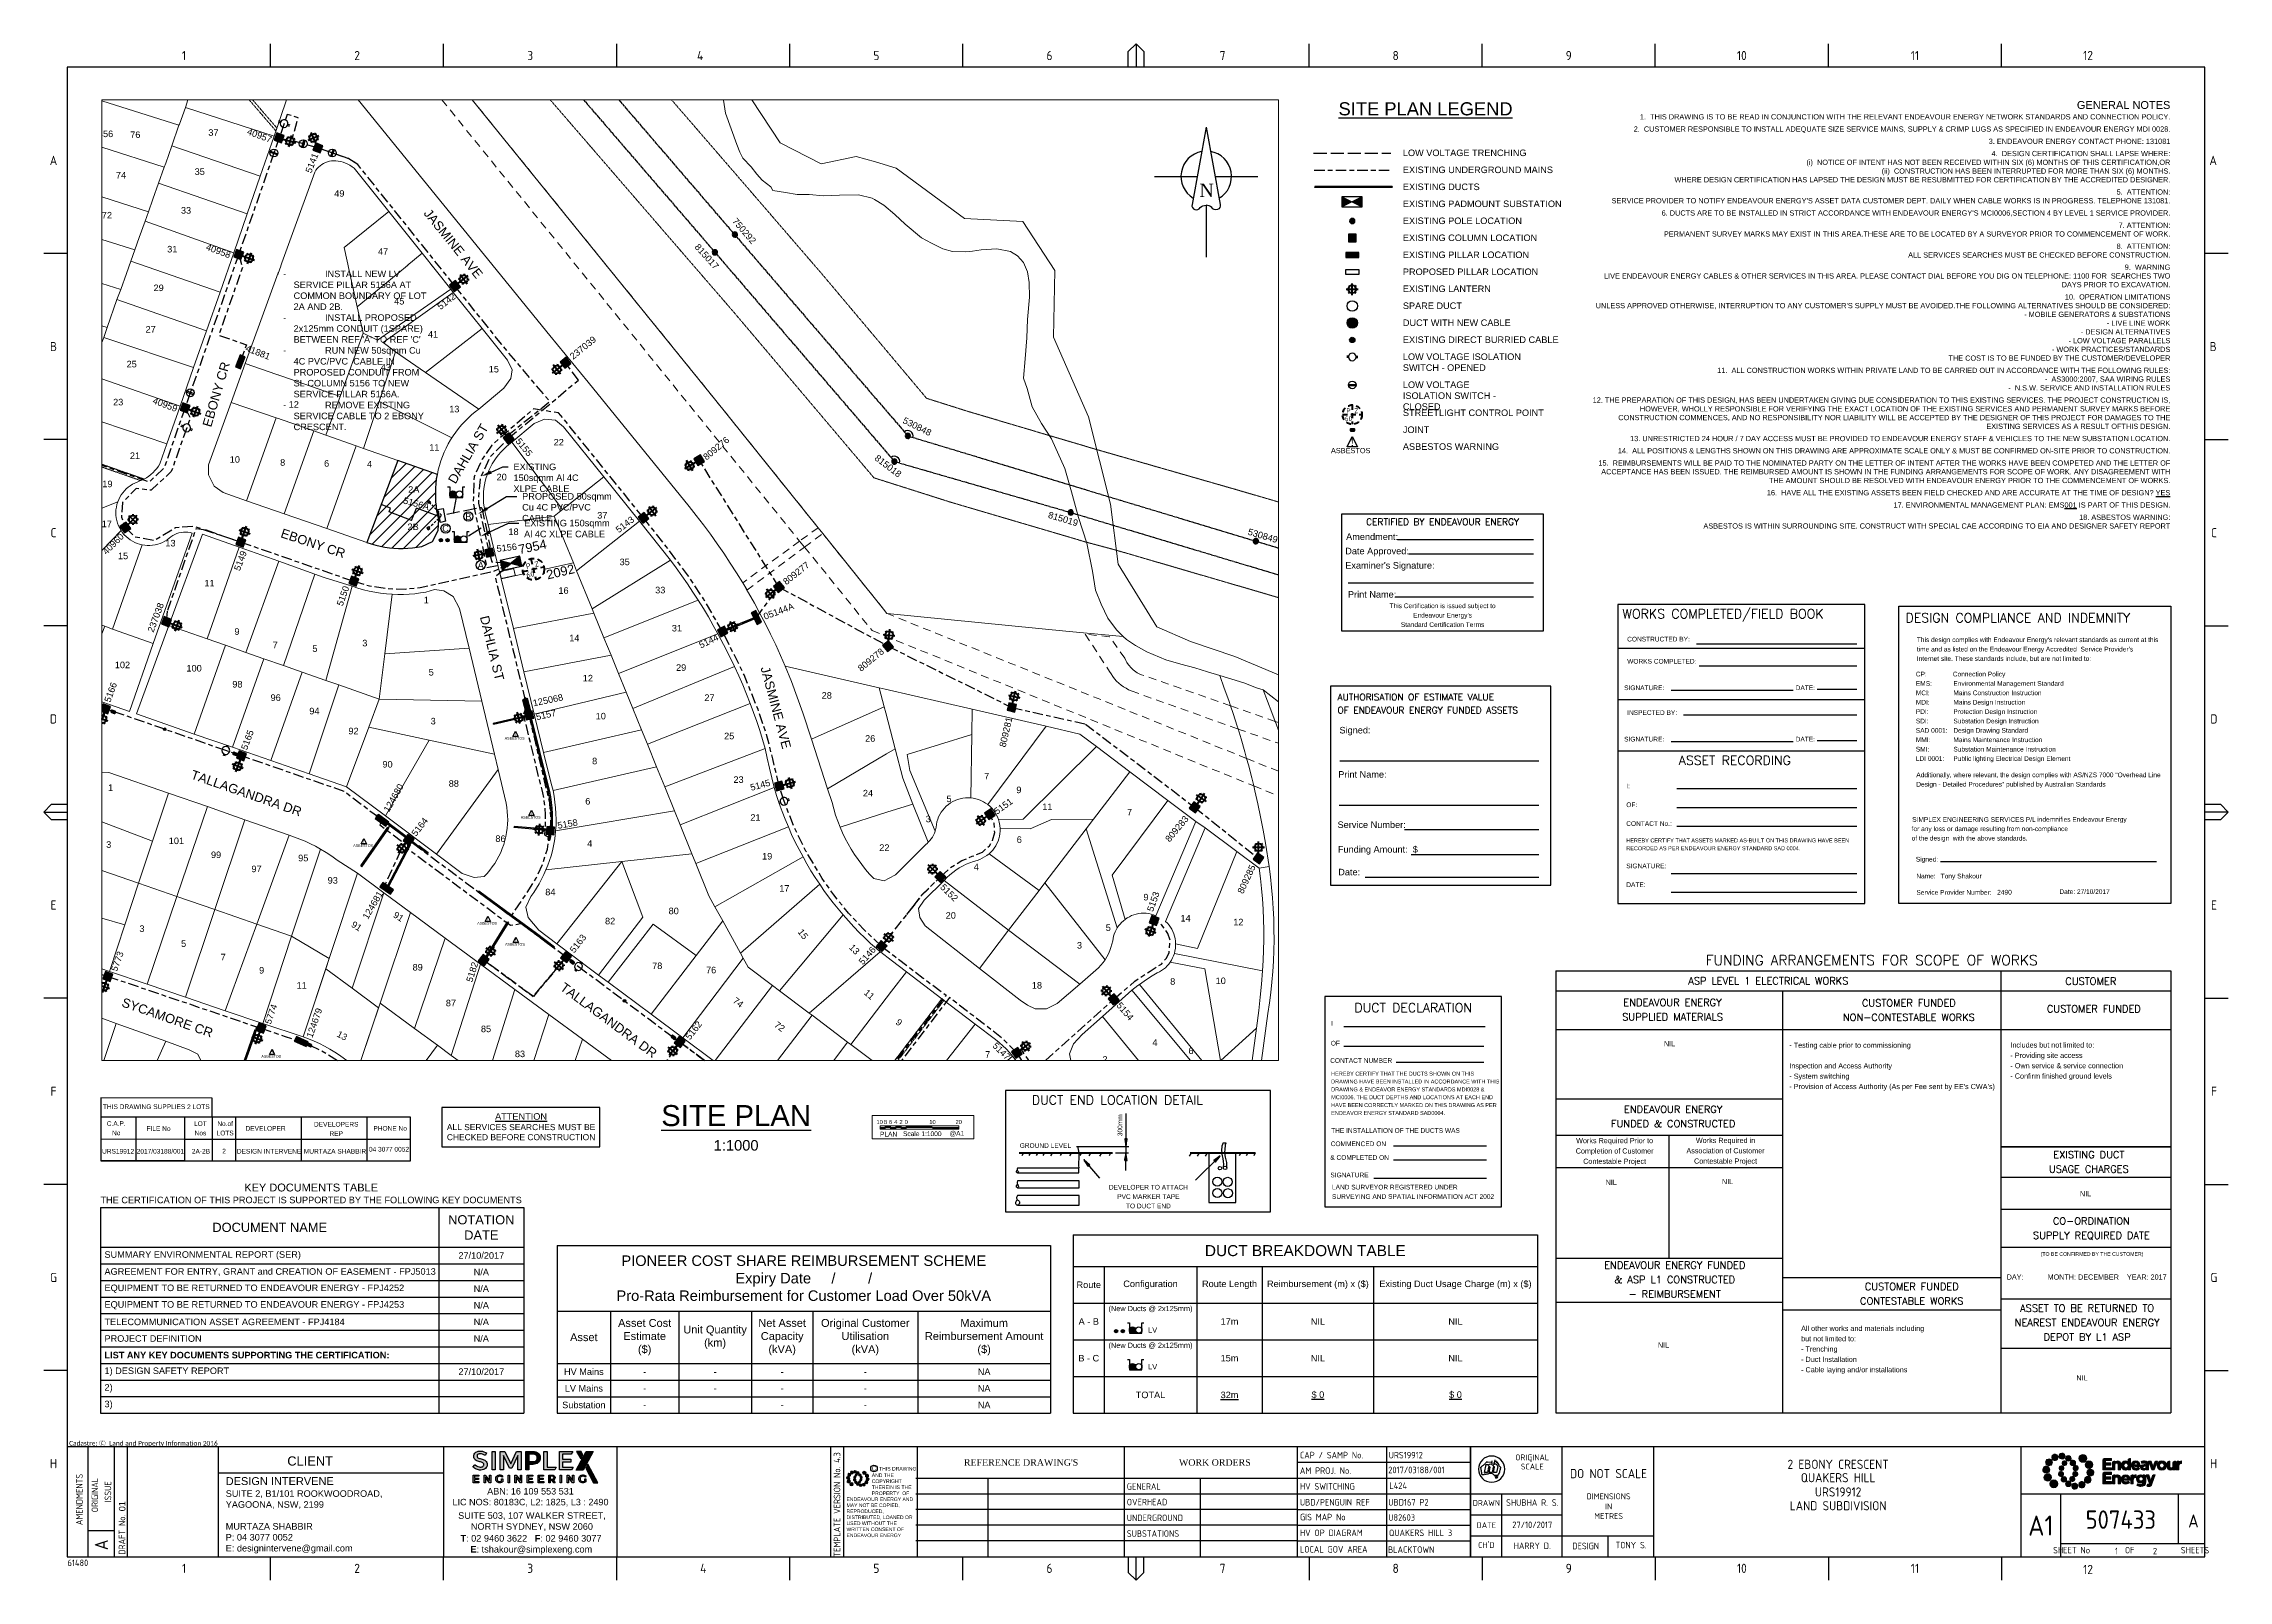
# Paper-space layout 'SHEET 1' of a CAD drawing. Header units: metres, sheet in millimetres. Extents: x -21 to 812, y -3 to 583.
# The model-space entities are those that its viewports show. They can reach past a viewport. Long polylines and large blocks are cut down to what shows.
import ezdxf
from ezdxf import colors
from ezdxf.entities.mleader import LeaderData, LeaderLine
from ezdxf.enums import TextEntityAlignment as Align
from ezdxf.math import Vec2, Vec3

# ---------------------------------------------------------------- set-up
doc = ezdxf.new("R2010")
doc.units = ezdxf.units.M
for name, pattern in [('Cable Exist OH', [1, 1, 0]), ('Cable Exist UG', [8.2, 4, -1.2, 1.8, -1.2]), ('CENTER2', [1.125, 0.75, -0.125, 0.125, -0.125]), ('Dash', [5, 3, -2]), ('HIDDEN', [0.375, 0.25, -0.125]), ('HIDDEN2', [0.1875, 0.125, -0.0625]), ('IE Trench LV', [6.5, 5, -1.5]), ('Trench-Service', [1.5, 1, -0.5])]:
    doc.linetypes.add(name, pattern=pattern)
doc.layers.get('0').update_dxf_attribs({"color": 6})
for name, color, linetype in [('_User Miscellaneous1', 7, 'Continuous'), ('_User Miscellaneous2', 7, 'Continuous'), ('_User Miscellaneous9', 7, 'Continuous'), ('Duct_SP_EXT', 7, 'Continuous'), ('Duct_SP_NEW', 2, 'Continuous'), ('Equip_LV_EXT', 7, 'Continuous'), ('Equip_LV_NEW', 2, 'Continuous'), ('Equip_SL_EXT', 7, 'Continuous'), ('Equip_SP_LV_NEW', 2, 'Continuous'), ('Equip_SP_SL_EXT', 7, 'Continuous'), ('Mains_LV_EXT', 7, 'Continuous'), ('Mains_SL_EXT', 7, 'Continuous'), ('Mains_TR_EXT', 7, 'Continuous'), ('Notes', 7, 'Continuous'), ('Sub_SP_EXT', 7, 'Continuous'), ('SupportsOH_SP_TR_HV_LV_SL_EXT', 7, 'Continuous'), ('SupportsUG_SP_EXT', 7, 'Continuous'), ('SupportsUG_SP_LV_EXT', 7, 'Continuous'), ('SupportsUG_SP_LV_NEW', 2, 'Continuous'), ('SupportsUG_SP_LV_SL_EXT', 7, 'Continuous'), ('Tittle Block', 7, 'Continuous'), ('Trench_SP_EXT', 7, 'Continuous')]:
    doc.layers.add(name, color=color, linetype=linetype)
for name, color, linetype, lineweight in [('Cadastre Easements_SP_EXT', 9, 'Continuous', 5), ('Cadastre Land Parcels_SP_EXT', 9, 'Continuous', 5), ('Cadastre Other Property_SP_EXT', 9, 'HIDDEN', 5), ('Cadastre Road Names_SP_HV_LV_SL_EXT', 9, 'Continuous', 5)]:
    doc.layers.add(name, color=color, linetype=linetype, lineweight=lineweight)
doc.styles.add('ARIAL', font='arial.ttf', dxfattribs={"height": 2})
doc.styles.add('COLUMN_LABEL', font='arial.ttf')
doc.styles.add('Elec', font='romand__.ttf')
doc.styles.add('iecARIAL', font='arial.ttf', dxfattribs={"height": 2})
doc.styles.add('iecISOCP', font='isocp.shx')
doc.styles.add('iecNAME', font='times.ttf')
doc.styles.add('iecTimesNewRoman', font='times.ttf')
doc.styles.add('IESYMBOL1', font='isocp.shx')
doc.styles.add('MANIKA', font='times.ttf', dxfattribs={"height": 2})
doc.styles.add('POLE_LABEL', font='arial.ttf')
doc.styles.add('SLCP_LABEL', font='arial.ttf', dxfattribs={"height": 3.5})
doc.styles.get("Standard").update_dxf_attribs({"font": 'arial.ttf'})
doc.linetypes.add('Cable New UG', pattern='A,7,-0.25,["x",Standard,S=2,R=0,X=0.2,Y=-0.8],-2.1', length=9.35)

psp = doc.layouts.new('SHEET 1')

# ---------------------------------------------------------------- texts
at = {"layer": '_User Miscellaneous1', "color": 0, "linetype": 'ByBlock', "lineweight": 0, "ltscale": 0.5}
for s, p in [('10', (298.2, 170.51)), ('8', (300.45, 170.51)), ('6', (302.35, 170.51)), ('4', (304.35, 170.51)), ('2', (306.35, 170.51)), ('0', (308.35, 170.51)), ('10', (318.35, 170.51)), ('20', (328.35, 170.51))]:
    psp.add_text(s, height=1.56, dxfattribs=at).set_placement(p, align=Align.BOTTOM_CENTER)
psp.add_text('Scale 1:1000', height=1.8019, dxfattribs=at).set_placement((314.45, 167.27), align=Align.MIDDLE_CENTER)
at = {"layer": '_User Miscellaneous1', "color": 7, "insert": (790.33, 561.09), "char_height": 2, "width": 221.6394, "attachment_point": 3, "style": 'iecARIAL'}
psp.add_mtext("{\\H1.5x;\\C0;GENERAL NOTES}\\P\\pi-6,l6;1. ^ITHIS DRAWING IS TO BE READ IN CONJUNCTION WITH THE RELEVANT ENDEAVOUR ENERGY NETWORK STANDARDS AND CONNECTION POLICY.\\P\\pi0,l0;{\\H0.4x;\\P\\pi-6,l6;}2. ^ICUSTOMER RESPONSIBLE TO INSTALL ADEQUATE SIZE SERVICE MAINS, SUPPLY & CRIMP LUGS AS SPECIFIED IN ENDEAVOUR ENERGY MDI 0028.\\P\\pi0,l0;{\\H0.4x;\\P\\pi-6,l6;}3.^IENDEAVOUR ENERGY CONTACT PHONE: 131081\\P\\pi0,l0;{\\H0.4x;\\P\\pi-6,l6;}4. ^IDESIGN CERTIFICATION SHALL LAPSE WHERE:\\P\\pi-4,l16,t16;(i) ^INOTICE OF INTENT HAS NOT BEEN RECEIVED WITHIN SIX (6) MONTHS OF THIS CERTIFICATION,OR\\P\\ptz;(ii) ^ICONSTRUCTION HAS BEEN INTERRUPTED FOR MORE THAN SIX (6) MONTHS.\\P\\pi0,l6;WHERE DESIGN CERTIFICATION HAS LAPSED THE DESIGN MUST BE RESUBMITTED FOR CERTIFICATION BY THE ACCREDITED DESIGNER.\\P\\pl0;{\\H0.4x;\\P\\pi-6,l6;}5. ^IATTENTION:\\P\\pi0;SERVICE PROVIDER TO NOTIFY ENDEAVOUR ENERGY'S ASSET DATA CUSTOMER DEPT. DAILY WHEN CABLE WORKS IS IN PROGRESS. TELEPHONE 131081.\\P\\pl0;{\\H0.4x;\\P\\pi-6,l6;}6.^IDUCTS ARE TO BE INSTALLED IN STRICT ACCORDANCE WITH ENDEAVOUR ENERGY'S MCI0006,SECTION 4 BY LEVEL 1 SERVICE PROVIDER.\\P\\pi0,l0;{\\H0.4x;\\P\\pi-6,l6;}7.^IATTENTION:\\P\\pi0;PERMANENT SURVEY MARKS MAY EXIST IN THIS AREA.THESE ARE TO BE LOCATED BY A SURVEYOR PRIOR TO COMMENCEMENT OF WORK.\\P\\pl0;{\\H0.4x;\\P\\pi-6,l6;}8. ^IATTENTION:\\P\\pi0;ALL SERVICES SEARCHES MUST BE CHECKED BEFORE CONSTRUCTION.\\P\\pl0;{\\H0.4x;\\P\\pi-6,l6;}9. ^IWARNING\\P\\pi0;LIVE ENDEAVOUR ENERGY CABLES & OTHER SERVICES IN THIS AREA. PLEASE CONTACT DIAL BEFORE YOU DIG ON TELEPHONE: 1100 FOR  SEARCHES TWO DAYS PRIOR TO EXCAVATION.\\P\\pl0;{\\H0.4x;\\P\\pi-6,l6;}10. ^IOPERATION LIMITATIONS\\P\\pi0;UNLESS APPROVED OTHERWISE, INTERRUPTION TO ANY CUSTOMER'S SUPPLY MUST BE AVOIDED.THE FOLLOWING ALTERNATIVES SHOULD BE CONSIDERED:\\P\\pi-4,l16;-^IMOBILE GENERATORS & SUBSTATIONS\\P-^ILIVE LINE WORK\\P-^IDESIGN ALTERNATIVES\\P-^ILOW VOLTAGE PARALLELS\\P-^IWORK PRACTICES/STANDARDS\\P\\pi0,l6;THE COST IS TO BE FUNDED BY THE CUSTOMER/DEVELOPER\\P\\pl0;{\\H0.4x;\\P\\pi-6,l6;}11. ^IALL CONSTRUCTION WORKS WITHIN PRIVATE LAND TO BE CARRIED OUT IN ACCORDANCE WITH THE FOLLOWING RULES:\\P\\pi-4,l16;  - ^IAS3000:2007, SAA WIRING RULES\\P  - ^IN.S.W. SERVICE AND INSTALLATION RULES\\P\\pi0,l0;{\\H0.4x;\\P\\pi-6,l6;}12.^ITHE PREPARATION OF THIS DESIGN, HAS BEEN UNDERTAKEN GIVING DUE CONSIDERATION TO THIS EXISTING SERVICES. THE PROJECT CONSTRUCTION IS, HOWEVER, WHOLLY RESPONSIBLE FOR VERIFYING THE EXACT LOCATION OF THE EXISTING SERVICES AND PERMANENT SURVEY MARKS BEFORE CONSTRUCTION COMMENCES, AND NO RESPONSIBILITY NOR LIABILITY WILL BE ACCEPTED BY THE DESIGNER OF THIS PROJECT FOR DAMAGES TO THE EXISTING SERVICES AS A RESULT OFTHIS DESIGN. \\P{\\H0.4x;\\P}13.^IUNRESTRICTED 24 HOUR / 7 DAY ACCESS MUST BE PROVIDED TO ENDEAVOUR ENERGY STAFF & VEHICLES TO THE NEW SUBSTATION LOCATION.\\P{\\H0.4x;\\P\\H2.5x;\\C256;14. ^IALL POSITIONS & LENGTHS SHOWN ON THIS DRAWING ARE APPROXIMATE SCALE ONLY & MUST BE CONFIRMED ON-SITE PRIOR TO CONSTRUCTION.\\P\\pi0,l0;\\H0.4x;\\C7;\\P\\pi-6,l6;}15. ^IREIMBURSEMENTS WILL BE PAID TO THE NOMINATED PARTY ON THE LETTER OF INTENT AFTER THE WORKS HAVE BEEN COMPETED AND THE LETTER OF ACCEPTANCE HAS BEEN ISSUED. THE REIMBURSED AMOUNT IS SHOWN IN THE FUNDING ARRANGEMENTS FOR SCOPE OF WORK. ANY DISAGREEMENT WITH THE AMOUNT SHOULD BE RESOLVED WITH ENDEAVOUR ENERGY PRIOR TO THE COMMENCEMENT OF WORKS.\\P{\\H0.4x;\\P}16. ^IHAVE ALL THE EXISTING ASSETS BEEN FIELD CHECKED AND ARE ACCURATE AT THE TIME OF DESIGN?^I{\\LYES} \\P{\\H0.4x;\\P}17.^IENVIRONMENTAL MANAGEMENT PLAN: EMS{\\L001} IS PART OF THIS DESIGN.\\P{\\H0.4x;\\P}18.^IASBESTOS WARNING:\\P^IASBESTOS IS WITHIN SURROUNDING SITE. CONSTRUCT WITH SPECIAL CAE ACCORDING TO EIA AND DESIGNER SAFETY REPORT", dxfattribs=at)
at = {"layer": '_User Miscellaneous1', "color": 7, "char_height": 2, "attachment_point": 1}
for insert in [(400.59, 93.41), (400.59, 79.41)]:
    psp.add_mtext_dynamic_manual_height_columns('LV', width=18.2882, gutter_width=4, heights=[0], dxfattribs=dict(at, insert=insert))
at = {"layer": '_User Miscellaneous1', "color": 0, "linetype": 'ByBlock', "lineweight": 0, "ltscale": 0.5}
psp.add_attdef('PLAN', text='Plan', height=1.802, dxfattribs=at).set_placement((304.9, 167.12), align=Align.MIDDLE_RIGHT)
psp.add_attdef('@A1', text='@A1', height=1.802, dxfattribs=at).set_placement((327.63, 167.41), align=Align.MIDDLE_CENTER)
at = {"layer": 'Notes', "lineweight": -3, "ltscale": 0.5, "attachment_point": 1}
for s, insert, char_height, width in [('{\\LSITE PLAN LEGEND}', (473.16, 560.64), 5, 67.0966), ('LOW VOLTAGE TRENCHING', (497.7, 542.6), 2.5, 62.603), ('EXISTING UNDERGROUND MAINS', (497.7, 536.12), 2.5, 62.603), ('EXISTING DUCTS', (497.7, 529.64), 2.5, 29.1433), ('EXISTING PADMOUNT SUBSTATION', (497.7, 523.16), 2.5, 60.9086), ('EXISTING POLE LOCATION', (497.7, 516.68), 2.5, 45.1512), ('EXISTING COLUMN LOCATION', (497.7, 510.2), 2.5, 50.9464), ('EXISTING PILLAR LOCATION', (497.7, 503.72), 2.5, 47.8695), ('PROPOSED PILLAR LOCATION', (497.7, 497.24), 2.5, 51.3637), ('SPARE DUCT', (497.7, 484.29), 2.5, 22.4653), ('EXISTING LANTERN', (497.7, 490.76), 2.5, 33.8078), ('DUCT WITH NEW CABLE', (497.7, 477.81), 2.5, 40.9874), ('EXISTING DIRECT BURRIED CABLE', (497.7, 471.33), 2.5, 59.2201), ('LOW VOLTAGE ISOLATION SWITCH - OPENED', (497.7, 464.85), 2.5, 45.069), ('LOW VOLTAGE ISOLATION SWITCH - CLOSED', (497.7, 454.16), 2.5, 44.7412), ('STREETLIGHT CONTROL POINT', (497.7, 443.47), 2.5, 53.7051), ('JOINT', (497.7, 437.02), 2.5, 15.8657), ('ASBESTOS WARNING', (497.7, 430.58), 2.5, 36.483)]:
    psp.add_mtext(s, dxfattribs=dict(at, insert=insert, char_height=char_height, width=width))

msp = doc.modelspace()

# ---------------------------------------------------------------- texts
at = {"layer": 'Cadastre Land Parcels_SP_EXT'}
for s, p in [('78', (302973.13, 6264942.54)), ('76', (302965.58, 6264927)), ('37', (302995.38, 6264927.85)), ('74', (302960.15, 6264911.57)), ('35', (302990.15, 6264912.94)), ('49', (303043.39, 6264904.62)), ('72', (302954.76, 6264896.33)), ('33', (302984.93, 6264898.16)), ('70', (302949.59, 6264881.73)), ('31', (302979.7, 6264883.37)), ('47', (303060.07, 6264882.48)), ('29', (302974.49, 6264868.63)), ('45', (303066.24, 6264863.52)), ('27', (302971.45, 6264852.8)), ('41', (303079.11, 6264850.89)), ('25', (302964.21, 6264839.55)), ('43', (303061.11, 6264838.3)), ('15', (303102.29, 6264837.61)), ('23', (302959.07, 6264825.05)), ('12', (303026.02, 6264824.16)), ('13', (303087.22, 6264822.39)), ('22', (303127.05, 6264809.75)), ('21', (302965.47, 6264804.6)), ('10', (303003.54, 6264803.17)), ('8', (303022.76, 6264802.02)), ('6', (303039.5, 6264801.67)), ('4', (303055.88, 6264801.39)), ('11', (303079.6, 6264807.75)), ('19', (302954.96, 6264793.85)), ('20', (303105.29, 6264796.47)), ('2A', (303071.58, 6264791.74)), ('17', (302954.73, 6264778.6)), ('2B', (303071.32, 6264777.49)), ('18', (303109.8, 6264775.61)), ('37', (303143.65, 6264781.89)), ('13', (302978.99, 6264771.25)), ('15', (302960.93, 6264766.4)), ('35', (303152.19, 6264764.09)), ('11', (302993.88, 6264756.01)), ('16', (303128.86, 6264753.18)), ('33', (303165.75, 6264753.37)), ('1', (303077.52, 6264749.57)), ('9', (303005.34, 6264737.55)), ('14', (303132.98, 6264735.07)), ('31', (303172.11, 6264738.83)), ('7', (303019.89, 6264732.42)), ('5', (303035.04, 6264731.05)), ('3', (303054.08, 6264733.14)), ('102', (302959.72, 6264724.82)), ('100', (302987.04, 6264723.55)), ('98', (303004.53, 6264717.45)), ('5', (303079.4, 6264722.02)), ('12', (303138.16, 6264719.78)), ('29', (303173.72, 6264723.81)), ('96', (303019.11, 6264712.35)), ('27', (303184.51, 6264712.33)), ('28', (303229.24, 6264713.19)), ('94', (303033.88, 6264707.22)), ('3', (303080.14, 6264703.38)), ('10', (303143.08, 6264705.29)), ('92', (303048.79, 6264699.6)), ('25', (303192.04, 6264697.73)), ('26', (303245.79, 6264696.78)), ('90', (303061.77, 6264686.93)), ('8', (303141.71, 6264688.16)), ('1', (302957.16, 6264678.02)), ('88', (303087.03, 6264679.59)), ('23', (303195.59, 6264681.09)), ('24', (303244.95, 6264675.93)), ('7', (303291.21, 6264682.38)), ('9', (303303.46, 6264677.16)), ('6', (303139.09, 6264672.82)), ('5', (303276.83, 6264673.76)), ('11', (303313.33, 6264670.72)), ('7', (303345.68, 6264668.68)), ('86', (303104.83, 6264658.56)), ('21', (303202.05, 6264666.64)), ('3', (303268.91, 6264666.08)), ('3', (302956.42, 6264656.31)), ('101', (302980.3, 6264657.74)), ('99', (302996.38, 6264652.41)), ('95', (303029.64, 6264651.18)), ('4', (303139.86, 6264656.74)), ('19', (303206.52, 6264651.86)), ('22', (303251.21, 6264655.15)), ('6', (303303.62, 6264658.19)), ('97', (303011.82, 6264647.04)), ('93', (303040.87, 6264642.66)), ('4', (303287.23, 6264647.79)), ('5', (302950.9, 6264639.75)), ('84', (303123.85, 6264638.19)), ('17', (303213.06, 6264639.59)), ('9', (303351.93, 6264636.26)), ('82', (303146.64, 6264627.14)), ('80', (303170.88, 6264631)), ('20', (303276.53, 6264629.27)), ('14', (303366.05, 6264628.21)), ('12', (303386.16, 6264626.75)), ('3', (302969.1, 6264624.23)), ('5', (302984.99, 6264618.56)), ('3', (303326.56, 6264617.9)), ('5', (303337.56, 6264624.64)), ('7', (303000.07, 6264613.4)), ('89', (303073.26, 6264609.53)), ('78', (303164.6, 6264610.08)), ('9', (303014.73, 6264608.38)), ('11', (303029.04, 6264602.61)), ('76', (303185.15, 6264608.47)), ('18', (303309.37, 6264602.63)), ('8', (303362.13, 6264604.1)), ('10', (303379.45, 6264604.36)), ('87', (303085.93, 6264595.88)), ('85', (303099.32, 6264586.02)), ('83', (303112.27, 6264576.5)), ('7', (303291.57, 6264576.28)), ('4', (303355.33, 6264580.79)), ('6', (303369.1, 6264577.67)), ('6', (302964.28, 6264571.97)), ('2', (303336.26, 6264574.37))]:
    msp.add_text(s, height=2.5, dxfattribs=at).set_placement(p)
for s, rotation, p in [('91', 327.23963, (303049.61, 6264626.46)), ('91', 327.24301, (303065.59, 6264630.09)), ('15', 307.5936, (303219.95, 6264624.19)), ('13', 314.89349, (303239.47, 6264618.1)), ('74', 323.33917, (303195.12, 6264597.53)), ('11', 319.06665, (303245.12, 6264600.72)), ('13', 332.13753, (303044.11, 6264584.49)), ('72', 323.28094, (303210.92, 6264588.31)), ('9', 322.78699, (303257.22, 6264589.34)), ('70', 323.30872, (303221.38, 6264572.89))]:
    msp.add_text(s, height=2.5, rotation=rotation, dxfattribs=at).set_placement(p)
at = {"layer": 'Cadastre Road Names_SP_HV_LV_SL_EXT'}
for s, rotation, p in [('JASMINE AVE', 308.91568, (303077.28, 6264898.21)), ('DAHLIA ST', 59.76403, (303089.61, 6264794.82)), ('EBONY CR', 341.52438, (303022.68, 6264774.86)), ('DAHLIA ST', 283.61142, (303098.9, 6264744.36)), ('JASMINE AVE', 285.01475, (303205.91, 6264724.96)), ('TALLAGANDRA DR', 340.84152, (302988.4, 6264682.8)), ('TALLAGANDRA DR', 323.46524, (303129.21, 6264602.38)), ('SYCAMORE CR', 340.73416, (302962.02, 6264595.95))]:
    msp.add_text(s, height=3.5, rotation=rotation, dxfattribs=at).set_placement(p)
at = {"layer": 'Duct_SP_EXT'}
for s, p in [('FB6456', (302946.88, 6264927.35)), ('U72', (302946.6, 6264922.24)), ('T43', (302948.73, 6264922.22))]:
    msp.add_text(s, height=2.5, dxfattribs=at).set_placement(p)

# ---------------------------------------------------------------- blocks, each defined once
blk = doc.blocks.new('NorthPnt 11(NP11)')
for p, q in [((-19.7, 0.02), (-3.49, 0)), ((3.32, 0), (19.7, -0.02)), ((-0.08, -10.94), (-0.08, -30.8))]:
    blk.add_line(p, q)
for points in [[(-0.08, 18.81), (-5.43, -10.68, 0.877048), (-2.29, -11.9, -0.1543), (-0.08, -10.94, 0.090511)], [(-0.08, 18.81), (5.26, -10.68, -0.877048), (2.13, -11.9, 0.1543), (-0.08, -10.94, -0.090511)]]:
    blk.add_lwpolyline(points, format="xyb")
for start, end in [(100.5988, 238.86433), (300.09942, 80.43745)]:
    blk.add_arc((0, 0), 9.64, start, end)
at = {"color": 7, "style": 'iecNAME'}
blk.add_text('N', height=5.02, dxfattribs=at).set_placement((-2.62, -7.82))
blk = doc.blocks.new('A$C30A46249')
at = {"color": 7, "lineweight": -3, "insert": (6.92, 4.97), "char_height": 1.79, "attachment_point": 7, "line_spacing_factor": 1.2}
blk.add_mtext('{\\fCalibri|b0|i0|c0|p34;\\C256;Cadastre: \\fMS Gothic|b0|i0|c128|p49;\\C250;\\c2236962;Ⓒ\\fMS Gothic|b0|i0|c0|p49; \\fCalibri|b0|i0|c0|p34;\\C256;Land and Property Information 2016}', dxfattribs=at)
blk = doc.blocks.new('EE_LOGO_SMALL')
at = {"layer": 'Notes'}
h = blk.add_hatch(color=256, dxfattribs=at)
edge = h.paths.add_edge_path()
edge.add_spline(control_points=[(-8.4, 2), (-9.2, 2), (-9.8, 1.4), (-9.8, 0.7), (-9.9, -0.1), (-9.3, -0.7), (-8.6, -0.8), (-7.8, -0.8), (-7.2, -0.2), (-7.1, 0.5), (-7.1, 1.3), (-7.7, 1.9), (-8.4, 2)], knot_values=[0, 0, 0, 0, 1, 1, 1, 2, 2, 2, 3, 3, 3, 4, 4, 4, 4], degree=3, periodic=0)
h = blk.add_hatch(color=256, dxfattribs=at)
edge = h.paths.add_edge_path()
edge.add_spline(control_points=[(-6.8, 4.5), (-7.4, 4.8), (-8.2, 4.6), (-8.6, 4), (-8.9, 3.4), (-8.7, 2.6), (-8.1, 2.2), (-7.5, 1.9), (-6.7, 2.1), (-6.3, 2.7), (-6, 3.3), (-6.2, 4.1), (-6.8, 4.5)], knot_values=[0, 0, 0, 0, 1, 1, 1, 2, 2, 2, 3, 3, 3, 4, 4, 4, 4], degree=3, periodic=0)
h = blk.add_hatch(color=256, dxfattribs=at)
edge = h.paths.add_edge_path()
edge.add_spline(control_points=[(-4.2, 5.9), (-4.6, 6.5), (-5.3, 6.6), (-5.9, 6.3), (-6.4, 5.9), (-6.6, 5.1), (-6.2, 4.6), (-5.9, 4), (-5.1, 3.8), (-4.6, 4.2), (-4, 4.6), (-3.8, 5.3), (-4.2, 5.9)], knot_values=[0, 0, 0, 0, 1, 1, 1, 2, 2, 2, 3, 3, 3, 4, 4, 4, 4], degree=3, periodic=0)
h = blk.add_hatch(color=256, dxfattribs=at)
edge = h.paths.add_edge_path()
edge.add_spline(control_points=[(-1.3, 5.9), (-1.4, 6.5), (-2, 7), (-2.6, 6.9), (-3.3, 6.9), (-3.7, 6.3), (-3.7, 5.6), (-3.6, 5), (-3, 4.5), (-2.4, 4.6), (-1.7, 4.7), (-1.3, 5.2), (-1.3, 5.9)], knot_values=[0, 0, 0, 0, 1, 1, 1, 2, 2, 2, 3, 3, 3, 4, 4, 4, 4], degree=3, periodic=0)
h = blk.add_hatch(color=256, dxfattribs=at)
edge = h.paths.add_edge_path()
edge.add_spline(control_points=[(-2.5, 2.1), (-3, 2.2), (-3.5, 1.9), (-3.6, 1.3), (-3.7, 0.8), (-3.4, 0.3), (-2.9, 0.2), (-2.4, 0.1), (-1.9, 0.4), (-1.8, 0.9), (-1.7, 1.5), (-2, 2), (-2.5, 2.1)], knot_values=[0, 0, 0, 0, 1, 1, 1, 2, 2, 2, 3, 3, 3, 4, 4, 4, 4], degree=3, periodic=0)
h = blk.add_hatch(color=256, dxfattribs=at)
edge = h.paths.add_edge_path()
edge.add_spline(control_points=[(1, 4.9), (1, 4.3), (0.5, 3.8), (-0.1, 3.8), (-0.7, 3.8), (-1.2, 4.3), (-1.2, 4.9), (-1.2, 5.5), (-0.7, 6), (-0.1, 6), (0.5, 6), (1, 5.5), (1, 4.9)], knot_values=[0, 0, 0, 0, 1, 1, 1, 2, 2, 2, 3, 3, 3, 4, 4, 4, 4], degree=3, periodic=0)
edge = h.paths.add_edge_path()
edge.add_spline(control_points=[(-1.4, 4), (-1.9, 4.1), (-2.4, 3.8), (-2.5, 3.3), (-2.6, 2.7), (-2.3, 2.2), (-1.8, 2.1), (-1.3, 2), (-0.7, 2.3), (-0.6, 2.9), (-0.5, 3.4), (-0.9, 3.9), (-1.4, 4)], knot_values=[0, 0, 0, 0, 1, 1, 1, 2, 2, 2, 3, 3, 3, 4, 4, 4, 4], degree=3, periodic=0)
h = blk.add_hatch(color=256, dxfattribs=at)
edge = h.paths.add_edge_path()
edge.add_spline(control_points=[(2.3, 2.4), (2.8, 2.8), (2.8, 3.4), (2.4, 3.9), (2, 4.3), (1.4, 4.3), (0.9, 3.9), (0.5, 3.6), (0.5, 2.9), (0.9, 2.5), (1.2, 2), (1.9, 2), (2.3, 2.4)], knot_values=[0, 0, 0, 0, 1, 1, 1, 2, 2, 2, 3, 3, 3, 4, 4, 4, 4], degree=3, periodic=0)
edge = h.paths.add_edge_path()
edge.add_spline(control_points=[(1, 4.9), (1, 4.3), (0.5, 3.8), (-0.1, 3.8), (-0.7, 3.8), (-1.2, 4.3), (-1.2, 4.9), (-1.2, 5.5), (-0.7, 6), (-0.1, 6), (0.5, 6), (1, 5.5), (1, 4.9)], knot_values=[0, 0, 0, 0, 1, 1, 1, 2, 2, 2, 3, 3, 3, 4, 4, 4, 4], degree=3, periodic=0)
h = blk.add_hatch(color=256, dxfattribs=at)
edge = h.paths.add_edge_path()
edge.add_spline(control_points=[(1, 4.9), (1, 4.3), (0.5, 3.8), (-0.1, 3.8), (-0.7, 3.8), (-1.2, 4.3), (-1.2, 4.9), (-1.2, 5.5), (-0.7, 6), (-0.1, 6), (0.5, 6), (1, 5.5), (1, 4.9)], knot_values=[0, 0, 0, 0, 1, 1, 1, 2, 2, 2, 3, 3, 3, 4, 4, 4, 4], degree=3, periodic=0)
edge = h.paths.add_edge_path(flags=16)
edge.add_spline(control_points=[(1, 4.9), (1, 4.3), (0.5, 3.8), (-0.1, 3.8), (-0.7, 3.8), (-1.2, 4.3), (-1.2, 4.9), (-1.2, 5.5), (-0.7, 6), (-0.1, 6), (0.5, 6), (1, 5.5), (1, 4.9)], knot_values=[0, 0, 0, 0, 1, 1, 1, 2, 2, 2, 3, 3, 3, 4, 4, 4, 4], degree=3, periodic=0)
h = blk.add_hatch(color=256, dxfattribs=at)
edge = h.paths.add_edge_path()
edge.add_spline(control_points=[(3, 0.2), (3.5, 0.3), (3.8, 0.9), (3.7, 1.4), (3.6, 1.9), (3, 2.3), (2.5, 2.1), (1.9, 2), (1.6, 1.4), (1.8, 0.9), (1.9, 0.4), (2.5, 0.1), (3, 0.2)], knot_values=[0, 0, 0, 0, 1, 1, 1, 2, 2, 2, 3, 3, 3, 4, 4, 4, 4], degree=3, periodic=0)
h = blk.add_hatch(color=256, dxfattribs=at)
edge = h.paths.add_edge_path()
edge.add_spline(control_points=[(7, 4.9), (7, 4), (6.3, 3.4), (5.5, 3.4), (4.6, 3.4), (4, 4), (4, 4.9), (4, 5.7), (4.6, 6.4), (5.5, 6.4), (6.3, 6.4), (7, 5.7), (7, 4.9)], knot_values=[0, 0, 0, 0, 1, 1, 1, 2, 2, 2, 3, 3, 3, 4, 4, 4, 4], degree=3, periodic=0)
h = blk.add_hatch(color=256, dxfattribs=at)
edge = h.paths.add_edge_path()
edge.add_spline(control_points=[(8.4, 1.1), (9.1, 1.5), (9.4, 2.3), (9.1, 3), (8.8, 3.7), (7.9, 4.1), (7.2, 3.8), (6.5, 3.4), (6.2, 2.6), (6.5, 1.9), (6.8, 1.2), (7.7, 0.8), (8.4, 1.1)], knot_values=[0, 0, 0, 0, 1, 1, 1, 2, 2, 2, 3, 3, 3, 4, 4, 4, 4], degree=3, periodic=0)
h = blk.add_hatch(color=256, dxfattribs=at)
edge = h.paths.add_edge_path()
edge.add_spline(control_points=[(8.3, -1.9), (9, -1.9), (9.7, -1.4), (9.7, -0.6), (9.7, 0.1), (9.2, 0.8), (8.4, 0.8), (7.7, 0.8), (7, 0.3), (7, -0.5), (6.9, -1.2), (7.5, -1.9), (8.3, -1.9)], knot_values=[0, 0, 0, 0, 1, 1, 1, 2, 2, 2, 3, 3, 3, 4, 4, 4, 4], degree=3, periodic=0)
h = blk.add_hatch(color=256, dxfattribs=at)
edge = h.paths.add_edge_path()
edge.add_spline(control_points=[(-8.5, -1.1), (-9.2, -1.4), (-9.6, -2.3), (-9.3, -3), (-8.9, -3.7), (-8.1, -4), (-7.4, -3.7), (-6.7, -3.4), (-6.3, -2.5), (-6.6, -1.8), (-7, -1.1), (-7.8, -0.8), (-8.5, -1.1)], knot_values=[0, 0, 0, 0, 1, 1, 1, 2, 2, 2, 3, 3, 3, 4, 4, 4, 4], degree=3, periodic=0)
h = blk.add_hatch(color=256, dxfattribs=at)
edge = h.paths.add_edge_path()
edge.add_spline(control_points=[(-7.1, -4.8), (-7.1, -4), (-6.5, -3.3), (-5.6, -3.3), (-4.8, -3.3), (-4.1, -4), (-4.1, -4.8), (-4.1, -5.7), (-4.8, -6.3), (-5.6, -6.3), (-6.5, -6.3), (-7.1, -5.7), (-7.1, -4.8)], knot_values=[0, 0, 0, 0, 1, 1, 1, 2, 2, 2, 3, 3, 3, 4, 4, 4, 4], degree=3, periodic=0)
h = blk.add_hatch(color=256, dxfattribs=at)
edge = h.paths.add_edge_path()
edge.add_spline(control_points=[(-3.1, -0.2), (-3.7, -0.3), (-4, -0.8), (-3.8, -1.4), (-3.7, -1.9), (-3.2, -2.2), (-2.6, -2.1), (-2.1, -1.9), (-1.8, -1.4), (-1.9, -0.9), (-2.1, -0.3), (-2.6, 0), (-3.1, -0.2)], knot_values=[0, 0, 0, 0, 1, 1, 1, 2, 2, 2, 3, 3, 3, 4, 4, 4, 4], degree=3, periodic=0)
h = blk.add_hatch(color=256, dxfattribs=at)
edge = h.paths.add_edge_path()
edge.add_spline(control_points=[(-2.5, -2.3), (-2.9, -2.7), (-3, -3.4), (-2.6, -3.8), (-2.2, -4.2), (-1.5, -4.3), (-1.1, -3.9), (-0.7, -3.5), (-0.6, -2.8), (-1, -2.4), (-1.4, -2), (-2, -1.9), (-2.5, -2.3)], knot_values=[0, 0, 0, 0, 1, 1, 1, 2, 2, 2, 3, 3, 3, 4, 4, 4, 4], degree=3, periodic=0)
h = blk.add_hatch(color=256, dxfattribs=at)
edge = h.paths.add_edge_path()
edge.add_spline(control_points=[(-1.2, -4.8), (-1.2, -4.2), (-0.7, -3.7), (-0.1, -3.7), (0.5, -3.7), (1, -4.2), (1, -4.8), (1, -5.4), (0.5, -5.9), (-0.1, -5.9), (-0.7, -5.9), (-1.2, -5.4), (-1.2, -4.8)], knot_values=[0, 0, 0, 0, 1, 1, 1, 2, 2, 2, 3, 3, 3, 4, 4, 4, 4], degree=3, periodic=0)
h = blk.add_hatch(color=256, dxfattribs=at)
edge = h.paths.add_edge_path()
edge.add_spline(control_points=[(1.2, -3.9), (1.7, -4.1), (2.2, -3.7), (2.3, -3.2), (2.5, -2.7), (2.1, -2.2), (1.6, -2.1), (1.1, -2), (0.6, -2.3), (0.5, -2.8), (0.4, -3.3), (0.7, -3.8), (1.2, -3.9)], knot_values=[0, 0, 0, 0, 1, 1, 1, 2, 2, 2, 3, 3, 3, 4, 4, 4, 4], degree=3, periodic=0)
h = blk.add_hatch(color=256, dxfattribs=at)
edge = h.paths.add_edge_path()
edge.add_spline(control_points=[(1.2, -5.8), (1.3, -6.5), (1.8, -6.9), (2.5, -6.9), (3.1, -6.8), (3.6, -6.2), (3.5, -5.6), (3.4, -5), (2.9, -4.5), (2.2, -4.6), (1.6, -4.6), (1.1, -5.2), (1.2, -5.8)], knot_values=[0, 0, 0, 0, 1, 1, 1, 2, 2, 2, 3, 3, 3, 4, 4, 4, 4], degree=3, periodic=0)
h = blk.add_hatch(color=256, dxfattribs=at)
edge = h.paths.add_edge_path()
edge.add_spline(control_points=[(2.4, -2), (2.9, -2.1), (3.4, -1.8), (3.5, -1.3), (3.6, -0.8), (3.3, -0.3), (2.8, -0.2), (2.2, -0.1), (1.7, -0.4), (1.6, -0.9), (1.5, -1.4), (1.8, -1.9), (2.4, -2)], knot_values=[0, 0, 0, 0, 1, 1, 1, 2, 2, 2, 3, 3, 3, 4, 4, 4, 4], degree=3, periodic=0)
h = blk.add_hatch(color=256, dxfattribs=at)
edge = h.paths.add_edge_path()
edge.add_spline(control_points=[(4, -5.8), (4.4, -6.4), (5.2, -6.6), (5.7, -6.2), (6.3, -5.8), (6.5, -5.1), (6.1, -4.5), (5.7, -4), (5, -3.8), (4.4, -4.2), (3.8, -4.5), (3.7, -5.3), (4, -5.8)], knot_values=[0, 0, 0, 0, 1, 1, 1, 2, 2, 2, 3, 3, 3, 4, 4, 4, 4], degree=3, periodic=0)
h = blk.add_hatch(color=256, dxfattribs=at)
edge = h.paths.add_edge_path()
edge.add_spline(control_points=[(6.7, -4.4), (7.3, -4.8), (8.1, -4.6), (8.4, -4), (8.8, -3.3), (8.6, -2.6), (8, -2.2), (7.3, -1.8), (6.6, -2.1), (6.2, -2.7), (5.8, -3.3), (6, -4.1), (6.7, -4.4)], knot_values=[0, 0, 0, 0, 1, 1, 1, 2, 2, 2, 3, 3, 3, 4, 4, 4, 4], degree=3, periodic=0)
at = {"layer": 'Notes', "lineweight": 0}
for points in [[(1.8, 2.1), (1.8, 2.1)], [(-2, -2.1), (-2, -2.1)]]:
    blk.add_lwpolyline(points, dxfattribs=at)
for points in [[(-8.4, 2), (-9.2, 2), (-9.8, 1.4), (-9.8, 0.7), (-9.9, -0.1), (-9.3, -0.7), (-8.6, -0.8), (-7.8, -0.8), (-7.2, -0.2), (-7.1, 0.5), (-7.1, 1.3), (-7.7, 1.9), (-8.4, 2)], [(-6.8, 4.5), (-7.4, 4.8), (-8.2, 4.6), (-8.6, 4), (-8.9, 3.4), (-8.7, 2.6), (-8.1, 2.2), (-7.5, 1.9), (-6.7, 2.1), (-6.3, 2.7), (-6, 3.3), (-6.2, 4.1), (-6.8, 4.5)], [(-4.2, 5.9), (-4.6, 6.5), (-5.3, 6.6), (-5.9, 6.3), (-6.4, 5.9), (-6.6, 5.1), (-6.2, 4.6), (-5.9, 4), (-5.1, 3.8), (-4.6, 4.2), (-4, 4.6), (-3.8, 5.3), (-4.2, 5.9)], [(-1.3, 5.9), (-1.4, 6.5), (-2, 7), (-2.6, 6.9), (-3.3, 6.9), (-3.7, 6.3), (-3.7, 5.6), (-3.6, 5), (-3, 4.5), (-2.4, 4.6), (-1.7, 4.7), (-1.3, 5.2), (-1.3, 5.9)], [(-2.5, 2.1), (-3, 2.2), (-3.5, 1.9), (-3.6, 1.3), (-3.7, 0.8), (-3.4, 0.3), (-2.9, 0.2), (-2.4, 0.1), (-1.9, 0.4), (-1.8, 0.9), (-1.7, 1.5), (-2, 2), (-2.5, 2.1)], [(-1.4, 4), (-1.9, 4.1), (-2.4, 3.8), (-2.5, 3.3), (-2.6, 2.7), (-2.3, 2.2), (-1.8, 2.1), (-1.3, 2), (-0.7, 2.3), (-0.6, 2.9), (-0.5, 3.4), (-0.9, 3.9), (-1.4, 4)], [(1, 4.9), (1, 4.3), (0.5, 3.8), (-0.1, 3.8), (-0.7, 3.8), (-1.2, 4.3), (-1.2, 4.9), (-1.2, 5.5), (-0.7, 6), (-0.1, 6), (0.5, 6), (1, 5.5), (1, 4.9)], [(1, 4.9), (1, 4.3), (0.5, 3.8), (-0.1, 3.8), (-0.7, 3.8), (-1.2, 4.3), (-1.2, 4.9), (-1.2, 5.5), (-0.7, 6), (-0.1, 6), (0.5, 6), (1, 5.5), (1, 4.9)], [(2.3, 2.4), (2.8, 2.8), (2.8, 3.4), (2.4, 3.9), (2, 4.3), (1.4, 4.3), (0.9, 3.9), (0.5, 3.6), (0.5, 2.9), (0.9, 2.5), (1.2, 2), (1.9, 2), (2.3, 2.4)], [(3, 0.2), (3.5, 0.3), (3.8, 0.9), (3.7, 1.4), (3.6, 1.9), (3, 2.3), (2.5, 2.1), (1.9, 2), (1.6, 1.4), (1.8, 0.9), (1.9, 0.4), (2.5, 0.1), (3, 0.2)], [(7, 4.9), (7, 4), (6.3, 3.4), (5.5, 3.4), (4.6, 3.4), (4, 4), (4, 4.9), (4, 5.7), (4.6, 6.4), (5.5, 6.4), (6.3, 6.4), (7, 5.7), (7, 4.9)], [(8.4, 1.1), (9.1, 1.5), (9.4, 2.3), (9.1, 3), (8.8, 3.7), (7.9, 4.1), (7.2, 3.8), (6.5, 3.4), (6.2, 2.6), (6.5, 1.9), (6.8, 1.2), (7.7, 0.8), (8.4, 1.1)], [(8.3, -1.9), (9, -1.9), (9.7, -1.4), (9.7, -0.6), (9.7, 0.1), (9.2, 0.8), (8.4, 0.8), (7.7, 0.8), (7, 0.3), (7, -0.5), (6.9, -1.2), (7.5, -1.9), (8.3, -1.9)], [(-8.5, -1.1), (-9.2, -1.4), (-9.6, -2.3), (-9.3, -3), (-8.9, -3.7), (-8.1, -4), (-7.4, -3.7), (-6.7, -3.4), (-6.3, -2.5), (-6.6, -1.8), (-7, -1.1), (-7.8, -0.8), (-8.5, -1.1)], [(-7.1, -4.8), (-7.1, -4), (-6.5, -3.3), (-5.6, -3.3), (-4.8, -3.3), (-4.1, -4), (-4.1, -4.8), (-4.1, -5.7), (-4.8, -6.3), (-5.6, -6.3), (-6.5, -6.3), (-7.1, -5.7), (-7.1, -4.8)], [(-3.1, -0.2), (-3.7, -0.3), (-4, -0.8), (-3.8, -1.4), (-3.7, -1.9), (-3.2, -2.2), (-2.6, -2.1), (-2.1, -1.9), (-1.8, -1.4), (-1.9, -0.9), (-2.1, -0.3), (-2.6, 0), (-3.1, -0.2)], [(-2.5, -2.3), (-2.9, -2.7), (-3, -3.4), (-2.6, -3.8), (-2.2, -4.2), (-1.5, -4.3), (-1.1, -3.9), (-0.7, -3.5), (-0.6, -2.8), (-1, -2.4), (-1.4, -2), (-2, -1.9), (-2.5, -2.3)], [(-1.2, -4.8), (-1.2, -4.2), (-0.7, -3.7), (-0.1, -3.7), (0.5, -3.7), (1, -4.2), (1, -4.8), (1, -5.4), (0.5, -5.9), (-0.1, -5.9), (-0.7, -5.9), (-1.2, -5.4), (-1.2, -4.8)], [(1.2, -3.9), (1.7, -4.1), (2.2, -3.7), (2.3, -3.2), (2.5, -2.7), (2.1, -2.2), (1.6, -2.1), (1.1, -2), (0.6, -2.3), (0.5, -2.8), (0.4, -3.3), (0.7, -3.8), (1.2, -3.9)], [(1.2, -5.8), (1.3, -6.5), (1.8, -6.9), (2.5, -6.9), (3.1, -6.8), (3.6, -6.2), (3.5, -5.6), (3.4, -5), (2.9, -4.5), (2.2, -4.6), (1.6, -4.6), (1.1, -5.2), (1.2, -5.8)], [(2.4, -2), (2.9, -2.1), (3.4, -1.8), (3.5, -1.3), (3.6, -0.8), (3.3, -0.3), (2.8, -0.2), (2.2, -0.1), (1.7, -0.4), (1.6, -0.9), (1.5, -1.4), (1.8, -1.9), (2.4, -2)], [(4, -5.8), (4.4, -6.4), (5.2, -6.6), (5.7, -6.2), (6.3, -5.8), (6.5, -5.1), (6.1, -4.5), (5.7, -4), (5, -3.8), (4.4, -4.2), (3.8, -4.5), (3.7, -5.3), (4, -5.8)], [(6.7, -4.4), (7.3, -4.8), (8.1, -4.6), (8.4, -4), (8.8, -3.3), (8.6, -2.6), (8, -2.2), (7.3, -1.8), (6.6, -2.1), (6.2, -2.7), (5.8, -3.3), (6, -4.1), (6.7, -4.4)]]:
    blk.add_open_spline(points, degree=3, knots=[0, 0, 0, 0, 1, 1, 1, 2, 2, 2, 3, 3, 3, 4, 4, 4, 4], dxfattribs=at)
blk = doc.blocks.new('EE_COPYRIGHT_A1')
at = {"layer": 'Notes'}
blk.add_circle((9.53, -0.82), 1.15, dxfattribs=at)
at = {"xscale": 0.4, "yscale": 0.4, "zscale": 0.4}
blk.add_blockref('EE_LOGO_SMALL', (3.96, -4.29), dxfattribs=at)
at = {"layer": 'Notes', "insert": (0, 0), "char_height": 1.25, "width": 24.1208, "attachment_point": 1, "style": 'ARIAL'}
blk.add_mtext('\\pt8.75;               ^I{\\H1.2x;C } THIS DRAWING\\P\\pi-8.75,l8.75,t8.75,20;       ^IAND THE ^I\\P\\pi0,t8.75;COPYRIGHT\\P\\pi-8.75,t1.25,8.75;^I^ITHEREIN IS THE PROPERTY  OF \\P\\pi0,l0,t1.25;ENDEAVOUR ENERGY AND MAY NOT BE COPIED, REPRODUCED, DISTRIBUTED, LOANED OR USED WITHOUT THE WRITTEN CONSENT OF ENDEAVOUR ENERGY', dxfattribs=at)
blk = doc.blocks.new('EE_LOGO')
h = blk.add_hatch(color=7)
edge = h.paths.add_edge_path()
edge.add_spline(control_points=[(-25.34, 1.94), (-26.08, 1.98), (-26.72, 1.41), (-26.77, 0.66), (-26.81, -0.09), (-26.24, -0.72), (-25.49, -0.77), (-24.74, -0.81), (-24.1, -0.24), (-24.06, 0.51), (-24.02, 1.25), (-24.59, 1.89), (-25.34, 1.94)], knot_values=[0, 0, 0, 0, 1, 1, 1, 2, 2, 2, 3, 3, 3, 4, 4, 4, 4], degree=3, periodic=0)
h = blk.add_hatch(color=7)
edge = h.paths.add_edge_path()
edge.add_spline(control_points=[(-23.73, 4.46), (-24.34, 4.81), (-25.13, 4.61), (-25.49, 3.99), (-25.85, 3.38), (-25.64, 2.59), (-25.03, 2.23), (-24.41, 1.87), (-23.63, 2.08), (-23.27, 2.69), (-22.91, 3.31), (-23.12, 4.1), (-23.73, 4.46)], knot_values=[0, 0, 0, 0, 1, 1, 1, 2, 2, 2, 3, 3, 3, 4, 4, 4, 4], degree=3, periodic=0)
h = blk.add_hatch(color=7)
edge = h.paths.add_edge_path()
edge.add_spline(control_points=[(-21.12, 5.87), (-21.48, 6.44), (-22.24, 6.61), (-22.81, 6.24), (-23.37, 5.88), (-23.54, 5.12), (-23.17, 4.55), (-22.81, 3.98), (-22.05, 3.82), (-21.48, 4.19), (-20.92, 4.55), (-20.75, 5.31), (-21.12, 5.87)], knot_values=[0, 0, 0, 0, 1, 1, 1, 2, 2, 2, 3, 3, 3, 4, 4, 4, 4], degree=3, periodic=0)
h = blk.add_hatch(color=7)
edge = h.paths.add_edge_path()
edge.add_spline(control_points=[(-19.43, 2.06), (-19.94, 2.17), (-20.44, 1.84), (-20.55, 1.33), (-20.66, 0.82), (-20.34, 0.32), (-19.83, 0.21), (-19.32, 0.1), (-18.81, 0.42), (-18.71, 0.93), (-18.59, 1.44), (-18.92, 1.95), (-19.43, 2.06)], knot_values=[0, 0, 0, 0, 1, 1, 1, 2, 2, 2, 3, 3, 3, 4, 4, 4, 4], degree=3, periodic=0)
h = blk.add_hatch(color=7)
edge = h.paths.add_edge_path()
edge.add_spline(control_points=[(-18.27, 5.87), (-18.34, 6.5), (-18.91, 6.97), (-19.54, 6.9), (-20.18, 6.84), (-20.65, 6.27), (-20.58, 5.63), (-20.52, 4.99), (-19.95, 4.53), (-19.31, 4.59), (-18.67, 4.66), (-18.21, 5.23), (-18.27, 5.87)], knot_values=[0, 0, 0, 0, 1, 1, 1, 2, 2, 2, 3, 3, 3, 4, 4, 4, 4], degree=3, periodic=0)
h = blk.add_hatch(color=7)
edge = h.paths.add_edge_path()
edge.add_spline(control_points=[(-15.91, 4.86), (-15.91, 4.26), (-16.4, 3.77), (-17, 3.77), (-17.6, 3.77), (-18.08, 4.26), (-18.08, 4.86), (-18.08, 5.46), (-17.6, 5.95), (-17, 5.95), (-16.4, 5.95), (-15.91, 5.46), (-15.91, 4.86)], knot_values=[0, 0, 0, 0, 1, 1, 1, 2, 2, 2, 3, 3, 3, 4, 4, 4, 4], degree=3, periodic=0)
edge = h.paths.add_edge_path()
edge.add_spline(control_points=[(-18.29, 3.97), (-18.8, 4.08), (-19.3, 3.76), (-19.41, 3.25), (-19.52, 2.74), (-19.2, 2.23), (-18.69, 2.12), (-18.18, 2.01), (-17.67, 2.33), (-17.56, 2.84), (-17.45, 3.35), (-17.78, 3.86), (-18.29, 3.97)], knot_values=[0, 0, 0, 0, 1, 1, 1, 2, 2, 2, 3, 3, 3, 4, 4, 4, 4], degree=3, periodic=0)
h = blk.add_hatch(color=7)
edge = h.paths.add_edge_path()
edge.add_spline(control_points=[(-14.59, 2.36), (-14.16, 2.75), (-14.12, 3.41), (-14.51, 3.84), (-14.89, 4.27), (-15.55, 4.31), (-15.99, 3.93), (-16.42, 3.54), (-16.46, 2.88), (-16.07, 2.45), (-15.69, 2.01), (-15.02, 1.98), (-14.59, 2.36)], knot_values=[0, 0, 0, 0, 1, 1, 1, 2, 2, 2, 3, 3, 3, 4, 4, 4, 4], degree=3, periodic=0)
edge = h.paths.add_edge_path()
edge.add_spline(control_points=[(-15.91, 4.86), (-15.91, 4.26), (-16.4, 3.77), (-17, 3.77), (-17.6, 3.77), (-18.08, 4.26), (-18.08, 4.86), (-18.08, 5.46), (-17.6, 5.95), (-17, 5.95), (-16.4, 5.95), (-15.91, 5.46), (-15.91, 4.86)], knot_values=[0, 0, 0, 0, 1, 1, 1, 2, 2, 2, 3, 3, 3, 4, 4, 4, 4], degree=3, periodic=0)
h = blk.add_hatch(color=7)
edge = h.paths.add_edge_path()
edge.add_spline(control_points=[(-15.91, 4.86), (-15.91, 4.26), (-16.4, 3.77), (-17, 3.77), (-17.6, 3.77), (-18.08, 4.26), (-18.08, 4.86), (-18.08, 5.46), (-17.6, 5.95), (-17, 5.95), (-16.4, 5.95), (-15.91, 5.46), (-15.91, 4.86)], knot_values=[0, 0, 0, 0, 1, 1, 1, 2, 2, 2, 3, 3, 3, 4, 4, 4, 4], degree=3, periodic=0)
edge = h.paths.add_edge_path(flags=16)
edge.add_spline(control_points=[(-15.91, 4.86), (-15.91, 4.26), (-16.4, 3.77), (-17, 3.77), (-17.6, 3.77), (-18.08, 4.26), (-18.08, 4.86), (-18.08, 5.46), (-17.6, 5.95), (-17, 5.95), (-16.4, 5.95), (-15.91, 5.46), (-15.91, 4.86)], knot_values=[0, 0, 0, 0, 1, 1, 1, 2, 2, 2, 3, 3, 3, 4, 4, 4, 4], degree=3, periodic=0)
h = blk.add_hatch(color=7)
edge = h.paths.add_edge_path()
edge.add_spline(control_points=[(-13.94, 0.18), (-13.41, 0.32), (-13.09, 0.87), (-13.23, 1.4), (-13.37, 1.93), (-13.92, 2.25), (-14.45, 2.11), (-14.98, 1.97), (-15.3, 1.42), (-15.16, 0.89), (-15.02, 0.36), (-14.47, 0.04), (-13.94, 0.18)], knot_values=[0, 0, 0, 0, 1, 1, 1, 2, 2, 2, 3, 3, 3, 4, 4, 4, 4], degree=3, periodic=0)
h = blk.add_hatch(color=7)
edge = h.paths.add_edge_path()
edge.add_spline(control_points=[(-9.93, 4.86), (-9.93, 4.03), (-10.61, 3.35), (-11.44, 3.35), (-12.28, 3.35), (-12.95, 4.03), (-12.95, 4.86), (-12.95, 5.69), (-12.28, 6.37), (-11.44, 6.37), (-10.61, 6.37), (-9.93, 5.69), (-9.93, 4.86)], knot_values=[0, 0, 0, 0, 1, 1, 1, 2, 2, 2, 3, 3, 3, 4, 4, 4, 4], degree=3, periodic=0)
h = blk.add_hatch(color=7)
edge = h.paths.add_edge_path()
edge.add_spline(control_points=[(-8.55, 1.13), (-7.83, 1.45), (-7.5, 2.29), (-7.82, 3.01), (-8.14, 3.73), (-8.98, 4.06), (-9.7, 3.74), (-10.42, 3.42), (-10.75, 2.58), (-10.43, 1.86), (-10.11, 1.14), (-9.27, 0.81), (-8.55, 1.13)], knot_values=[0, 0, 0, 0, 1, 1, 1, 2, 2, 2, 3, 3, 3, 4, 4, 4, 4], degree=3, periodic=0)
h = blk.add_hatch(color=7)
edge = h.paths.add_edge_path()
edge.add_spline(control_points=[(-8.66, -1.92), (-7.91, -1.96), (-7.27, -1.39), (-7.23, -0.64), (-7.19, 0.1), (-7.76, 0.74), (-8.51, 0.78), (-9.25, 0.83), (-9.89, 0.26), (-9.94, -0.49), (-9.98, -1.24), (-9.41, -1.88), (-8.66, -1.92)], knot_values=[0, 0, 0, 0, 1, 1, 1, 2, 2, 2, 3, 3, 3, 4, 4, 4, 4], degree=3, periodic=0)
h = blk.add_hatch(color=7)
edge = h.paths.add_edge_path()
edge.add_spline(control_points=[(-3.85, 0.44), (-3.85, 0.44), (-3.85, 4.25), (-3.85, 4.3), (-3.85, 4.35), (-3.85, 4.86), (-3.29, 4.86), (-2.74, 4.86), (-0.49, 4.86), (-0.49, 4.86), (-0.49, 4.86), (-0.49, 4), (-0.49, 4), (-0.49, 4), (-2.89, 4), (-2.89, 4), (-2.89, 4), (-2.89, 3.1), (-2.89, 3.1), (-2.89, 3.1), (-0.8, 3.1), (-0.8, 3.1), (-0.8, 3.1), (-0.8, 2.23), (-0.8, 2.23), (-0.8, 2.23), (-2.89, 2.23), (-2.89, 2.23), (-2.89, 2.23), (-2.89, 1.31), (-2.89, 1.31), (-2.89, 1.31), (-0.49, 1.31), (-0.49, 1.31), (-0.49, 1.31), (-0.49, 0.44), (-0.49, 0.44), (-0.49, 0.44), (-3.85, 0.44), (-3.85, 0.44)], knot_values=[0, 0, 0, 0, 1, 1, 1, 2, 2, 2, 3, 3, 3, 4, 4, 4, 5, 5, 5, 6, 6, 6, 7, 7, 7, 8, 8, 8, 9, 9, 9, 10, 10, 10, 11, 11, 11, 12, 12, 12, 13, 13, 13, 13], degree=3, periodic=0)
h = blk.add_hatch(color=7)
edge = h.paths.add_edge_path()
edge.add_spline(control_points=[(1.94, 0.44), (1.94, 0.44), (1.94, 2.33), (1.94, 2.33), (1.94, 2.78), (1.73, 3.02), (1.36, 3.02), (1, 3.02), (0.76, 2.78), (0.76, 2.33), (0.76, 2.33), (0.76, 0.44), (0.76, 0.44), (0.76, 0.44), (-0.2, 0.44), (-0.2, 0.44), (-0.2, 0.44), (-0.2, 3.21), (-0.2, 3.27), (-0.2, 3.33), (-0.2, 3.82), (0.36, 3.82), (0.76, 3.82), (0.76, 3.82), (0.76, 3.82), (0.76, 3.82), (0.76, 3.35), (0.76, 3.35), (0.98, 3.63), (1.27, 3.89), (1.75, 3.89), (2.48, 3.89), (2.9, 3.41), (2.9, 2.63), (2.9, 2.63), (2.9, 0.44), (2.9, 0.44), (2.9, 0.44), (1.94, 0.44), (1.94, 0.44)], knot_values=[0, 0, 0, 0, 1, 1, 1, 2, 2, 2, 3, 3, 3, 4, 4, 4, 5, 5, 5, 6, 6, 6, 7, 7, 7, 8, 8, 8, 9, 9, 9, 10, 10, 10, 11, 11, 11, 12, 12, 12, 13, 13, 13, 13], degree=3, periodic=0)
h = blk.add_hatch(color=7)
edge = h.paths.add_edge_path(flags=16)
edge.add_spline(control_points=[(5.8, 2.13), (5.8, 2.69), (5.43, 3.07), (4.98, 3.07), (4.53, 3.07), (4.15, 2.7), (4.15, 2.13), (4.15, 2.13), (4.15, 2.12), (4.15, 2.12), (4.15, 1.56), (4.53, 1.19), (4.98, 1.19), (5.43, 1.19), (5.8, 1.56), (5.8, 2.12), (5.8, 2.12), (5.8, 2.13), (5.8, 2.13)], knot_values=[0, 0, 0, 0, 1, 1, 1, 2, 2, 2, 3, 3, 3, 4, 4, 4, 5, 5, 5, 6, 6, 6, 6], degree=3, periodic=0)
edge = h.paths.add_edge_path()
edge.add_spline(control_points=[(5.79, 0.44), (5.79, 0.44), (5.79, 0.92), (5.79, 0.92), (5.55, 0.6), (5.23, 0.37), (4.73, 0.37), (3.94, 0.37), (3.19, 0.99), (3.19, 2.12), (3.19, 2.12), (3.19, 2.13), (3.19, 2.13), (3.19, 3.26), (3.93, 3.88), (4.73, 3.88), (5.24, 3.88), (5.56, 3.65), (5.79, 3.38), (5.79, 3.38), (5.79, 4.27), (5.79, 4.3), (5.79, 4.34), (5.79, 4.86), (6.34, 4.86), (6.73, 4.86), (6.75, 4.86), (6.75, 4.86), (6.75, 4.86), (6.75, 0.44), (6.75, 0.44), (6.75, 0.44), (5.79, 0.44), (5.79, 0.44)], knot_values=[0, 0, 0, 0, 1, 1, 1, 2, 2, 2, 3, 3, 3, 4, 4, 4, 5, 5, 5, 6, 6, 6, 7, 7, 7, 8, 8, 8, 9, 9, 9, 10, 10, 10, 11, 11, 11, 11], degree=3, periodic=0)
h = blk.add_hatch(color=7)
edge = h.paths.add_edge_path()
edge.add_spline(control_points=[(8.69, 3.89), (7.7, 3.89), (7.01, 3.09), (7.01, 2.13), (7.01, 2.13), (7.01, 2.12), (7.01, 2.12), (7.01, 1.08), (7.77, 0.37), (8.78, 0.37), (9.39, 0.37), (9.85, 0.61), (10.16, 1), (10.16, 1), (9.62, 1.48), (9.62, 1.48), (9.35, 1.24), (9.12, 1.14), (8.79, 1.14), (8.33, 1.13), (8, 1.49), (7.95, 1.86), (7.91, 2.18), (7.93, 2.29), (7.95, 2.43), (8.02, 2.85), (8.29, 3.12), (8.69, 3.12), (9.09, 3.12), (9.34, 2.83), (9.4, 2.4), (9.4, 2.4), (8.14, 2.4), (8.14, 2.4), (8.14, 2.4), (8.12, 1.8), (8.64, 1.8), (9.17, 1.8), (10.32, 1.8), (10.32, 1.8), (10.33, 1.89), (10.34, 1.95), (10.34, 2.04), (10.34, 2.04), (10.34, 2.05), (10.34, 2.05), (10.34, 3.01), (9.82, 3.89), (8.69, 3.89)], knot_values=[0, 0, 0, 0, 1, 1, 1, 2, 2, 2, 3, 3, 3, 4, 4, 4, 5, 5, 5, 6, 6, 6, 7, 7, 7, 8, 8, 8, 9, 9, 9, 10, 10, 10, 11, 11, 11, 12, 12, 12, 13, 13, 13, 14, 14, 14, 15, 15, 15, 16, 16, 16, 16], degree=3, periodic=0)
h = blk.add_hatch(color=7)
edge = h.paths.add_edge_path(flags=16)
edge.add_spline(control_points=[(12.69, 1.8), (12.53, 1.88), (12.31, 1.93), (12.08, 1.93), (11.67, 1.93), (11.42, 1.77), (11.42, 1.46), (11.42, 1.46), (11.42, 1.45), (11.42, 1.45), (11.42, 1.19), (11.63, 1.04), (11.94, 1.04), (12.39, 1.04), (12.69, 1.29), (12.69, 1.63), (12.69, 1.63), (12.69, 1.8), (12.69, 1.8)], knot_values=[0, 0, 0, 0, 1, 1, 1, 2, 2, 2, 3, 3, 3, 4, 4, 4, 5, 5, 5, 6, 6, 6, 6], degree=3, periodic=0)
edge = h.paths.add_edge_path()
edge.add_spline(control_points=[(12.67, 0.44), (12.67, 0.44), (12.67, 0.81), (12.67, 0.81), (12.44, 0.55), (12.12, 0.38), (11.65, 0.38), (11.01, 0.38), (10.49, 0.74), (10.49, 1.41), (10.49, 1.41), (10.49, 1.42), (10.49, 1.42), (10.49, 2.16), (11.05, 2.5), (11.85, 2.5), (12.19, 2.5), (12.44, 2.45), (12.68, 2.37), (12.68, 2.37), (12.68, 2.42), (12.68, 2.42), (12.68, 2.82), (12.43, 3.07), (11.95, 3.07), (11.59, 3.07), (11.33, 3), (11.02, 2.89), (11.02, 2.89), (10.78, 3.62), (10.78, 3.62), (11.15, 3.78), (11.52, 3.89), (12.09, 3.89), (13.14, 3.89), (13.6, 3.35), (13.6, 2.43), (13.6, 2.43), (13.6, 0.44), (13.6, 0.44), (13.6, 0.44), (12.67, 0.44), (12.67, 0.44)], knot_values=[0, 0, 0, 0, 1, 1, 1, 2, 2, 2, 3, 3, 3, 4, 4, 4, 5, 5, 5, 6, 6, 6, 7, 7, 7, 8, 8, 8, 9, 9, 9, 10, 10, 10, 11, 11, 11, 12, 12, 12, 13, 13, 13, 14, 14, 14, 14], degree=3, periodic=0)
h = blk.add_hatch(color=7)
edge = h.paths.add_edge_path()
edge.add_spline(control_points=[(15.71, 0.44), (15.71, 0.44), (14.84, 0.44), (14.84, 0.44), (14.84, 0.44), (13.51, 3.83), (13.51, 3.83), (13.51, 3.83), (14.53, 3.83), (14.53, 3.83), (14.53, 3.83), (15.28, 1.58), (15.28, 1.58), (15.28, 1.58), (15.86, 3.3), (15.86, 3.3), (15.86, 3.3), (16.02, 3.83), (16.4, 3.83), (16.78, 3.83), (17.04, 3.83), (17.04, 3.83), (17.04, 3.83), (15.71, 0.44), (15.71, 0.44)], knot_values=[0, 0, 0, 0, 1, 1, 1, 2, 2, 2, 3, 3, 3, 4, 4, 4, 5, 5, 5, 6, 6, 6, 7, 7, 7, 8, 8, 8, 8], degree=3, periodic=0)
h = blk.add_hatch(color=7)
edge = h.paths.add_edge_path(flags=16)
edge.add_spline(control_points=[(19.52, 2.16), (19.52, 2.66), (19.16, 3.09), (18.63, 3.09), (18.08, 3.09), (17.75, 2.67), (17.75, 2.17), (17.75, 2.17), (17.75, 2.16), (17.75, 2.16), (17.75, 1.66), (18.11, 1.22), (18.64, 1.22), (19.19, 1.22), (19.52, 1.65), (19.52, 2.15), (19.52, 2.15), (19.52, 2.16), (19.52, 2.16)], knot_values=[0, 0, 0, 0, 1, 1, 1, 2, 2, 2, 3, 3, 3, 4, 4, 4, 5, 5, 5, 6, 6, 6, 6], degree=3, periodic=0)
edge = h.paths.add_edge_path()
edge.add_spline(control_points=[(18.63, 0.4), (17.58, 0.4), (16.8, 1.17), (16.8, 2.15), (16.8, 2.15), (16.8, 2.16), (16.8, 2.16), (16.8, 3.13), (17.59, 3.92), (18.64, 3.92), (19.69, 3.92), (20.46, 3.14), (20.46, 2.17), (20.46, 2.17), (20.46, 2.16), (20.46, 2.16), (20.46, 1.19), (19.68, 0.4), (18.63, 0.4)], knot_values=[0, 0, 0, 0, 1, 1, 1, 2, 2, 2, 3, 3, 3, 4, 4, 4, 5, 5, 5, 6, 6, 6, 6], degree=3, periodic=0)
h = blk.add_hatch(color=7)
edge = h.paths.add_edge_path()
edge.add_spline(control_points=[(22.86, 0.44), (22.86, 0.44), (22.86, 0.92), (22.86, 0.92), (22.64, 0.64), (22.36, 0.38), (21.87, 0.38), (21.15, 0.38), (20.72, 0.86), (20.72, 1.63), (20.72, 1.63), (20.72, 3.22), (20.72, 3.27), (20.72, 3.32), (20.72, 3.82), (21.28, 3.82), (21.68, 3.82), (21.68, 3.82), (21.68, 3.82), (21.68, 3.82), (21.68, 1.94), (21.68, 1.94), (21.68, 1.48), (21.9, 1.25), (22.26, 1.25), (22.63, 1.25), (22.86, 1.48), (22.86, 1.94), (22.86, 1.94), (22.86, 3.2), (22.86, 3.27), (22.86, 3.34), (22.87, 3.82), (23.42, 3.82), (23.82, 3.82), (23.82, 3.82), (23.82, 3.82), (23.82, 3.82), (23.82, 0.44), (23.82, 0.44), (23.82, 0.44), (22.86, 0.44), (22.86, 0.44)], knot_values=[0, 0, 0, 0, 1, 1, 1, 2, 2, 2, 3, 3, 3, 4, 4, 4, 5, 5, 5, 6, 6, 6, 7, 7, 7, 8, 8, 8, 9, 9, 9, 10, 10, 10, 11, 11, 11, 12, 12, 12, 13, 13, 13, 14, 14, 14, 14], degree=3, periodic=0)
h = blk.add_hatch(color=7)
edge = h.paths.add_edge_path()
edge.add_spline(control_points=[(26.09, 2.88), (25.46, 2.88), (25.06, 2.5), (25.06, 1.69), (25.06, 1.69), (25.06, 0.44), (25.06, 0.44), (25.06, 0.44), (24.1, 0.44), (24.1, 0.44), (24.1, 0.44), (24.1, 3.24), (24.1, 3.27), (24.1, 3.3), (24.1, 3.83), (24.66, 3.83), (25.22, 3.83), (25.06, 3.83), (25.06, 3.83), (25.06, 3.83), (25.06, 3.14), (25.06, 3.14), (25.26, 3.61), (25.58, 3.91), (26.14, 3.89), (26.14, 3.89), (26.14, 2.88), (26.14, 2.88), (26.14, 2.88), (26.09, 2.88), (26.09, 2.88)], knot_values=[0, 0, 0, 0, 1, 1, 1, 2, 2, 2, 3, 3, 3, 4, 4, 4, 5, 5, 5, 6, 6, 6, 7, 7, 7, 8, 8, 8, 9, 9, 9, 10, 10, 10, 10], degree=3, periodic=0)
h = blk.add_hatch(color=7)
edge = h.paths.add_edge_path()
edge.add_spline(control_points=[(-25.45, -1.11), (-26.17, -1.43), (-26.5, -2.27), (-26.18, -2.99), (-25.86, -3.71), (-25.02, -4.04), (-24.3, -3.72), (-23.58, -3.4), (-23.25, -2.56), (-23.57, -1.84), (-23.88, -1.12), (-24.72, -0.79), (-25.45, -1.11)], knot_values=[0, 0, 0, 0, 1, 1, 1, 2, 2, 2, 3, 3, 3, 4, 4, 4, 4], degree=3, periodic=0)
h = blk.add_hatch(color=7)
edge = h.paths.add_edge_path()
edge.add_spline(control_points=[(-24.06, -4.84), (-24.06, -4.01), (-23.39, -3.33), (-22.55, -3.33), (-21.72, -3.33), (-21.04, -4.01), (-21.04, -4.84), (-21.04, -5.68), (-21.72, -6.35), (-22.55, -6.35), (-23.39, -6.35), (-24.06, -5.68), (-24.06, -4.84)], knot_values=[0, 0, 0, 0, 1, 1, 1, 2, 2, 2, 3, 3, 3, 4, 4, 4, 4], degree=3, periodic=0)
h = blk.add_hatch(color=7)
edge = h.paths.add_edge_path()
edge.add_spline(control_points=[(-20.06, -0.16), (-20.59, -0.3), (-20.9, -0.85), (-20.76, -1.38), (-20.63, -1.91), (-20.08, -2.23), (-19.55, -2.09), (-19.02, -1.95), (-18.7, -1.4), (-18.84, -0.87), (-18.98, -0.34), (-19.52, -0.02), (-20.06, -0.16)], knot_values=[0, 0, 0, 0, 1, 1, 1, 2, 2, 2, 3, 3, 3, 4, 4, 4, 4], degree=3, periodic=0)
h = blk.add_hatch(color=7)
edge = h.paths.add_edge_path()
edge.add_spline(control_points=[(-19.41, -2.34), (-19.84, -2.73), (-19.88, -3.39), (-19.49, -3.82), (-19.1, -4.26), (-18.44, -4.29), (-18.01, -3.91), (-17.58, -3.52), (-17.54, -2.86), (-17.93, -2.43), (-18.31, -2), (-18.97, -1.96), (-19.41, -2.34)], knot_values=[0, 0, 0, 0, 1, 1, 1, 2, 2, 2, 3, 3, 3, 4, 4, 4, 4], degree=3, periodic=0)
h = blk.add_hatch(color=7)
edge = h.paths.add_edge_path()
edge.add_spline(control_points=[(-18.08, -4.84), (-18.08, -4.24), (-17.6, -3.76), (-17, -3.76), (-16.4, -3.76), (-15.91, -4.24), (-15.91, -4.84), (-15.91, -5.44), (-16.4, -5.93), (-17, -5.93), (-17.6, -5.93), (-18.08, -5.44), (-18.08, -4.84)], knot_values=[0, 0, 0, 0, 1, 1, 1, 2, 2, 2, 3, 3, 3, 4, 4, 4, 4], degree=3, periodic=0)
h = blk.add_hatch(color=7)
edge = h.paths.add_edge_path()
edge.add_spline(control_points=[(-15.71, -3.95), (-15.2, -4.06), (-14.69, -3.74), (-14.58, -3.23), (-14.47, -2.72), (-14.8, -2.21), (-15.31, -2.1), (-15.82, -1.99), (-16.32, -2.32), (-16.43, -2.83), (-16.54, -3.34), (-16.22, -3.84), (-15.71, -3.95)], knot_values=[0, 0, 0, 0, 1, 1, 1, 2, 2, 2, 3, 3, 3, 4, 4, 4, 4], degree=3, periodic=0)
h = blk.add_hatch(color=7)
edge = h.paths.add_edge_path()
edge.add_spline(control_points=[(-15.72, -5.85), (-15.66, -6.49), (-15.09, -6.95), (-14.45, -6.89), (-13.81, -6.82), (-13.35, -6.25), (-13.41, -5.62), (-13.48, -4.98), (-14.05, -4.51), (-14.68, -4.58), (-15.33, -4.64), (-15.79, -5.21), (-15.72, -5.85)], knot_values=[0, 0, 0, 0, 1, 1, 1, 2, 2, 2, 3, 3, 3, 4, 4, 4, 4], degree=3, periodic=0)
h = blk.add_hatch(color=7)
edge = h.paths.add_edge_path()
edge.add_spline(control_points=[(-14.57, -2.04), (-14.06, -2.15), (-13.55, -1.83), (-13.44, -1.32), (-13.33, -0.81), (-13.66, -0.3), (-14.17, -0.19), (-14.68, -0.08), (-15.18, -0.4), (-15.29, -0.92), (-15.4, -1.43), (-15.08, -1.93), (-14.57, -2.04)], knot_values=[0, 0, 0, 0, 1, 1, 1, 2, 2, 2, 3, 3, 3, 4, 4, 4, 4], degree=3, periodic=0)
h = blk.add_hatch(color=7)
edge = h.paths.add_edge_path()
edge.add_spline(control_points=[(-12.88, -5.86), (-12.52, -6.43), (-11.76, -6.59), (-11.19, -6.23), (-10.62, -5.86), (-10.46, -5.1), (-10.82, -4.53), (-11.19, -3.97), (-11.95, -3.8), (-12.51, -4.17), (-13.08, -4.53), (-13.25, -5.29), (-12.88, -5.86)], knot_values=[0, 0, 0, 0, 1, 1, 1, 2, 2, 2, 3, 3, 3, 4, 4, 4, 4], degree=3, periodic=0)
h = blk.add_hatch(color=7)
edge = h.paths.add_edge_path()
edge.add_spline(control_points=[(-10.27, -4.44), (-9.65, -4.79), (-8.86, -4.59), (-8.51, -3.97), (-8.15, -3.36), (-8.36, -2.57), (-8.97, -2.22), (-9.58, -1.86), (-10.37, -2.06), (-10.73, -2.68), (-11.09, -3.29), (-10.88, -4.08), (-10.27, -4.44)], knot_values=[0, 0, 0, 0, 1, 1, 1, 2, 2, 2, 3, 3, 3, 4, 4, 4, 4], degree=3, periodic=0)
h = blk.add_hatch(color=7)
edge = h.paths.add_edge_path()
edge.add_spline(control_points=[(-3.85, -4.84), (-3.85, -4.84), (-3.85, -1.03), (-3.85, -0.98), (-3.85, -0.94), (-3.85, -0.42), (-3.29, -0.42), (-2.74, -0.42), (-0.49, -0.42), (-0.49, -0.42), (-0.49, -0.42), (-0.49, -1.29), (-0.49, -1.29), (-0.49, -1.29), (-2.89, -1.29), (-2.89, -1.29), (-2.89, -1.29), (-2.89, -2.19), (-2.89, -2.19), (-2.89, -2.19), (-0.8, -2.19), (-0.8, -2.19), (-0.8, -2.19), (-0.8, -3.05), (-0.8, -3.05), (-0.8, -3.05), (-2.89, -3.05), (-2.89, -3.05), (-2.89, -3.05), (-2.89, -3.98), (-2.89, -3.98), (-2.89, -3.98), (-0.49, -3.98), (-0.49, -3.98), (-0.49, -3.98), (-0.49, -4.84), (-0.49, -4.84), (-0.49, -4.84), (-3.85, -4.84), (-3.85, -4.84)], knot_values=[0, 0, 0, 0, 1, 1, 1, 2, 2, 2, 3, 3, 3, 4, 4, 4, 5, 5, 5, 6, 6, 6, 7, 7, 7, 8, 8, 8, 9, 9, 9, 10, 10, 10, 11, 11, 11, 12, 12, 12, 13, 13, 13, 13], degree=3, periodic=0)
h = blk.add_hatch(color=7)
edge = h.paths.add_edge_path()
edge.add_spline(control_points=[(1.94, -4.84), (1.94, -4.84), (1.94, -2.96), (1.94, -2.96), (1.94, -2.5), (1.73, -2.27), (1.36, -2.27), (1, -2.27), (0.76, -2.5), (0.76, -2.96), (0.76, -2.96), (0.76, -4.84), (0.76, -4.84), (0.76, -4.84), (-0.2, -4.84), (-0.2, -4.84), (-0.2, -4.84), (-0.2, -2.07), (-0.2, -2.01), (-0.2, -1.96), (-0.2, -1.46), (0.36, -1.46), (0.76, -1.46), (0.76, -1.46), (0.76, -1.46), (0.76, -1.46), (0.76, -1.94), (0.76, -1.94), (0.98, -1.65), (1.27, -1.4), (1.75, -1.4), (2.48, -1.4), (2.9, -1.88), (2.9, -2.65), (2.9, -2.65), (2.9, -4.84), (2.9, -4.84), (2.9, -4.84), (1.94, -4.84), (1.94, -4.84)], knot_values=[0, 0, 0, 0, 1, 1, 1, 2, 2, 2, 3, 3, 3, 4, 4, 4, 5, 5, 5, 6, 6, 6, 7, 7, 7, 8, 8, 8, 9, 9, 9, 10, 10, 10, 11, 11, 11, 12, 12, 12, 13, 13, 13, 13], degree=3, periodic=0)
h = blk.add_hatch(color=7)
edge = h.paths.add_edge_path()
edge.add_spline(control_points=[(4.87, -1.4), (3.88, -1.4), (3.19, -2.19), (3.19, -3.16), (3.19, -3.16), (3.19, -3.17), (3.19, -3.17), (3.19, -4.21), (3.94, -4.92), (4.96, -4.92), (5.57, -4.92), (6.03, -4.68), (6.34, -4.29), (6.34, -4.29), (5.79, -3.8), (5.79, -3.8), (5.53, -4.05), (5.29, -4.14), (4.97, -4.15), (4.51, -4.16), (4.18, -3.79), (4.13, -3.42), (4.09, -3.1), (4.11, -3), (4.13, -2.86), (4.2, -2.44), (4.47, -2.17), (4.87, -2.17), (5.27, -2.17), (5.52, -2.46), (5.58, -2.89), (5.58, -2.89), (4.32, -2.89), (4.32, -2.89), (4.32, -2.89), (4.29, -3.49), (4.82, -3.49), (5.35, -3.49), (6.5, -3.49), (6.5, -3.49), (6.51, -3.4), (6.51, -3.34), (6.51, -3.25), (6.51, -3.25), (6.51, -3.23), (6.51, -3.23), (6.51, -2.27), (6, -1.4), (4.87, -1.4)], knot_values=[0, 0, 0, 0, 1, 1, 1, 2, 2, 2, 3, 3, 3, 4, 4, 4, 5, 5, 5, 6, 6, 6, 7, 7, 7, 8, 8, 8, 9, 9, 9, 10, 10, 10, 11, 11, 11, 12, 12, 12, 13, 13, 13, 14, 14, 14, 15, 15, 15, 16, 16, 16, 16], degree=3, periodic=0)
h = blk.add_hatch(color=7)
edge = h.paths.add_edge_path()
edge.add_spline(control_points=[(8.77, -2.4), (8.13, -2.4), (7.74, -2.79), (7.74, -3.6), (7.74, -3.6), (7.74, -4.85), (7.74, -4.85), (7.74, -4.85), (6.78, -4.85), (6.78, -4.85), (6.78, -4.85), (6.78, -2.05), (6.78, -2.02), (6.78, -1.99), (6.77, -1.46), (7.33, -1.46), (7.74, -1.46), (7.74, -1.46), (7.74, -1.46), (7.74, -1.46), (7.74, -2.15), (7.74, -2.15), (7.93, -1.68), (8.25, -1.37), (8.82, -1.4), (8.82, -1.4), (8.82, -2.4), (8.82, -2.4), (8.82, -2.4), (8.77, -2.4), (8.77, -2.4)], knot_values=[0, 0, 0, 0, 1, 1, 1, 2, 2, 2, 3, 3, 3, 4, 4, 4, 5, 5, 5, 6, 6, 6, 7, 7, 7, 8, 8, 8, 9, 9, 9, 10, 10, 10, 10], degree=3, periodic=0)
h = blk.add_hatch(color=7)
edge = h.paths.add_edge_path(flags=16)
edge.add_spline(control_points=[(11.56, -2.97), (11.56, -2.51), (11.2, -2.19), (10.73, -2.19), (10.26, -2.19), (9.91, -2.51), (9.91, -2.97), (9.91, -2.97), (9.91, -2.99), (9.91, -2.99), (9.91, -3.45), (10.26, -3.77), (10.73, -3.77), (11.2, -3.77), (11.56, -3.45), (11.56, -2.99), (11.56, -2.99), (11.56, -2.97), (11.56, -2.97)], knot_values=[0, 0, 0, 0, 1, 1, 1, 2, 2, 2, 3, 3, 3, 4, 4, 4, 5, 5, 5, 6, 6, 6, 6], degree=3, periodic=0)
edge = h.paths.add_edge_path()
edge.add_spline(control_points=[(10.62, -5.87), (10.07, -5.87), (9.55, -5.74), (9.12, -5.51), (9.12, -5.51), (9.45, -4.79), (9.45, -4.79), (9.8, -4.99), (10.14, -5.1), (10.59, -5.1), (11.25, -5.1), (11.56, -4.79), (11.56, -4.18), (11.56, -4.18), (11.56, -4.02), (11.56, -4.02), (11.27, -4.36), (10.96, -4.57), (10.45, -4.57), (9.66, -4.57), (8.95, -3.99), (8.95, -2.99), (8.95, -2.99), (8.95, -2.97), (8.95, -2.97), (8.95, -1.96), (9.68, -1.4), (10.45, -1.4), (10.98, -1.4), (11.29, -1.62), (11.54, -1.9), (11.54, -1.9), (11.54, -1.46), (11.54, -1.46), (11.54, -1.46), (11.54, -1.46), (11.95, -1.46), (12.51, -1.46), (12.5, -2.02), (12.5, -2.02), (12.5, -2.02), (12.5, -4.08), (12.5, -4.08), (12.5, -5.36), (11.87, -5.87), (10.62, -5.87)], knot_values=[0, 0, 0, 0, 1, 1, 1, 2, 2, 2, 3, 3, 3, 4, 4, 4, 5, 5, 5, 6, 6, 6, 7, 7, 7, 8, 8, 8, 9, 9, 9, 10, 10, 10, 11, 11, 11, 12, 12, 12, 13, 13, 13, 14, 14, 14, 15, 15, 15, 15], degree=3, periodic=0)
h = blk.add_hatch(color=7)
edge = h.paths.add_edge_path()
edge.add_spline(control_points=[(14.84, -4.92), (14.58, -5.61), (14.31, -5.87), (13.73, -5.87), (13.38, -5.87), (13.13, -5.78), (12.88, -5.64), (12.88, -5.64), (13.2, -4.94), (13.2, -4.94), (13.33, -5.02), (13.49, -5.07), (13.61, -5.07), (13.78, -5.07), (13.86, -5.02), (13.95, -4.85), (13.95, -4.85), (12.62, -1.46), (12.62, -1.46), (12.62, -1.46), (13.64, -1.46), (13.64, -1.46), (13.64, -1.46), (14.41, -3.76), (14.41, -3.76), (14.41, -3.76), (14.97, -2.01), (14.97, -2.01), (14.97, -2.01), (15.14, -1.46), (15.5, -1.46), (15.86, -1.46), (16.14, -1.46), (16.14, -1.46), (16.14, -1.46), (14.84, -4.92), (14.84, -4.92)], knot_values=[0, 0, 0, 0, 1, 1, 1, 2, 2, 2, 3, 3, 3, 4, 4, 4, 5, 5, 5, 6, 6, 6, 7, 7, 7, 8, 8, 8, 9, 9, 9, 10, 10, 10, 11, 11, 11, 12, 12, 12, 12], degree=3, periodic=0)
at = {"color": 7, "lineweight": 0}
for points in [[(-15.08, 2.11), (-15.08, 2.11)], [(-18.92, -2.1), (-18.92, -2.1)]]:
    blk.add_lwpolyline(points, dxfattribs=at)
for points, knots in [([(-25.34, 1.94), (-26.08, 1.98), (-26.72, 1.41), (-26.77, 0.66), (-26.81, -0.09), (-26.24, -0.72), (-25.49, -0.77), (-24.74, -0.81), (-24.1, -0.24), (-24.06, 0.51), (-24.02, 1.25), (-24.59, 1.89), (-25.34, 1.94)], [0, 0, 0, 0, 1, 1, 1, 2, 2, 2, 3, 3, 3, 4, 4, 4, 4]), ([(-23.73, 4.46), (-24.34, 4.81), (-25.13, 4.61), (-25.49, 3.99), (-25.85, 3.38), (-25.64, 2.59), (-25.03, 2.23), (-24.41, 1.87), (-23.63, 2.08), (-23.27, 2.69), (-22.91, 3.31), (-23.12, 4.1), (-23.73, 4.46)], [0, 0, 0, 0, 1, 1, 1, 2, 2, 2, 3, 3, 3, 4, 4, 4, 4]), ([(-21.12, 5.87), (-21.48, 6.44), (-22.24, 6.61), (-22.81, 6.24), (-23.37, 5.88), (-23.54, 5.12), (-23.17, 4.55), (-22.81, 3.98), (-22.05, 3.82), (-21.48, 4.19), (-20.92, 4.55), (-20.75, 5.31), (-21.12, 5.87)], [0, 0, 0, 0, 1, 1, 1, 2, 2, 2, 3, 3, 3, 4, 4, 4, 4]), ([(-19.43, 2.06), (-19.94, 2.17), (-20.44, 1.84), (-20.55, 1.33), (-20.66, 0.82), (-20.34, 0.32), (-19.83, 0.21), (-19.32, 0.1), (-18.81, 0.42), (-18.71, 0.93), (-18.59, 1.44), (-18.92, 1.95), (-19.43, 2.06)], [0, 0, 0, 0, 1, 1, 1, 2, 2, 2, 3, 3, 3, 4, 4, 4, 4]), ([(-18.27, 5.87), (-18.34, 6.5), (-18.91, 6.97), (-19.54, 6.9), (-20.18, 6.84), (-20.65, 6.27), (-20.58, 5.63), (-20.52, 4.99), (-19.95, 4.53), (-19.31, 4.59), (-18.67, 4.66), (-18.21, 5.23), (-18.27, 5.87)], [0, 0, 0, 0, 1, 1, 1, 2, 2, 2, 3, 3, 3, 4, 4, 4, 4]), ([(-18.29, 3.97), (-18.8, 4.08), (-19.3, 3.76), (-19.41, 3.25), (-19.52, 2.74), (-19.2, 2.23), (-18.69, 2.12), (-18.18, 2.01), (-17.67, 2.33), (-17.56, 2.84), (-17.45, 3.35), (-17.78, 3.86), (-18.29, 3.97)], [0, 0, 0, 0, 1, 1, 1, 2, 2, 2, 3, 3, 3, 4, 4, 4, 4]), ([(-15.91, 4.86), (-15.91, 4.26), (-16.4, 3.77), (-17, 3.77), (-17.6, 3.77), (-18.08, 4.26), (-18.08, 4.86), (-18.08, 5.46), (-17.6, 5.95), (-17, 5.95), (-16.4, 5.95), (-15.91, 5.46), (-15.91, 4.86)], [0, 0, 0, 0, 1, 1, 1, 2, 2, 2, 3, 3, 3, 4, 4, 4, 4]), ([(-15.91, 4.86), (-15.91, 4.26), (-16.4, 3.77), (-17, 3.77), (-17.6, 3.77), (-18.08, 4.26), (-18.08, 4.86), (-18.08, 5.46), (-17.6, 5.95), (-17, 5.95), (-16.4, 5.95), (-15.91, 5.46), (-15.91, 4.86)], [0, 0, 0, 0, 1, 1, 1, 2, 2, 2, 3, 3, 3, 4, 4, 4, 4]), ([(-14.59, 2.36), (-14.16, 2.75), (-14.12, 3.41), (-14.51, 3.84), (-14.89, 4.27), (-15.55, 4.31), (-15.99, 3.93), (-16.42, 3.54), (-16.46, 2.88), (-16.07, 2.45), (-15.69, 2.01), (-15.02, 1.98), (-14.59, 2.36)], [0, 0, 0, 0, 1, 1, 1, 2, 2, 2, 3, 3, 3, 4, 4, 4, 4]), ([(-13.94, 0.18), (-13.41, 0.32), (-13.09, 0.87), (-13.23, 1.4), (-13.37, 1.93), (-13.92, 2.25), (-14.45, 2.11), (-14.98, 1.97), (-15.3, 1.42), (-15.16, 0.89), (-15.02, 0.36), (-14.47, 0.04), (-13.94, 0.18)], [0, 0, 0, 0, 1, 1, 1, 2, 2, 2, 3, 3, 3, 4, 4, 4, 4]), ([(-9.93, 4.86), (-9.93, 4.03), (-10.61, 3.35), (-11.44, 3.35), (-12.28, 3.35), (-12.95, 4.03), (-12.95, 4.86), (-12.95, 5.69), (-12.28, 6.37), (-11.44, 6.37), (-10.61, 6.37), (-9.93, 5.69), (-9.93, 4.86)], [0, 0, 0, 0, 1, 1, 1, 2, 2, 2, 3, 3, 3, 4, 4, 4, 4]), ([(-8.55, 1.13), (-7.83, 1.45), (-7.5, 2.29), (-7.82, 3.01), (-8.14, 3.73), (-8.98, 4.06), (-9.7, 3.74), (-10.42, 3.42), (-10.75, 2.58), (-10.43, 1.86), (-10.11, 1.14), (-9.27, 0.81), (-8.55, 1.13)], [0, 0, 0, 0, 1, 1, 1, 2, 2, 2, 3, 3, 3, 4, 4, 4, 4]), ([(-8.66, -1.92), (-7.91, -1.96), (-7.27, -1.39), (-7.23, -0.64), (-7.19, 0.1), (-7.76, 0.74), (-8.51, 0.78), (-9.25, 0.83), (-9.89, 0.26), (-9.94, -0.49), (-9.98, -1.24), (-9.41, -1.88), (-8.66, -1.92)], [0, 0, 0, 0, 1, 1, 1, 2, 2, 2, 3, 3, 3, 4, 4, 4, 4]), ([(-3.85, 0.44), (-3.85, 0.44), (-3.85, 4.25), (-3.85, 4.3), (-3.85, 4.35), (-3.85, 4.86), (-3.29, 4.86), (-2.74, 4.86), (-0.49, 4.86), (-0.49, 4.86), (-0.49, 4.86), (-0.49, 4), (-0.49, 4), (-0.49, 4), (-2.89, 4), (-2.89, 4), (-2.89, 4), (-2.89, 3.1), (-2.89, 3.1), (-2.89, 3.1), (-0.8, 3.1), (-0.8, 3.1), (-0.8, 3.1), (-0.8, 2.23), (-0.8, 2.23), (-0.8, 2.23), (-2.89, 2.23), (-2.89, 2.23), (-2.89, 2.23), (-2.89, 1.31), (-2.89, 1.31), (-2.89, 1.31), (-0.49, 1.31), (-0.49, 1.31), (-0.49, 1.31), (-0.49, 0.44), (-0.49, 0.44), (-0.49, 0.44), (-3.85, 0.44), (-3.85, 0.44)], [0, 0, 0, 0, 1, 1, 1, 2, 2, 2, 3, 3, 3, 4, 4, 4, 5, 5, 5, 6, 6, 6, 7, 7, 7, 8, 8, 8, 9, 9, 9, 10, 10, 10, 11, 11, 11, 12, 12, 12, 13, 13, 13, 13]), ([(1.94, 0.44), (1.94, 0.44), (1.94, 2.33), (1.94, 2.33), (1.94, 2.78), (1.73, 3.02), (1.36, 3.02), (1, 3.02), (0.76, 2.78), (0.76, 2.33), (0.76, 2.33), (0.76, 0.44), (0.76, 0.44), (0.76, 0.44), (-0.2, 0.44), (-0.2, 0.44), (-0.2, 0.44), (-0.2, 3.21), (-0.2, 3.27), (-0.2, 3.33), (-0.2, 3.82), (0.36, 3.82), (0.76, 3.82), (0.76, 3.82), (0.76, 3.82), (0.76, 3.82), (0.76, 3.35), (0.76, 3.35), (0.98, 3.63), (1.27, 3.89), (1.75, 3.89), (2.48, 3.89), (2.9, 3.41), (2.9, 2.63), (2.9, 2.63), (2.9, 0.44), (2.9, 0.44), (2.9, 0.44), (1.94, 0.44), (1.94, 0.44)], [0, 0, 0, 0, 1, 1, 1, 2, 2, 2, 3, 3, 3, 4, 4, 4, 5, 5, 5, 6, 6, 6, 7, 7, 7, 8, 8, 8, 9, 9, 9, 10, 10, 10, 11, 11, 11, 12, 12, 12, 13, 13, 13, 13]), ([(5.79, 0.44), (5.79, 0.44), (5.79, 0.92), (5.79, 0.92), (5.55, 0.6), (5.23, 0.37), (4.73, 0.37), (3.94, 0.37), (3.19, 0.99), (3.19, 2.12), (3.19, 2.12), (3.19, 2.13), (3.19, 2.13), (3.19, 3.26), (3.93, 3.88), (4.73, 3.88), (5.24, 3.88), (5.56, 3.65), (5.79, 3.38), (5.79, 3.38), (5.79, 4.27), (5.79, 4.3), (5.79, 4.34), (5.79, 4.86), (6.34, 4.86), (6.73, 4.86), (6.75, 4.86), (6.75, 4.86), (6.75, 4.86), (6.75, 0.44), (6.75, 0.44), (6.75, 0.44), (5.79, 0.44), (5.79, 0.44)], [0, 0, 0, 0, 1, 1, 1, 2, 2, 2, 3, 3, 3, 4, 4, 4, 5, 5, 5, 6, 6, 6, 7, 7, 7, 8, 8, 8, 9, 9, 9, 10, 10, 10, 11, 11, 11, 11]), ([(5.8, 2.13), (5.8, 2.69), (5.43, 3.07), (4.98, 3.07), (4.53, 3.07), (4.15, 2.7), (4.15, 2.13), (4.15, 2.13), (4.15, 2.12), (4.15, 2.12), (4.15, 1.56), (4.53, 1.19), (4.98, 1.19), (5.43, 1.19), (5.8, 1.56), (5.8, 2.12), (5.8, 2.12), (5.8, 2.13), (5.8, 2.13)], [0, 0, 0, 0, 1, 1, 1, 2, 2, 2, 3, 3, 3, 4, 4, 4, 5, 5, 5, 6, 6, 6, 6]), ([(8.69, 3.89), (7.7, 3.89), (7.01, 3.09), (7.01, 2.13), (7.01, 2.13), (7.01, 2.12), (7.01, 2.12), (7.01, 1.08), (7.77, 0.37), (8.78, 0.37), (9.39, 0.37), (9.85, 0.61), (10.16, 1), (10.16, 1), (9.62, 1.48), (9.62, 1.48), (9.35, 1.24), (9.12, 1.14), (8.79, 1.14), (8.33, 1.13), (8, 1.49), (7.95, 1.86), (7.91, 2.18), (7.93, 2.29), (7.95, 2.43), (8.02, 2.85), (8.29, 3.12), (8.69, 3.12), (9.09, 3.12), (9.34, 2.83), (9.4, 2.4), (9.4, 2.4), (8.14, 2.4), (8.14, 2.4), (8.14, 2.4), (8.12, 1.8), (8.64, 1.8), (9.17, 1.8), (10.32, 1.8), (10.32, 1.8), (10.33, 1.89), (10.34, 1.95), (10.34, 2.04), (10.34, 2.04), (10.34, 2.05), (10.34, 2.05), (10.34, 3.01), (9.82, 3.89), (8.69, 3.89)], [0, 0, 0, 0, 1, 1, 1, 2, 2, 2, 3, 3, 3, 4, 4, 4, 5, 5, 5, 6, 6, 6, 7, 7, 7, 8, 8, 8, 9, 9, 9, 10, 10, 10, 11, 11, 11, 12, 12, 12, 13, 13, 13, 14, 14, 14, 15, 15, 15, 16, 16, 16, 16]), ([(12.67, 0.44), (12.67, 0.44), (12.67, 0.81), (12.67, 0.81), (12.44, 0.55), (12.12, 0.38), (11.65, 0.38), (11.01, 0.38), (10.49, 0.74), (10.49, 1.41), (10.49, 1.41), (10.49, 1.42), (10.49, 1.42), (10.49, 2.16), (11.05, 2.5), (11.85, 2.5), (12.19, 2.5), (12.44, 2.45), (12.68, 2.37), (12.68, 2.37), (12.68, 2.42), (12.68, 2.42), (12.68, 2.82), (12.43, 3.07), (11.95, 3.07), (11.59, 3.07), (11.33, 3), (11.02, 2.89), (11.02, 2.89), (10.78, 3.62), (10.78, 3.62), (11.15, 3.78), (11.52, 3.89), (12.09, 3.89), (13.14, 3.89), (13.6, 3.35), (13.6, 2.43), (13.6, 2.43), (13.6, 0.44), (13.6, 0.44), (13.6, 0.44), (12.67, 0.44), (12.67, 0.44)], [0, 0, 0, 0, 1, 1, 1, 2, 2, 2, 3, 3, 3, 4, 4, 4, 5, 5, 5, 6, 6, 6, 7, 7, 7, 8, 8, 8, 9, 9, 9, 10, 10, 10, 11, 11, 11, 12, 12, 12, 13, 13, 13, 14, 14, 14, 14]), ([(12.69, 1.8), (12.53, 1.88), (12.31, 1.93), (12.08, 1.93), (11.67, 1.93), (11.42, 1.77), (11.42, 1.46), (11.42, 1.46), (11.42, 1.45), (11.42, 1.45), (11.42, 1.19), (11.63, 1.04), (11.94, 1.04), (12.39, 1.04), (12.69, 1.29), (12.69, 1.63), (12.69, 1.63), (12.69, 1.8), (12.69, 1.8)], [0, 0, 0, 0, 1, 1, 1, 2, 2, 2, 3, 3, 3, 4, 4, 4, 5, 5, 5, 6, 6, 6, 6]), ([(15.71, 0.44), (15.71, 0.44), (14.84, 0.44), (14.84, 0.44), (14.84, 0.44), (13.51, 3.83), (13.51, 3.83), (13.51, 3.83), (14.53, 3.83), (14.53, 3.83), (14.53, 3.83), (15.28, 1.58), (15.28, 1.58), (15.28, 1.58), (15.86, 3.3), (15.86, 3.3), (15.86, 3.3), (16.02, 3.83), (16.4, 3.83), (16.78, 3.83), (17.04, 3.83), (17.04, 3.83), (17.04, 3.83), (15.71, 0.44), (15.71, 0.44)], [0, 0, 0, 0, 1, 1, 1, 2, 2, 2, 3, 3, 3, 4, 4, 4, 5, 5, 5, 6, 6, 6, 7, 7, 7, 8, 8, 8, 8]), ([(18.63, 0.4), (17.58, 0.4), (16.8, 1.17), (16.8, 2.15), (16.8, 2.15), (16.8, 2.16), (16.8, 2.16), (16.8, 3.13), (17.59, 3.92), (18.64, 3.92), (19.69, 3.92), (20.46, 3.14), (20.46, 2.17), (20.46, 2.17), (20.46, 2.16), (20.46, 2.16), (20.46, 1.19), (19.68, 0.4), (18.63, 0.4)], [0, 0, 0, 0, 1, 1, 1, 2, 2, 2, 3, 3, 3, 4, 4, 4, 5, 5, 5, 6, 6, 6, 6]), ([(19.52, 2.16), (19.52, 2.66), (19.16, 3.09), (18.63, 3.09), (18.08, 3.09), (17.75, 2.67), (17.75, 2.17), (17.75, 2.17), (17.75, 2.16), (17.75, 2.16), (17.75, 1.66), (18.11, 1.22), (18.64, 1.22), (19.19, 1.22), (19.52, 1.65), (19.52, 2.15), (19.52, 2.15), (19.52, 2.16), (19.52, 2.16)], [0, 0, 0, 0, 1, 1, 1, 2, 2, 2, 3, 3, 3, 4, 4, 4, 5, 5, 5, 6, 6, 6, 6]), ([(22.86, 0.44), (22.86, 0.44), (22.86, 0.92), (22.86, 0.92), (22.64, 0.64), (22.36, 0.38), (21.87, 0.38), (21.15, 0.38), (20.72, 0.86), (20.72, 1.63), (20.72, 1.63), (20.72, 3.22), (20.72, 3.27), (20.72, 3.32), (20.72, 3.82), (21.28, 3.82), (21.68, 3.82), (21.68, 3.82), (21.68, 3.82), (21.68, 3.82), (21.68, 1.94), (21.68, 1.94), (21.68, 1.48), (21.9, 1.25), (22.26, 1.25), (22.63, 1.25), (22.86, 1.48), (22.86, 1.94), (22.86, 1.94), (22.86, 3.2), (22.86, 3.27), (22.86, 3.34), (22.87, 3.82), (23.42, 3.82), (23.82, 3.82), (23.82, 3.82), (23.82, 3.82), (23.82, 3.82), (23.82, 0.44), (23.82, 0.44), (23.82, 0.44), (22.86, 0.44), (22.86, 0.44)], [0, 0, 0, 0, 1, 1, 1, 2, 2, 2, 3, 3, 3, 4, 4, 4, 5, 5, 5, 6, 6, 6, 7, 7, 7, 8, 8, 8, 9, 9, 9, 10, 10, 10, 11, 11, 11, 12, 12, 12, 13, 13, 13, 14, 14, 14, 14]), ([(26.09, 2.88), (25.46, 2.88), (25.06, 2.5), (25.06, 1.69), (25.06, 1.69), (25.06, 0.44), (25.06, 0.44), (25.06, 0.44), (24.1, 0.44), (24.1, 0.44), (24.1, 0.44), (24.1, 3.24), (24.1, 3.27), (24.1, 3.3), (24.1, 3.83), (24.66, 3.83), (25.22, 3.83), (25.06, 3.83), (25.06, 3.83), (25.06, 3.83), (25.06, 3.14), (25.06, 3.14), (25.26, 3.61), (25.58, 3.91), (26.14, 3.89), (26.14, 3.89), (26.14, 2.88), (26.14, 2.88), (26.14, 2.88), (26.09, 2.88), (26.09, 2.88)], [0, 0, 0, 0, 1, 1, 1, 2, 2, 2, 3, 3, 3, 4, 4, 4, 5, 5, 5, 6, 6, 6, 7, 7, 7, 8, 8, 8, 9, 9, 9, 10, 10, 10, 10]), ([(-25.45, -1.11), (-26.17, -1.43), (-26.5, -2.27), (-26.18, -2.99), (-25.86, -3.71), (-25.02, -4.04), (-24.3, -3.72), (-23.58, -3.4), (-23.25, -2.56), (-23.57, -1.84), (-23.88, -1.12), (-24.72, -0.79), (-25.45, -1.11)], [0, 0, 0, 0, 1, 1, 1, 2, 2, 2, 3, 3, 3, 4, 4, 4, 4]), ([(-24.06, -4.84), (-24.06, -4.01), (-23.39, -3.33), (-22.55, -3.33), (-21.72, -3.33), (-21.04, -4.01), (-21.04, -4.84), (-21.04, -5.68), (-21.72, -6.35), (-22.55, -6.35), (-23.39, -6.35), (-24.06, -5.68), (-24.06, -4.84)], [0, 0, 0, 0, 1, 1, 1, 2, 2, 2, 3, 3, 3, 4, 4, 4, 4]), ([(-20.06, -0.16), (-20.59, -0.3), (-20.9, -0.85), (-20.76, -1.38), (-20.63, -1.91), (-20.08, -2.23), (-19.55, -2.09), (-19.02, -1.95), (-18.7, -1.4), (-18.84, -0.87), (-18.98, -0.34), (-19.52, -0.02), (-20.06, -0.16)], [0, 0, 0, 0, 1, 1, 1, 2, 2, 2, 3, 3, 3, 4, 4, 4, 4]), ([(-19.41, -2.34), (-19.84, -2.73), (-19.88, -3.39), (-19.49, -3.82), (-19.1, -4.26), (-18.44, -4.29), (-18.01, -3.91), (-17.58, -3.52), (-17.54, -2.86), (-17.93, -2.43), (-18.31, -2), (-18.97, -1.96), (-19.41, -2.34)], [0, 0, 0, 0, 1, 1, 1, 2, 2, 2, 3, 3, 3, 4, 4, 4, 4]), ([(-18.08, -4.84), (-18.08, -4.24), (-17.6, -3.76), (-17, -3.76), (-16.4, -3.76), (-15.91, -4.24), (-15.91, -4.84), (-15.91, -5.44), (-16.4, -5.93), (-17, -5.93), (-17.6, -5.93), (-18.08, -5.44), (-18.08, -4.84)], [0, 0, 0, 0, 1, 1, 1, 2, 2, 2, 3, 3, 3, 4, 4, 4, 4]), ([(-15.71, -3.95), (-15.2, -4.06), (-14.69, -3.74), (-14.58, -3.23), (-14.47, -2.72), (-14.8, -2.21), (-15.31, -2.1), (-15.82, -1.99), (-16.32, -2.32), (-16.43, -2.83), (-16.54, -3.34), (-16.22, -3.84), (-15.71, -3.95)], [0, 0, 0, 0, 1, 1, 1, 2, 2, 2, 3, 3, 3, 4, 4, 4, 4]), ([(-15.72, -5.85), (-15.66, -6.49), (-15.09, -6.95), (-14.45, -6.89), (-13.81, -6.82), (-13.35, -6.25), (-13.41, -5.62), (-13.48, -4.98), (-14.05, -4.51), (-14.68, -4.58), (-15.33, -4.64), (-15.79, -5.21), (-15.72, -5.85)], [0, 0, 0, 0, 1, 1, 1, 2, 2, 2, 3, 3, 3, 4, 4, 4, 4]), ([(-14.57, -2.04), (-14.06, -2.15), (-13.55, -1.83), (-13.44, -1.32), (-13.33, -0.81), (-13.66, -0.3), (-14.17, -0.19), (-14.68, -0.08), (-15.18, -0.4), (-15.29, -0.92), (-15.4, -1.43), (-15.08, -1.93), (-14.57, -2.04)], [0, 0, 0, 0, 1, 1, 1, 2, 2, 2, 3, 3, 3, 4, 4, 4, 4]), ([(-12.88, -5.86), (-12.52, -6.43), (-11.76, -6.59), (-11.19, -6.23), (-10.62, -5.86), (-10.46, -5.1), (-10.82, -4.53), (-11.19, -3.97), (-11.95, -3.8), (-12.51, -4.17), (-13.08, -4.53), (-13.25, -5.29), (-12.88, -5.86)], [0, 0, 0, 0, 1, 1, 1, 2, 2, 2, 3, 3, 3, 4, 4, 4, 4]), ([(-10.27, -4.44), (-9.65, -4.79), (-8.86, -4.59), (-8.51, -3.97), (-8.15, -3.36), (-8.36, -2.57), (-8.97, -2.22), (-9.58, -1.86), (-10.37, -2.06), (-10.73, -2.68), (-11.09, -3.29), (-10.88, -4.08), (-10.27, -4.44)], [0, 0, 0, 0, 1, 1, 1, 2, 2, 2, 3, 3, 3, 4, 4, 4, 4]), ([(-3.85, -4.84), (-3.85, -4.84), (-3.85, -1.03), (-3.85, -0.98), (-3.85, -0.94), (-3.85, -0.42), (-3.29, -0.42), (-2.74, -0.42), (-0.49, -0.42), (-0.49, -0.42), (-0.49, -0.42), (-0.49, -1.29), (-0.49, -1.29), (-0.49, -1.29), (-2.89, -1.29), (-2.89, -1.29), (-2.89, -1.29), (-2.89, -2.19), (-2.89, -2.19), (-2.89, -2.19), (-0.8, -2.19), (-0.8, -2.19), (-0.8, -2.19), (-0.8, -3.05), (-0.8, -3.05), (-0.8, -3.05), (-2.89, -3.05), (-2.89, -3.05), (-2.89, -3.05), (-2.89, -3.98), (-2.89, -3.98), (-2.89, -3.98), (-0.49, -3.98), (-0.49, -3.98), (-0.49, -3.98), (-0.49, -4.84), (-0.49, -4.84), (-0.49, -4.84), (-3.85, -4.84), (-3.85, -4.84)], [0, 0, 0, 0, 1, 1, 1, 2, 2, 2, 3, 3, 3, 4, 4, 4, 5, 5, 5, 6, 6, 6, 7, 7, 7, 8, 8, 8, 9, 9, 9, 10, 10, 10, 11, 11, 11, 12, 12, 12, 13, 13, 13, 13]), ([(1.94, -4.84), (1.94, -4.84), (1.94, -2.96), (1.94, -2.96), (1.94, -2.5), (1.73, -2.27), (1.36, -2.27), (1, -2.27), (0.76, -2.5), (0.76, -2.96), (0.76, -2.96), (0.76, -4.84), (0.76, -4.84), (0.76, -4.84), (-0.2, -4.84), (-0.2, -4.84), (-0.2, -4.84), (-0.2, -2.07), (-0.2, -2.01), (-0.2, -1.96), (-0.2, -1.46), (0.36, -1.46), (0.76, -1.46), (0.76, -1.46), (0.76, -1.46), (0.76, -1.46), (0.76, -1.94), (0.76, -1.94), (0.98, -1.65), (1.27, -1.4), (1.75, -1.4), (2.48, -1.4), (2.9, -1.88), (2.9, -2.65), (2.9, -2.65), (2.9, -4.84), (2.9, -4.84), (2.9, -4.84), (1.94, -4.84), (1.94, -4.84)], [0, 0, 0, 0, 1, 1, 1, 2, 2, 2, 3, 3, 3, 4, 4, 4, 5, 5, 5, 6, 6, 6, 7, 7, 7, 8, 8, 8, 9, 9, 9, 10, 10, 10, 11, 11, 11, 12, 12, 12, 13, 13, 13, 13]), ([(4.87, -1.4), (3.88, -1.4), (3.19, -2.19), (3.19, -3.16), (3.19, -3.16), (3.19, -3.17), (3.19, -3.17), (3.19, -4.21), (3.94, -4.92), (4.96, -4.92), (5.57, -4.92), (6.03, -4.68), (6.34, -4.29), (6.34, -4.29), (5.79, -3.8), (5.79, -3.8), (5.53, -4.05), (5.29, -4.14), (4.97, -4.15), (4.51, -4.16), (4.18, -3.79), (4.13, -3.42), (4.09, -3.1), (4.11, -3), (4.13, -2.86), (4.2, -2.44), (4.47, -2.17), (4.87, -2.17), (5.27, -2.17), (5.52, -2.46), (5.58, -2.89), (5.58, -2.89), (4.32, -2.89), (4.32, -2.89), (4.32, -2.89), (4.29, -3.49), (4.82, -3.49), (5.35, -3.49), (6.5, -3.49), (6.5, -3.49), (6.51, -3.4), (6.51, -3.34), (6.51, -3.25), (6.51, -3.25), (6.51, -3.23), (6.51, -3.23), (6.51, -2.27), (6, -1.4), (4.87, -1.4)], [0, 0, 0, 0, 1, 1, 1, 2, 2, 2, 3, 3, 3, 4, 4, 4, 5, 5, 5, 6, 6, 6, 7, 7, 7, 8, 8, 8, 9, 9, 9, 10, 10, 10, 11, 11, 11, 12, 12, 12, 13, 13, 13, 14, 14, 14, 15, 15, 15, 16, 16, 16, 16]), ([(8.77, -2.4), (8.13, -2.4), (7.74, -2.79), (7.74, -3.6), (7.74, -3.6), (7.74, -4.85), (7.74, -4.85), (7.74, -4.85), (6.78, -4.85), (6.78, -4.85), (6.78, -4.85), (6.78, -2.05), (6.78, -2.02), (6.78, -1.99), (6.77, -1.46), (7.33, -1.46), (7.74, -1.46), (7.74, -1.46), (7.74, -1.46), (7.74, -1.46), (7.74, -2.15), (7.74, -2.15), (7.93, -1.68), (8.25, -1.37), (8.82, -1.4), (8.82, -1.4), (8.82, -2.4), (8.82, -2.4), (8.82, -2.4), (8.77, -2.4), (8.77, -2.4)], [0, 0, 0, 0, 1, 1, 1, 2, 2, 2, 3, 3, 3, 4, 4, 4, 5, 5, 5, 6, 6, 6, 7, 7, 7, 8, 8, 8, 9, 9, 9, 10, 10, 10, 10]), ([(10.62, -5.87), (10.07, -5.87), (9.55, -5.74), (9.12, -5.51), (9.12, -5.51), (9.45, -4.79), (9.45, -4.79), (9.8, -4.99), (10.14, -5.1), (10.59, -5.1), (11.25, -5.1), (11.56, -4.79), (11.56, -4.18), (11.56, -4.18), (11.56, -4.02), (11.56, -4.02), (11.27, -4.36), (10.96, -4.57), (10.45, -4.57), (9.66, -4.57), (8.95, -3.99), (8.95, -2.99), (8.95, -2.99), (8.95, -2.97), (8.95, -2.97), (8.95, -1.96), (9.68, -1.4), (10.45, -1.4), (10.98, -1.4), (11.29, -1.62), (11.54, -1.9), (11.54, -1.9), (11.54, -1.46), (11.54, -1.46), (11.54, -1.46), (11.54, -1.46), (11.95, -1.46), (12.51, -1.46), (12.5, -2.02), (12.5, -2.02), (12.5, -2.02), (12.5, -4.08), (12.5, -4.08), (12.5, -5.36), (11.87, -5.87), (10.62, -5.87)], [0, 0, 0, 0, 1, 1, 1, 2, 2, 2, 3, 3, 3, 4, 4, 4, 5, 5, 5, 6, 6, 6, 7, 7, 7, 8, 8, 8, 9, 9, 9, 10, 10, 10, 11, 11, 11, 12, 12, 12, 13, 13, 13, 14, 14, 14, 15, 15, 15, 15]), ([(11.56, -2.97), (11.56, -2.51), (11.2, -2.19), (10.73, -2.19), (10.26, -2.19), (9.91, -2.51), (9.91, -2.97), (9.91, -2.97), (9.91, -2.99), (9.91, -2.99), (9.91, -3.45), (10.26, -3.77), (10.73, -3.77), (11.2, -3.77), (11.56, -3.45), (11.56, -2.99), (11.56, -2.99), (11.56, -2.97), (11.56, -2.97)], [0, 0, 0, 0, 1, 1, 1, 2, 2, 2, 3, 3, 3, 4, 4, 4, 5, 5, 5, 6, 6, 6, 6]), ([(14.84, -4.92), (14.58, -5.61), (14.31, -5.87), (13.73, -5.87), (13.38, -5.87), (13.13, -5.78), (12.88, -5.64), (12.88, -5.64), (13.2, -4.94), (13.2, -4.94), (13.33, -5.02), (13.49, -5.07), (13.61, -5.07), (13.78, -5.07), (13.86, -5.02), (13.95, -4.85), (13.95, -4.85), (12.62, -1.46), (12.62, -1.46), (12.62, -1.46), (13.64, -1.46), (13.64, -1.46), (13.64, -1.46), (14.41, -3.76), (14.41, -3.76), (14.41, -3.76), (14.97, -2.01), (14.97, -2.01), (14.97, -2.01), (15.14, -1.46), (15.5, -1.46), (15.86, -1.46), (16.14, -1.46), (16.14, -1.46), (16.14, -1.46), (14.84, -4.92), (14.84, -4.92)], [0, 0, 0, 0, 1, 1, 1, 2, 2, 2, 3, 3, 3, 4, 4, 4, 5, 5, 5, 6, 6, 6, 7, 7, 7, 8, 8, 8, 9, 9, 9, 10, 10, 10, 11, 11, 11, 12, 12, 12, 12])]:
    blk.add_open_spline(points, degree=3, knots=knots, dxfattribs=at)
blk = doc.blocks.new('A$C741E250E')
h = blk.add_hatch(color=256)
h.dxf.hatch_style = 1
h.paths.add_polyline_path([(43.03, 1.51), (43.03, 0.43), (42.97, 0.38), (42.78, 0.27), (42.5, 0.15), (42.2, 0.07), (41.97, 0.04), (41.89, 0.04), (41.81, 0.04), (41.57, 0.07), (41.28, 0.16), (41.02, 0.29), (40.79, 0.47), (40.6, 0.69), (40.46, 0.95), (40.37, 1.23), (40.34, 1.46), (40.34, 1.54), (40.34, 1.61), (40.37, 1.84), (40.46, 2.12), (40.6, 2.38), (40.79, 2.59), (41.03, 2.77), (41.3, 2.91), (41.59, 2.99), (41.84, 3.02), (41.92, 3.02), (42, 3.02), (42.23, 2.99), (42.53, 2.91), (42.81, 2.78), (42.99, 2.66), (43.05, 2.61), (42.77, 2.24), (42.73, 2.28), (42.58, 2.38), (42.37, 2.49), (42.15, 2.56), (41.98, 2.58), (41.92, 2.58), (41.86, 2.58), (41.7, 2.56), (41.5, 2.5), (41.31, 2.4), (41.16, 2.28), (41.03, 2.12), (40.93, 1.95), (40.87, 1.75), (40.85, 1.59), (40.85, 1.54), (40.85, 1.48), (40.87, 1.32), (40.93, 1.12), (41.03, 0.95), (41.16, 0.79), (41.32, 0.67), (41.5, 0.57), (41.7, 0.51), (41.87, 0.49), (41.92, 0.49), (42.01, 0.49), (42.26, 0.54), (42.55, 0.66), (42.6, 0.69), (42.6, 1.51)])
h.paths.add_polyline_path([(37.97, 0.06), (36.4, 2.18), (36.4, 0.06), (35.91, 0.06), (35.91, 3.01), (36.39, 3.01), (37.97, 0.89), (37.97, 3.01), (38.46, 3.01), (38.46, 0.06)])
h.paths.add_polyline_path([(33.29, 3.01), (33.79, 3.01), (33.79, 0.06), (33.29, 0.06)])
h.paths.add_polyline_path([(25.29, 2.56), (25.29, 1.77), (26.73, 1.77), (26.73, 1.32), (25.29, 1.32), (25.29, 0.51), (26.95, 0.51), (26.95, 0.06), (24.79, 0.06), (24.79, 3.01), (26.9, 3.01), (26.9, 2.56)])
h.paths.add_polyline_path([(21.18, 2.56), (21.18, 1.77), (22.62, 1.77), (22.62, 1.32), (21.18, 1.32), (21.18, 0.51), (22.84, 0.51), (22.84, 0.06), (20.69, 0.06), (20.69, 3.01), (22.79, 3.01), (22.79, 2.56)])
h.paths.add_polyline_path([(18.08, 0.06), (16.51, 2.18), (16.51, 0.06), (16.01, 0.06), (16.01, 3.01), (16.5, 3.01), (18.08, 0.89), (18.08, 3.01), (18.56, 3.01), (18.56, 0.06)])
h.paths.add_polyline_path([(13.39, 3.01), (13.89, 3.01), (13.89, 0.06), (13.39, 0.06)])
h.paths.add_polyline_path([(11.34, 1.51), (11.34, 0.43), (11.29, 0.38), (11.1, 0.27), (10.81, 0.15), (10.51, 0.07), (10.28, 0.04), (10.2, 0.04), (10.12, 0.04), (9.88, 0.07), (9.59, 0.16), (9.33, 0.29), (9.1, 0.47), (8.91, 0.69), (8.77, 0.95), (8.68, 1.23), (8.65, 1.46), (8.65, 1.54), (8.65, 1.61), (8.68, 1.84), (8.77, 2.12), (8.92, 2.38), (9.11, 2.59), (9.34, 2.77), (9.61, 2.91), (9.9, 2.99), (10.15, 3.02), (10.23, 3.02), (10.31, 3.02), (10.54, 2.99), (10.84, 2.91), (11.12, 2.78), (11.31, 2.66), (11.36, 2.61), (11.08, 2.24), (11.04, 2.28), (10.89, 2.38), (10.68, 2.49), (10.46, 2.56), (10.29, 2.58), (10.23, 2.58), (10.17, 2.58), (10.01, 2.56), (9.81, 2.5), (9.62, 2.4), (9.47, 2.28), (9.34, 2.12), (9.24, 1.95), (9.18, 1.75), (9.16, 1.59), (9.16, 1.54), (9.16, 1.48), (9.18, 1.32), (9.24, 1.12), (9.34, 0.95), (9.47, 0.79), (9.63, 0.67), (9.81, 0.57), (10.01, 0.51), (10.18, 0.49), (10.23, 0.49), (10.32, 0.49), (10.57, 0.54), (10.86, 0.66), (10.91, 0.69), (10.91, 1.51)])
h.paths.add_polyline_path([(6.28, 0.06), (4.71, 2.18), (4.71, 0.06), (4.22, 0.06), (4.22, 3.01), (4.7, 3.01), (6.28, 0.89), (6.28, 3.01), (6.77, 3.01), (6.77, 0.06)])
h.paths.add_polyline_path([(0.61, 2.56), (0.61, 1.77), (2.05, 1.77), (2.05, 1.32), (0.61, 1.32), (0.61, 0.51), (2.26, 0.51), (2.26, 0.06), (0.11, 0.06), (0.11, 3.01), (2.21, 3.01), (2.21, 2.56)])
h.paths.add_polyline_path([(17.16, 4.94), (17.15, 10.5), (14.79, 5.67), (13.96, 5.67), (11.6, 10.5), (11.6, 4.94), (10.41, 4.94), (10.41, 12), (12.19, 12), (14.38, 7.31), (16.56, 12), (18.33, 12), (18.33, 4.94)])
h.paths.add_polyline_path([(7.28, 12), (8.47, 12), (8.47, 4.94), (7.28, 4.94)])
h.paths.add_polyline_path([(5.2, 11.34), (4.58, 10.49), (4.46, 10.55), (4.12, 10.73), (3.69, 10.91), (3.29, 11.03), (3.01, 11.09), (2.91, 11.09), (2.85, 11.09), (2.65, 11.09), (2.4, 11.07), (2.17, 11.02), (1.96, 10.94), (1.78, 10.83), (1.65, 10.67), (1.56, 10.46), (1.53, 10.27), (1.53, 10.21), (1.53, 10.15), (1.58, 9.95), (1.7, 9.74), (1.89, 9.58), (2.14, 9.45), (2.43, 9.34), (2.76, 9.25), (3.1, 9.16), (3.47, 9.06), (3.83, 8.95), (4.18, 8.81), (4.5, 8.64), (4.8, 8.43), (5.04, 8.16), (5.23, 7.83), (5.36, 7.42), (5.4, 7.06), (5.4, 6.93), (5.4, 6.84), (5.36, 6.56), (5.24, 6.19), (5.04, 5.85), (4.76, 5.54), (4.4, 5.28), (3.97, 5.07), (3.46, 4.94), (3.02, 4.89), (2.87, 4.89), (2.77, 4.89), (2.46, 4.92), (2.05, 4.99), (1.66, 5.1), (1.28, 5.25), (0.92, 5.42), (0.58, 5.62), (0.28, 5.83), (0.07, 6), (0, 6.05), (0.74, 6.94), (0.89, 6.84), (1.34, 6.53), (1.84, 6.24), (2.33, 6.07), (2.75, 6.02), (2.89, 6.02), (2.96, 6.02), (3.17, 6.03), (3.41, 6.09), (3.62, 6.17), (3.8, 6.29), (3.94, 6.43), (4.05, 6.59), (4.12, 6.78), (4.14, 6.92), (4.14, 6.97), (4.14, 7.04), (4.09, 7.24), (3.97, 7.46), (3.78, 7.63), (3.53, 7.78), (3.24, 7.89), (2.92, 8), (2.57, 8.09), (2.21, 8.19), (1.85, 8.3), (1.5, 8.43), (1.17, 8.58), (0.88, 8.78), (0.64, 9.02), (0.44, 9.31), (0.32, 9.67), (0.28, 9.99), (0.28, 10.09), (0.28, 10.21), (0.34, 10.58), (0.5, 11.01), (0.75, 11.37), (1.08, 11.67), (1.47, 11.9), (1.92, 12.05), (2.41, 12.14), (2.79, 12.15), (2.92, 12.14), (3.09, 12.13), (3.59, 12.06), (4.19, 11.89), (4.74, 11.65), (5.1, 11.43)])
h.paths.add_polyline_path([(34.16, 10.93), (34.16, 9.03), (37.34, 9.03), (37.34, 7.95), (34.16, 7.95), (34.16, 6.01), (38.14, 6.01), (37.58, 4.94), (32.97, 4.94), (32.97, 12), (38.02, 12), (37.46, 10.93)])
h.paths.add_polyline_path([(31.72, 6.02), (31.16, 4.94), (27.05, 4.94), (27.05, 12), (28.24, 12), (28.24, 6.02)])
h = blk.add_hatch(color=256)
h.dxf.hatch_style = 1
h.paths.add_polyline_path([(21.33, 8.14), (22.91, 8.14), (23, 8.14), (23.29, 8.16), (23.61, 8.22), (23.88, 8.33), (24.1, 8.49), (24.26, 8.69), (24.38, 8.93), (24.45, 9.22), (24.47, 9.48), (24.47, 9.56), (24.47, 9.64), (24.45, 9.89), (24.38, 10.17), (24.26, 10.4), (24.1, 10.6), (23.88, 10.74), (23.61, 10.85), (23.29, 10.91), (23, 10.93), (22.91, 10.93), (21.33, 10.93)], flags=16)
h.paths.add_polyline_path([(22.82, 12), (22.97, 12), (23.45, 11.96), (24, 11.84), (24.48, 11.65), (24.88, 11.37), (25.2, 11.03), (25.43, 10.62), (25.57, 10.14), (25.61, 9.73), (25.61, 9.59), (25.61, 9.45), (25.57, 9.02), (25.43, 8.52), (25.2, 8.09), (24.88, 7.73), (24.48, 7.44), (24, 7.24), (23.45, 7.11), (22.97, 7.07), (22.82, 7.07), (21.33, 7.07), (21.33, 4.94), (20.14, 4.94), (20.14, 12)])
at = {"true_color": 0x0066cc}
h = blk.add_hatch(color=152, dxfattribs=at)
h.dxf.hatch_style = 1
h.paths.add_polyline_path([(42.04, 4.88), (39.39, 4.88), (43.16, 12.02), (45.82, 12.02)])
at = {"true_color": 0x66cc00}
h = blk.add_hatch(color=72, dxfattribs=at)
h.dxf.hatch_style = 1
h.paths.add_polyline_path([(41.9, 10.69), (41.19, 12.02), (39.53, 12.02), (41.07, 9.13)])
h = blk.add_hatch(color=256)
h.dxf.hatch_style = 1
h.paths.add_polyline_path([(30.23, 0.96), (30.22, 0.95), (30.13, 0.95), (30.1, 0.95), (29.4, 0.95), (29.4, 0.06), (28.9, 0.06), (28.9, 3.01), (30.1, 3.01), (30.22, 3.01), (30.6, 2.94), (30.97, 2.75), (31.2, 2.43), (31.28, 2.11), (31.28, 2), (31.28, 1.92), (31.24, 1.68), (31.12, 1.41), (30.93, 1.2), (30.74, 1.08), (30.67, 1.05), (31.33, 0.06), (30.77, 0.06)])
h.paths.add_polyline_path([(30.1, 1.4), (30.17, 1.4), (30.4, 1.43), (30.62, 1.54), (30.76, 1.73), (30.81, 1.93), (30.81, 1.99), (30.81, 2.05), (30.76, 2.24), (30.62, 2.42), (30.4, 2.53), (30.17, 2.56), (30.1, 2.56), (29.4, 2.56), (29.4, 1.4)], flags=16)
at = {"true_color": 0x0099cc}
h = blk.add_hatch(color=142, dxfattribs=at)
h.dxf.hatch_style = 1
h.paths.add_polyline_path([(43.8, 7.13), (42.97, 5.57), (45.94, 0), (47.6, 0)])
at = {"color": 250}
for points in [[(5.2, 11.34), (4.58, 10.49), (4.46, 10.55), (4.12, 10.73), (3.69, 10.91), (3.29, 11.03), (3.01, 11.09), (2.91, 11.09), (2.85, 11.09), (2.65, 11.09), (2.4, 11.07), (2.17, 11.02), (1.96, 10.94), (1.78, 10.83), (1.65, 10.67), (1.56, 10.46), (1.53, 10.27), (1.53, 10.21), (1.53, 10.15), (1.58, 9.95), (1.7, 9.74), (1.89, 9.58), (2.14, 9.45), (2.43, 9.34), (2.76, 9.25), (3.1, 9.16), (3.47, 9.06), (3.83, 8.95), (4.18, 8.81), (4.5, 8.64), (4.8, 8.43), (5.04, 8.16), (5.23, 7.83), (5.36, 7.42), (5.4, 7.06), (5.4, 6.93), (5.4, 6.84), (5.36, 6.56), (5.24, 6.19), (5.04, 5.85), (4.76, 5.54), (4.4, 5.28), (3.97, 5.07), (3.46, 4.94), (3.02, 4.89), (2.87, 4.89), (2.77, 4.89), (2.46, 4.92), (2.05, 4.99), (1.66, 5.1), (1.28, 5.25), (0.92, 5.42), (0.58, 5.62), (0.28, 5.83), (0.07, 6), (0, 6.05), (0.74, 6.94), (0.89, 6.84), (1.34, 6.53), (1.84, 6.24), (2.33, 6.07), (2.75, 6.02), (2.89, 6.02), (2.96, 6.02), (3.17, 6.03), (3.41, 6.09), (3.62, 6.17), (3.8, 6.29), (3.94, 6.43), (4.05, 6.59), (4.12, 6.78), (4.14, 6.92), (4.14, 6.97), (4.14, 7.04), (4.09, 7.24), (3.97, 7.46), (3.78, 7.63), (3.53, 7.78), (3.24, 7.89), (2.92, 8), (2.57, 8.09), (2.21, 8.19), (1.85, 8.3), (1.5, 8.43), (1.17, 8.58), (0.88, 8.78), (0.64, 9.02), (0.44, 9.31), (0.32, 9.67), (0.28, 9.99), (0.28, 10.09), (0.28, 10.21), (0.34, 10.58), (0.5, 11.01), (0.75, 11.37), (1.08, 11.67), (1.47, 11.9), (1.92, 12.05), (2.41, 12.14), (2.79, 12.15), (2.92, 12.14), (3.09, 12.13), (3.59, 12.06), (4.19, 11.89), (4.74, 11.65), (5.1, 11.43), (5.2, 11.34)], [(7.28, 12), (8.47, 12), (8.47, 4.94), (7.28, 4.94), (7.28, 12)], [(17.16, 4.94), (17.15, 10.5), (14.79, 5.67), (13.96, 5.67), (11.6, 10.5), (11.6, 4.94), (10.41, 4.94), (10.41, 12), (12.19, 12), (14.38, 7.31), (16.56, 12), (18.33, 12), (18.33, 4.94), (17.16, 4.94)], [(22.82, 12), (22.97, 12), (23.45, 11.96), (24, 11.84), (24.48, 11.65), (24.88, 11.37), (25.2, 11.03), (25.43, 10.62), (25.57, 10.14), (25.61, 9.73), (25.61, 9.59), (25.61, 9.45), (25.57, 9.02), (25.43, 8.52), (25.2, 8.09), (24.88, 7.73), (24.48, 7.44), (24, 7.24), (23.45, 7.11), (22.97, 7.07), (22.82, 7.07), (21.33, 7.07), (21.33, 4.94), (20.14, 4.94), (20.14, 12), (22.82, 12)], [(21.33, 8.14), (22.91, 8.14), (23, 8.14), (23.29, 8.16), (23.61, 8.22), (23.88, 8.33), (24.1, 8.49), (24.26, 8.69), (24.38, 8.93), (24.45, 9.22), (24.47, 9.48), (24.47, 9.56), (24.47, 9.64), (24.45, 9.89), (24.38, 10.17), (24.26, 10.4), (24.1, 10.6), (23.88, 10.74), (23.61, 10.85), (23.29, 10.91), (23, 10.93), (22.91, 10.93), (21.33, 10.93), (21.33, 8.14)], [(31.72, 6.02), (31.16, 4.94), (27.05, 4.94), (27.05, 12), (28.24, 12), (28.24, 6.02), (31.72, 6.02)], [(34.16, 10.93), (34.16, 9.03), (37.34, 9.03), (37.34, 7.95), (34.16, 7.95), (34.16, 6.01), (38.14, 6.01), (37.58, 4.94), (32.97, 4.94), (32.97, 12), (38.02, 12), (37.46, 10.93), (34.16, 10.93)], [(0.61, 2.56), (0.61, 1.77), (2.05, 1.77), (2.05, 1.32), (0.61, 1.32), (0.61, 0.51), (2.26, 0.51), (2.26, 0.06), (0.11, 0.06), (0.11, 3.01), (2.21, 3.01), (2.21, 2.56), (0.61, 2.56)], [(6.28, 0.06), (4.71, 2.18), (4.71, 0.06), (4.22, 0.06), (4.22, 3.01), (4.7, 3.01), (6.28, 0.89), (6.28, 3.01), (6.77, 3.01), (6.77, 0.06), (6.28, 0.06)], [(11.34, 1.51), (11.34, 0.43), (11.29, 0.38), (11.1, 0.27), (10.81, 0.15), (10.51, 0.07), (10.28, 0.04), (10.2, 0.04), (10.12, 0.04), (9.88, 0.07), (9.59, 0.16), (9.33, 0.29), (9.1, 0.47), (8.91, 0.69), (8.77, 0.95), (8.68, 1.23), (8.65, 1.46), (8.65, 1.54), (8.65, 1.61), (8.68, 1.84), (8.77, 2.12), (8.92, 2.38), (9.11, 2.59), (9.34, 2.77), (9.61, 2.91), (9.9, 2.99), (10.15, 3.02), (10.23, 3.02), (10.31, 3.02), (10.54, 2.99), (10.84, 2.91), (11.12, 2.78), (11.31, 2.66), (11.36, 2.61), (11.08, 2.24), (11.04, 2.28), (10.89, 2.38), (10.68, 2.49), (10.46, 2.56), (10.29, 2.58), (10.23, 2.58), (10.17, 2.58), (10.01, 2.56), (9.81, 2.5), (9.62, 2.4), (9.47, 2.28), (9.34, 2.12), (9.24, 1.95), (9.18, 1.75), (9.16, 1.59), (9.16, 1.54), (9.16, 1.48), (9.18, 1.32), (9.24, 1.12), (9.34, 0.95), (9.47, 0.79), (9.63, 0.67), (9.81, 0.57), (10.01, 0.51), (10.18, 0.49), (10.23, 0.49), (10.32, 0.49), (10.57, 0.54), (10.86, 0.66), (10.91, 0.69), (10.91, 1.51), (11.34, 1.51)], [(13.39, 3.01), (13.89, 3.01), (13.89, 0.06), (13.39, 0.06), (13.39, 3.01)], [(18.08, 0.06), (16.51, 2.18), (16.51, 0.06), (16.01, 0.06), (16.01, 3.01), (16.5, 3.01), (18.08, 0.89), (18.08, 3.01), (18.56, 3.01), (18.56, 0.06), (18.08, 0.06)], [(21.18, 2.56), (21.18, 1.77), (22.62, 1.77), (22.62, 1.32), (21.18, 1.32), (21.18, 0.51), (22.84, 0.51), (22.84, 0.06), (20.69, 0.06), (20.69, 3.01), (22.79, 3.01), (22.79, 2.56), (21.18, 2.56)], [(25.29, 2.56), (25.29, 1.77), (26.73, 1.77), (26.73, 1.32), (25.29, 1.32), (25.29, 0.51), (26.95, 0.51), (26.95, 0.06), (24.79, 0.06), (24.79, 3.01), (26.9, 3.01), (26.9, 2.56), (25.29, 2.56)], [(30.23, 0.96), (30.22, 0.95), (30.13, 0.95), (30.1, 0.95), (29.4, 0.95), (29.4, 0.06), (28.9, 0.06), (28.9, 3.01), (30.1, 3.01), (30.22, 3.01), (30.6, 2.94), (30.97, 2.75), (31.2, 2.43), (31.28, 2.11), (31.28, 2), (31.28, 1.92), (31.24, 1.68), (31.12, 1.41), (30.93, 1.2), (30.74, 1.08), (30.67, 1.05), (31.33, 0.06), (30.77, 0.06), (30.23, 0.96)], [(30.1, 1.4), (30.17, 1.4), (30.4, 1.43), (30.62, 1.54), (30.76, 1.73), (30.81, 1.93), (30.81, 1.99), (30.81, 2.05), (30.76, 2.24), (30.62, 2.42), (30.4, 2.53), (30.17, 2.56), (30.1, 2.56), (29.4, 2.56), (29.4, 1.4), (30.1, 1.4)], [(33.29, 3.01), (33.79, 3.01), (33.79, 0.06), (33.29, 0.06), (33.29, 3.01)], [(37.97, 0.06), (36.4, 2.18), (36.4, 0.06), (35.91, 0.06), (35.91, 3.01), (36.39, 3.01), (37.97, 0.89), (37.97, 3.01), (38.46, 3.01), (38.46, 0.06), (37.97, 0.06)], [(43.03, 1.51), (43.03, 0.43), (42.97, 0.38), (42.78, 0.27), (42.5, 0.15), (42.2, 0.07), (41.97, 0.04), (41.89, 0.04), (41.81, 0.04), (41.57, 0.07), (41.28, 0.16), (41.02, 0.29), (40.79, 0.47), (40.6, 0.69), (40.46, 0.95), (40.37, 1.23), (40.34, 1.46), (40.34, 1.54), (40.34, 1.61), (40.37, 1.84), (40.46, 2.12), (40.6, 2.38), (40.79, 2.59), (41.03, 2.77), (41.3, 2.91), (41.59, 2.99), (41.84, 3.02), (41.92, 3.02), (42, 3.02), (42.23, 2.99), (42.53, 2.91), (42.81, 2.78), (42.99, 2.66), (43.05, 2.61), (42.77, 2.24), (42.73, 2.28), (42.58, 2.38), (42.37, 2.49), (42.15, 2.56), (41.98, 2.58), (41.92, 2.58), (41.86, 2.58), (41.7, 2.56), (41.5, 2.5), (41.31, 2.4), (41.16, 2.28), (41.03, 2.12), (40.93, 1.95), (40.87, 1.75), (40.85, 1.59), (40.85, 1.54), (40.85, 1.48), (40.87, 1.32), (40.93, 1.12), (41.03, 0.95), (41.16, 0.79), (41.32, 0.67), (41.5, 0.57), (41.7, 0.51), (41.87, 0.49), (41.92, 0.49), (42.01, 0.49), (42.26, 0.54), (42.55, 0.66), (42.6, 0.69), (42.6, 1.51), (43.03, 1.51)]]:
    blk.add_lwpolyline(points, close=True, dxfattribs=at)
at = {"color": 152}
blk.add_lwpolyline([(42.04, 4.88), (39.39, 4.88), (43.16, 12.02), (45.82, 12.02), (42.04, 4.88)], close=True, dxfattribs=at)
at = {"color": 72}
blk.add_lwpolyline([(41.9, 10.69), (41.19, 12.02), (39.53, 12.02), (41.07, 9.13), (41.9, 10.69)], close=True, dxfattribs=at)
at = {"color": 142}
blk.add_lwpolyline([(43.8, 7.13), (42.97, 5.57), (45.94, 0), (47.6, 0), (43.8, 7.13)], close=True, dxfattribs=at)
blk = doc.blocks.new('A$C7BC401F8')
blk.add_blockref('A$C741E250E', (9.06, 27.91))
at = {"layer": '_User Miscellaneous1', "color": 0, "lineweight": -3, "ltscale": 10, "char_height": 2.5, "width": 67.6603, "attachment_point": 1}
for s, insert in [('\\pi5.92;SUITE 503, 107 WALKER STREET, \\P\\pi10.758;NORTH SYDNEY, NSW 2060', (-2.52, 16.71)), ('\\pi7.0532;{\\fArial|b1|i0|c0|p34;T}: 02 9460 3622   {\\fArial|b1|i0|c0|p34;F}: 02 9460 3077\\P\\pi10.848;{\\fArial|b1|i0|c0|p34;E}: tshakour@simplexeng.com', (-2.76, 8.02))]:
    blk.add_mtext(s, dxfattribs=dict(at, insert=insert))
at = {"layer": 'Tittle Block', "color": 0, "ltscale": 0.5, "insert": (30.99, 22.43), "char_height": 1.9778, "width": 64.5633, "attachment_point": 5, "style": 'MANIKA'}
blk.add_mtext('{\\fArial|b0|i0|c0|p34;\\H1.25x;ABN: 16 109 553 531\\PLIC NOS: 80183C, L2: 1825, L3 : 2490}', dxfattribs=at)
blk = doc.blocks.new('A1_FRAME_TITLE')
at = {"layer": '_User Miscellaneous1', "color": 0, "linetype": 'ByBlock', "lineweight": -3}
for p, q in [((66.66, 5.9), (66.66, 47.98)), ((152.5, 47.98), (152.5, 5.97)), ((218.55, 47.97), (218.55, 5.97)), ((66.66, 37.98), (152.5, 37.98))]:
    blk.add_line(p, q, dxfattribs=at)
at = {"layer": 'Notes', "linetype": 'Continuous'}
for p, q in [((86.5, 573.97), (86.5, 582.97)), ((152.5, 573.97), (152.5, 582.97)), ((218.5, 573.97), (218.5, 582.97)), ((284.5, 573.97), (284.5, 582.97)), ((350.5, 573.97), (350.5, 582.97)), ((413.5, 579.97), (416.5, 582.97)), ((413.5, 573.97), (413.5, 579.97)), ((416.5, 582.97), (416.5, 573.97)), ((416.5, 582.97), (419.5, 579.97)), ((419.5, 579.97), (419.5, 573.97)), ((482.5, 573.97), (482.5, 582.97)), ((548.5, 573.97), (548.5, 582.97)), ((614.5, 573.97), (614.5, 582.97)), ((680.5, 573.97), (680.5, 582.97)), ((746.5, 573.97), (746.5, 582.97)), ((9, 573.97), (9, 5.97)), ((824, 5.97), (824, 573.97)), ((9, 502.97), (0, 502.97)), ((832.99, 502.97), (823.99, 502.97)), ((9, 431.97), (0.01, 431.97)), ((824, 431.97), (832.99, 431.97)), ((9, 360.97), (0.01, 360.97)), ((823.99, 360.97), (832.99, 360.97)), ((0, 289.97), (3, 292.97)), ((3, 292.97), (8.99, 292.97)), ((824, 292.97), (829.99, 292.97)), ((829.99, 292.97), (832.99, 289.97)), ((0, 289.97), (9, 289.97)), ((3, 286.97), (0, 289.97)), ((8.99, 286.97), (3, 286.97)), ((832.99, 289.97), (823.99, 289.97)), ((829.99, 286.97), (824, 286.97)), ((832.99, 289.97), (829.99, 286.97)), ((9, 218.97), (0, 218.97)), ((823.99, 218.97), (832.99, 218.97)), ((9, 147.97), (0, 147.97)), ((823.99, 147.97), (832.99, 147.97)), ((9, 76.97), (0, 76.97)), ((824, 76.97), (832.99, 76.97)), ((17, 5.97), (17, 47.97)), ((27, 5.97), (27, 47.97)), ((32, 5.98), (32, 47.97)), ((300, 47.97), (300, 5.97)), ((305, 47.97), (305, 5.97)), ((333.01, 47.97), (333.01, 5.97)), ((412, 47.97), (412, 5.97)), ((478, 47.97), (478, 5.97)), ((544, 47.97), (544, 5.97)), ((544, 41.97), (544, 5.97)), ((544, 29.97), (579, 29.97)), ((17, 15.97), (27, 15.97)), ((86.5, -3.03), (86.5, 5.97)), ((152.5, -3.03), (152.5, 5.97)), ((218.5, -3.03), (218.5, 5.97)), ((284.5, -3.03), (284.5, 5.97)), ((350.5, -3.03), (350.5, 5.97)), ((413.5, 5.97), (413.5, -0.03)), ((416.5, -3.03), (416.5, 5.97)), ((419.5, -0.03), (419.5, 5.97)), ((482.5, 5.97), (482.5, -3.03)), ((548.5, 5.97), (548.5, -3.03)), ((614.5, 5.97), (614.5, -3.03)), ((680.5, 5.97), (680.5, -3.03)), ((746.5, 5.97), (746.5, -3.03)), ((413.5, -0.03), (416.5, -3.03)), ((416.5, -3.03), (419.5, -0.03))]:
    blk.add_line(p, q, dxfattribs=at)
at = {"layer": 'Notes'}
for p, q in [((478, 41.97), (544, 41.97)), ((512, 47.97), (512, 5.97)), ((544, 5.97), (544, 47.62)), ((550.4, 42.05), (552.17, 42.16)), ((552.17, 42.52), (552.05, 41.82)), ((552.05, 41.82), (553.19, 41.71)), ((553.19, 41.71), (553.38, 42.96)), ((554.02, 42.18), (554.85, 40.9)), ((566.94, 42.48), (567.13, 42.44)), ((579, 5.97), (579, 47.97)), ((614, 5.97), (614, 47.97)), ((754, 5.97), (754, 47.97)), ((332.55, 35.97), (478, 35.97)), ((360, 35.97), (360, 5.97)), ((441, 35.97), (441, 5.97)), ((478, 35.97), (544, 35.97)), ((549.39, 38.09), (550.01, 41.17)), ((550.53, 38.09), (549.39, 38.09)), ((550.01, 41.17), (550.75, 41.17)), ((550.95, 40.17), (550.53, 38.09)), ((550.75, 41.17), (550.8, 40.77)), ((551.1, 38.09), (551.5, 40.06)), ((552.24, 38.09), (551.1, 38.09)), ((552.66, 40.17), (552.24, 38.09)), ((552.81, 38.09), (553.21, 40.06)), ((553.96, 38.09), (552.81, 38.09)), ((554.46, 36.89), (553.05, 36.97)), ((553.05, 36.97), (554.46, 36.89)), ((554.46, 36.89), (553.05, 36.97)), ((553.69, 35.89), (553.61, 36.47)), ((553.61, 36.47), (554.34, 36.47)), ((554.13, 35.74), (553.69, 35.89)), ((554.41, 40.35), (553.96, 38.09)), ((554.34, 36.47), (554.13, 35.74)), ((332.53, 29.92), (477.99, 29.92)), ((477.88, 29.97), (544, 29.97)), ((555.98, 5.97), (555.98, 29.97)), ((754, 29.97), (824, 29.97)), ((769, 29.97), (769, 5.97)), ((814, 10.97), (814, 29.97)), ((478, 23.97), (332.53, 23.97)), ((478, 17.97), (332.53, 17.97)), ((478, 23.97), (544, 23.97)), ((478, 17.97), (544, 17.97)), ((544, 21.97), (579, 21.97)), ((478, 11.97), (332.53, 11.97)), ((478, 11.97), (544, 11.97)), ((544, 13.97), (579, 13.97)), ((579, 13.97), (614, 13.97)), ((596.5, 5.97), (596.5, 13.97)), ((769, 10.97), (824, 10.97))]:
    blk.add_line(p, q, dxfattribs=at)
at = {"layer": 'Notes', "linetype": 'Continuous', "flags": 128}
for points in [[(149.33, 573.97), (9, 573.97)], [(824, 573.97), (149.33, 573.97)], [(9, 47.97), (824, 47.97)], [(9, 5.97), (824, 5.97)]]:
    blk.add_lwpolyline(points, dxfattribs=at)
at = {"layer": 'Notes'}
for centre, radius, start, end in [((552.1, 39.37), 5, 0, 180), ((545.05, 46.16), 6.54, 313.73091, 319.30446), ((545.05, 46.16), 6.54, 319.30467, 324.87822), ((578.54, 57.06), 28.87, 210.14832, 211.86006), ((552.1, 39.37), 5, 180, 0), ((542.25, 49.09), 10.59, 302.58406, 308.15761), ((527.12, 35.61), 21.32, 10.30532, 12.33056), ((527.12, 35.61), 21.32, 8.27952, 10.30476), ((528.42, 35.8), 20.01, 6.25393, 8.27917), ((528.42, 35.8), 20.01, 4.22906, 6.2543), ((548.55, 39.42), 2.15, 265.17341, 270.05038), ((548.55, 39.51), 2.24, 270.04379, 274.73222), ((548.48, 40.42), 3.15, 274.73578, 283.08123), ((542.25, 49.09), 10.59, 308.157, 313.73055), ((550.31, 32.55), 4.93, 97.74193, 103.08139), ((546.59, 59.88), 22.65, 277.74178, 280.88254), ((551.71, 40.21), 1.06, 31.78835, 148.21165), ((551.74, 33.09), 4.63, 85.46129, 100.88239), ((551.22, 40.11), 0.28, 348.69105, 168.69105), ((552.04, 36.78), 0.924, 46.58754, 85.46121), ((553.45, 40.3), 0.961, 2.59815, 150.80981), ((552.93, 40.11), 0.28, 348.69107, 168.69107), ((551.19, 35.89), 2.16, 30.18853, 46.58787), ((553.96, 37.45), 0.75, 311.60829, 321.07916), ((554.02, 37.41), 0.675, 321.08379, 331.59821), ((547.85, 40.74), 7.69, 331.5942, 341.88974), ((476.84, -10.21), 93.25, 33.10964, 33.23409), ((558.38, 42.96), 4.09, 213.11509, 222.41459), ((542.53, 42.48), 13.29, 341.89012, 347.84341), ((555.72, 40.53), 0.484, 222.41995, 236.44219), ((555.9, 40.81), 0.815, 236.43588, 244.74219), ((553.79, 40.06), 1.76, 347.84337, 354.14088), ((553.94, 40.04), 1.61, 354.14364, 1.03424)]:
    blk.add_arc(centre, radius, start, end, dxfattribs=at)
blk.add_blockref('EE_LOGO', (789, 38.62))
at = {"layer": '_User Miscellaneous1'}
blk.add_blockref('A$C7BC401F8', (154.63, 6.21), dxfattribs=at)
at = {"layer": 'Notes', "xscale": 1.1, "yscale": 1.1, "zscale": 1.1}
blk.add_blockref('EE_COPYRIGHT_A1', (306.11, 40.49), dxfattribs=at)
blk.add_attdef('DRAFT_NUM', (31.17, 23.29), '', height=2.5, rotation=90)
at = {"layer": '_User Miscellaneous1', "color": 0, "linetype": 'CENTER2', "lineweight": -3, "insert": (92.89, 44.23), "char_height": 3.5, "width": 20.2826, "attachment_point": 1}
blk.add_mtext('CLIENT', dxfattribs=at)
at = {"layer": '_User Miscellaneous1', "insert": (69.4, 36.31), "char_height": 2.5, "width": 80.5779, "attachment_point": 1}
blk.add_mtext('\\A1;{\\H1.2x;DESIGN INTERVENE\\H0.83333x;\\W0.95;\\P}SUITE 2, B1/101 ROOKWOODROAD, \\PYAGOONA, NSW, 2199\\P\\PMURTAZA SHABBIR\\PP: 04 3077 0052\\PE: designintervene@gmail.com', dxfattribs=at)
at = {"layer": 'Notes'}
for s, height, style, p in [('1', 3.5, 'iecISOCP', (53.5, 576.7)), ('2', 3.5, 'iecISOCP', (119.5, 576.7)), ('3', 3.5, 'iecISOCP', (185.5, 576.7)), ('5', 3.5, 'iecISOCP', (317.5, 576.7)), ('6', 3.5, 'iecISOCP', (383.5, 576.7)), ('7', 3.5, 'iecISOCP', (449.5, 576.7)), ('8', 3.5, 'iecISOCP', (515.5, 576.7)), ('9', 3.5, 'iecISOCP', (581.5, 576.7)), ('10', 3.5, 'iecISOCP', (647.5, 576.7)), ('11', 3.5, 'iecISOCP', (713.5, 576.7)), ('12', 3.5, 'iecISOCP', (779.5, 576.74)), ("REFERENCE DRAWING'S", 2.5, 'iecTimesNewRoman', (372.67, 40.66)), ('ORIGINAL', 2.24, 'iecISOCP', (567.57, 42.73)), ('SCALE', 2.24, 'iecISOCP', (567.57, 39.23)), ('DRAWN', 2.24, 'iecISOCP', (550.09, 25.37)), ('DIMENSIONS', 2.24, 'iecISOCP', (596.7, 27.88)), ('IN', 2.24, 'iecISOCP', (596.7, 24.04)), ('DATE', 2.24, 'iecISOCP', (550.09, 16.88)), ('METRES', 2.24, 'iecISOCP', (596.7, 20.38)), ("CH'D", 2.24, 'iecISOCP', (550.09, 9.28)), ('DESIGN', 2.5, 'iecISOCP', (587.95, 8.81)), ('1', 3.5, 'iecISOCP', (53.5, -0.22)), ('2', 3.5, 'iecISOCP', (119.5, -0.22)), ('3', 3.5, 'iecISOCP', (185.5, -0.2)), ('4', 3.5, 'iecISOCP', (251.5, -0.22)), ('5', 3.5, 'iecISOCP', (317.5, -0.22)), ('6', 3.5, 'iecISOCP', (383.5, -0.22)), ('7', 3.5, 'iecISOCP', (449.5, -0.22)), ('8', 3.5, 'iecISOCP', (515.5, -0.22)), ('9', 3.5, 'iecISOCP', (581.5, -0.22)), ('10', 3.5, 'iecISOCP', (647.5, -0.2)), ('11', 3.5, 'iecISOCP', (713.5, -0.22)), ('12', 3.5, 'iecISOCP', (779.5, -0.63))]:
    blk.add_text(s, height=height, dxfattribs=dict(at, style=style)).set_placement(p, align=Align.CENTER)
at = {"layer": 'Notes', "style": 'iecISOCP'}
blk.add_text('4', height=3.5, dxfattribs=at).set_placement((251.5, 576.7), align=Align.RIGHT)
for s, height, p in [('A', 3.5, (3.74, 538.47)), ('A', 3.5, (827.21, 538.47)), ('B', 3.5, (3.74, 467.47)), ('B', 3.5, (827.21, 467.47)), ('C', 3.5, (3.74, 396.47)), ('C', 3.5, (827.5, 396.47)), ('D', 3.5, (3.74, 325.47)), ('D', 3.5, (827.5, 325.47)), ('E', 3.5, (3.74, 254.47)), ('E', 3.5, (827.5, 254.47)), ('F', 3.5, (3.74, 183.47)), ('F', 3.5, (827.5, 183.47)), ('G', 3.5, (3.74, 112.47)), ('G', 3.5, (827.5, 112.47)), ('H', 3.5, (3.74, 41.47)), ('H', 3.5, (827.39, 41.47)), ('A1', 7.68, (761.51, 17.86)), ('SHEET No         OF            SHEETS', 2.5, (795.94, 8.47))]:
    blk.add_text(s, height=height, dxfattribs=at).set_placement(p, align=Align.MIDDLE_CENTER)
at = {"layer": 'Notes'}
for s, style, p in [('WORK ORDERS', 'iecTimesNewRoman', (432.88, 40.66)), ('CAP / SAMP No.', 'iecISOCP', (478.99, 43.47)), ('GENERAL', 'iecISOCP', (413, 31.5)), ('AM PROJ. No.', 'iecISOCP', (478.99, 37.55)), ('HV SWITCHING', 'iecISOCP', (478.99, 31.55)), ('OVERHEAD', 'iecISOCP', (413, 25.55)), ('UBD/PENGUIN REF', 'iecISOCP', (478.99, 25.49)), ('UNDERGROUND', 'iecISOCP', (413, 19.55)), ('GIS MAP No', 'iecISOCP', (479.03, 19.84)), ('SUBSTATIONS', 'iecISOCP', (413, 13.55)), ('HV OP DIAGRAM', 'iecISOCP', (478.99, 13.84)), ('LOCAL GOV AREA', 'iecISOCP', (478.99, 7.54))]:
    blk.add_text(s, height=2.5, dxfattribs=dict(at, style=style)).set_placement(p)
at = {"layer": 'Notes', "style": 'iecISOCP'}
for s, height, p in [('AMENDMENTS', 2.5, (14.84, 18.02)), ('ORIGINAL', 2.5, (20.75, 22.94)), ('ISSUE', 2.5, (25.75, 26.69)), ('DRAFT No.', 2.5, (31.11, 6.74)), ('A', 5, (24.5, 8.47))]:
    blk.add_text(s, height=height, rotation=90, dxfattribs=at).set_placement(p)
blk.add_text('TEMPLATE VERSION No.', height=2.5, rotation=90, dxfattribs=at).set_placement((302.5, 5.97), align=Align.MIDDLE_LEFT)
at = {"layer": 'Notes', "insert": (596.67, 37.67), "char_height": 3.5, "width": 29.1, "attachment_point": 5, "style": 'iecISOCP'}
blk.add_mtext('DO NOT SCALE', dxfattribs=at)
at = {"layer": 'Notes', "style": 'iecISOCP', "flags": 8}
blk.add_attdef('VERSION_NO', text='', height=2.5, rotation=90, dxfattribs=at).set_placement((302.5, 43.81), align=Align.MIDDLE_CENTER)
at = {"layer": 'Notes', "style": 'iecISOCP'}
for tag, p in [('CAP_NO', (512.82, 43.46)), ('REF_No_1', (335.46, 31.95)), ('REF_1', (362.46, 31.95)), ('GEN_WO', (441.93, 31.41)), ('IE_NUM', (512.68, 37.81)), ('HV_SWITCH', (513.1, 31.81)), ('REF_No_2', (335.46, 25.95)), ('REF_2', (362.46, 25.95)), ('OH_WO', (441.93, 25.46)), ('UBD_REF', (512.68, 25.47)), ('REF_No_3', (335.46, 19.95)), ('REF_3', (362.46, 19.95)), ('UG_WO', (441.93, 19.7)), ('GIS_MAP_No', (512.68, 19.69)), ('REF_No_4', (335.46, 13.95)), ('REF_4', (362.46, 13.95)), ('SUB_WO', (441.93, 13.46)), ('LGA', (512.58, 7.42)), ('HV_OP_DIAG', (512.96, 13.84)), ('ExportID', (9.08, 2.39))]:
    blk.add_attdef(tag, p, '', height=2.5, dxfattribs=at)
for tag, height, p in [('T1', 3.5, (684.21, 39.47)), ('scale', 2.5, (567.59, 33.27)), ('T2', 3.5, (684.21, 34.35)), ('DRAWN', 2.5, (567.59, 25.37)), ('T4', 3.5, (684.21, 23.66)), ('T3', 3.5, (684.21, 28.92)), ('DATE', 2.5, (567.59, 16.88)), ('T5', 3.5, (684.21, 18.23)), ('REV', 5, (819.69, 17.1)), ('CHD', 2.5, (567.59, 8.88)), ('DESIGN', 2.5, (605.25, 9.15)), ('T6', 3.5, (684.21, 12.97))]:
    blk.add_attdef(tag, text='', height=height, dxfattribs=at).set_placement(p, align=Align.CENTER)
blk.add_attdef('NUM', text='', height=7, dxfattribs=at).set_placement((792, 20.12), align=Align.MIDDLE_CENTER)
for tag, p in [('NS', (790.35, 8.12)), ('SHTS', (805.05, 8.12))]:
    blk.add_attdef(tag, text='', height=2.5, dxfattribs=at).set_placement(p, align=Align.MIDDLE)
at = {"layer": 'Notes', "style": 'iecISOCP', "flags": 1}
for tag, p in [('ProjectType', (14.17, -26.8)), ('ProjectNumber', (23.56, -26.82)), ('DrawingNumber', (35.51, -26.8)), ('ProjectDescription', (47.56, -26.83)), ('ExportDate', (60.28, -26.79)), ('ExportUserName', (69.15, -26.8)), ('DesignerCompanyName', (81.48, -26.79)), ('ExportAreaOfInterest', (97.1, -26.81)), ('GIS_SUCCESS', (112, -26.78)), ('CAD_SUCCESS', (121.79, -26.78)), ('DEPOTCODE', (132.11, -26.88)), ('ExportCategories', (140.08, -26.8)), ('Comments', (154.38, -26.88))]:
    blk.add_attdef(tag, p, '', height=1, dxfattribs=at)
blk = doc.blocks.new('Note_Services Searches')
at = {"layer": 'Notes'}
blk.add_lwpolyline([(0, 0), (60.33, 0), (60.33, 15.02), (0, 15.02)], close=True, dxfattribs=at)
at = {"layer": 'Notes', "insert": (30.27, 7.63), "char_height": 2.3, "width": 62.8509, "attachment_point": 5}
blk.add_mtext('{\\fArial|b0|i0|c238|p34;\\H1.087x;\\LATTENTION\\H0.92x;\\P\\lALL SERVICES SEARCHES MUST BE\\PCHECKED BEFORE CONSTRUCTION}', dxfattribs=at)
blk = doc.blocks.new('*U42')
at = {"lineweight": 40}
for p, q in [((-2.25, 1.82), (2.25, 1.82)), ((-1.46, 3.28), (-1.06, 2.88)), ((-1.46, 0.36), (-1.06, 0.76)), ((0, -0.43), (0, 4.07)), ((0, 0), (0, 0.32)), ((1.46, 3.28), (1.06, 2.88)), ((1.46, 0.36), (1.06, 0.76))]:
    blk.add_line(p, q, dxfattribs=at)
blk.add_circle((0, 1.82), 1.5, dxfattribs=at)
at = {"style": 'iecARIAL', "flags": 8}
blk.add_attdef('ASSET_NUM', (1.5, 1.5), '', height=2.5, dxfattribs=at)
for tag, p, height, flags in [('OPERATING_VOLTAGE', (0.98, -1.65), 0.2, 9), ('ORIENTATION', (0.98, -1.85), 0.2, 9), ('OWNED_BY', (0.98, -2.05), 0.2, 9), ('STATE', (0.98, -2.25), 0.2, 9), ('CONSTRUCTED_VOLTAGE', (0.98, -0.65), 0.2, 9), ('CONTROL_TYPE', (0.98, -0.85), 0.2, 9), ('LANTERN_PURPOSE', (0.98, -1.05), 0.2, 9), ('LANTERN_TYPE', (0.98, -1.25), 0.2, 9), ('NO_PHASES', (0.98, -1.45), 0.2, 9), ('USAGE', (0.98, -2.45), 0.2, 9), ('CEXIST', (0.98, -2.65), 0.2, 9), ('CNEW', (0.98, -2.85), 0.2, 9), ('CNUMBER', (0.98, -3.05), 0.2, 9), ('CREMOVE', (0.98, -3.25), 0.2, 9), ('CREPLACE', (0.98, -3.45), 0.2, 9), ('LKINGHEIGHT', (0.98, -3.65), 0.2, 9), ('LBRACKET', (0.98, -3.85), 0.2, 9), ('LBRACKETVOCAB', (0.98, -4.05), 0.2, 9), ('LCATEGORY', (0.98, -4.25), 0.2, 9), ('LCHARGE1', (0.98, -4.45), 0.2, 9), ('LCHARGE1PERCENT', (0.98, -4.65), 0.2, 9), ('LCHARGE2', (0.98, -4.85), 0.2, 9), ('LCHARGE2PERCENT', (0.98, -5.05), 0.2, 9), ('LCHARGE3', (0.98, -5.25), 0.2, 9), ('LCHARGE3PERCENT', (0.98, -5.45), 0.2, 9), ('LEXIST', (0.98, -5.65), 0.2, 9), ('LLAMP', (0.98, -5.85), 0.2, 9), ('LLAMPVOCAB', (0.98, -6.05), 0.2, 9), ('LMAST', (0.98, -6.25), 0.2, 9), ('LMASTVOCAB', (0.98, -6.45), 0.2, 9), ('LNEW', (0.98, -6.65), 0.2, 9), ('LANTNUMBER', (0.98, -6.85), 0.2, 9), ('LOUTREACH', (0.98, -7.25), 0.2, 9), ('LOUTREACHVOCAB', (0.98, -7.45), 0.2, 9), ('LRATECODE', (0.98, -7.65), 0.2, 9), ('LREMOVE', (0.98, -7.85), 0.2, 9), ('LREPLACE', (0.98, -8.05), 0.2, 9), ('LTYPE', (0.98, -8.25), 0.2, 9), ('LTYPEVOCAB', (0.98, -8.45), 0.2, 9), ('LNUMBER', (2.18, -3.25), 2.5, 8), ('STREETNAME', (0.98, -9.25), 0.2, 9), ('SUBURB', (0.98, -9.45), 0.2, 1), ('LEGEND', (0.98, -8.65), 0.2, 9), ('LOCATION', (0.98, -8.85), 0.2, 9), ('NOTES', (0.98, -9.05), 0.2, 9)]:
    blk.add_attdef(tag, p, '', height=height, dxfattribs=dict(flags=flags))
blk = doc.blocks.new('CABLE_LARGE_NEW')
h = blk.add_hatch(color=256)
edge = h.paths.add_edge_path()
edge.add_arc((0, 0.8), 0.8, 0, 360)
blk.add_circle((0, 0.8), 0.8)
for tag, flags, p in [('COND_CODE', 9, (1.5, 0)), ('STATE', 9, (1.5, -0.4)), ('XSECT_SIZE', 9, (1.5, -0.6)), ('OWNED_BY', 9, (1.5, -1)), ('OPERATED_BY', 9, (1.5, -1.2)), ('Z', 1, (1.5, -1.6)), ('FB_REFERENCE', 9, (1.5, -0.2)), ('NOTES', 9, (1.5, -0.8)), ('MAINTAINED_BY', 9, (1.5, -1.4))]:
    blk.add_attdef(tag, text='', height=0.2, dxfattribs=dict(flags=flags)).set_placement(p, align=Align.MIDDLE_LEFT)
blk = doc.blocks.new('LV_OH_LINKS_OPEN_NEW')
for p, q in [((-0.25, 7.45), (-0.25, 8.2)), ((-0.25, 4.5), (-0.25, 3.76)), ((0.25, 7.45), (0.25, 8.2)), ((0.25, 4.5), (0.25, 3.76))]:
    blk.add_line(p, q)
blk.add_lwpolyline([(0, 4.48, 1), (0, 7.47, 1)], format="xyb", close=True)
for tag, flags, p in [('ACTUAL_STATUS', 9, (1.5, 0)), ('CONSTRUCTED_VOLTAGE', 9, (1.5, -0.2)), ('OPERATING_VOLTAGE', 9, (1.5, -0.6)), ('ORIENTATION', 9, (1.5, -0.8)), ('OWNED_BY', 9, (1.5, -1)), ('OPERATED_BY', 9, (1.5, -1.2)), ('STATE', 9, (1.5, -1.6)), ('SWITCH_TYPE', 9, (1.5, -1.8)), ('Z', 1, (1.5, -2.4)), ('NO_PHASES', 9, (1.5, -0.4)), ('MAINTAINED_BY', 9, (1.5, -1.4)), ('USAGE', 9, (1.5, -2)), ('NOTES', 9, (1.5, -2.2))]:
    blk.add_attdef(tag, text='', height=0.2, dxfattribs=dict(flags=flags)).set_placement(p, align=Align.MIDDLE_LEFT)
blk = doc.blocks.new('HV_STJ_NEW')
blk.add_hatch(color=256).paths.add_polyline_path([(0.91, 0.13, 0.414214), (0.59, 0.45), (-0.59, 0.45, 0.414214), (-0.91, 0.13), (-0.91, -0.13, 0.414214), (-0.59, -0.45), (0.59, -0.45, 0.414214), (0.91, -0.13)])
blk.add_lwpolyline([(-0.91, 0.13), (-0.91, -0.13, 0.414214), (-0.59, -0.45), (0.59, -0.45, 0.414214), (0.91, -0.13), (0.91, 0.13, 0.414214), (0.59, 0.45), (-0.59, 0.45, 0.414214)], format="xyb", close=True)
for tag, flags, p in [('ORIENTATION', 9, (1.5, 0)), ('OWNED_BY', 9, (1.5, -0.8)), ('OPERATED_BY', 9, (1.5, -1)), ('TYPE', 9, (1.5, -1.4)), ('OPERATING_VOLTAGE', 9, (1.5, -1.6)), ('CONSTRUCTED_VOLTAGE', 9, (1.5, -1.8)), ('Z', 1, (1.5, -2.2)), ('USAGE', 9, (1.5, -0.2)), ('LEGEND', 9, (1.5, -0.4)), ('NOTES', 9, (1.5, -0.6)), ('MAINTAINED_BY', 9, (1.5, -1.2)), ('NUMBER_OF_PHASES', 9, (1.5, -2))]:
    blk.add_attdef(tag, text='', height=0.2, dxfattribs=dict(flags=flags)).set_placement(p, align=Align.MIDDLE_LEFT)
blk = doc.blocks.new('*U41')
for tag, flags, p in [('OPERATING_VOLTAGE', 9, (1.5, -0.6)), ('ORIENTATION', 9, (1.5, -0.8)), ('STATE', 9, (1.5, -1)), ('SWITCH_TYPE', 9, (1.5, -1.2)), ('OWNED_BY', 9, (1.5, -1.8)), ('OPERATED_BY', 9, (1.5, -2)), ('TYPE', 9, (1.5, -2.6)), ('Z', 1, (1.5, -2.8)), ('USAGE', 9, (1.5, -1.4)), ('NOTES', 9, (1.5, -1.6)), ('MAINTAINED_BY', 9, (1.5, -2.2)), ('NUMBER_OF_PHASES', 9, (1.5, -2.4))]:
    blk.add_attdef(tag, text='', height=0.2, dxfattribs=dict(flags=flags)).set_placement(p, align=Align.MIDDLE_LEFT)
blk.add_wipeout([(-1.06, 6.46), (-1.18, 6.32), (-1.29, 6.16), (-1.37, 5.99), (-1.43, 5.82), (-1.48, 5.63), (-1.49, 5.45), (-1.49, 5.26), (-1.46, 5.07), (-1.41, 4.89), (-1.33, 4.72), (-1.24, 4.56), (-1.12, 4.41), (-0.99, 4.28), (-0.84, 4.16), (-0.68, 4.07), (-0.51, 3.99), (-0.33, 3.94), (-0.14, 3.91), (0.05, 3.91), (0.23, 3.92), (0.42, 3.97), (0.59, 4.03), (0.76, 4.11), (0.92, 4.22), (1.06, 4.34), (1.18, 4.48), (1.29, 4.64), (1.37, 4.81), (1.43, 4.98), (1.48, 5.17), (1.49, 5.35), (1.49, 5.54), (1.46, 5.73), (1.41, 5.91), (1.33, 6.08), (1.24, 6.24), (1.12, 6.39), (0.99, 6.52), (0.84, 6.64), (0.68, 6.73), (0.51, 6.81), (0.33, 6.86), (0.14, 6.89), (-0.05, 6.89), (-0.23, 6.88), (-0.42, 6.83), (-0.59, 6.77), (-0.76, 6.69), (-0.92, 6.58)])
for p, q in [((-0.25, 3.92), (-0.25, 6.88)), ((0.25, 3.92), (0.25, 6.88))]:
    blk.add_line(p, q)
blk.add_circle((0, 5.4), 1.5)
at = {"flags": 9}
for tag, p in [('ACTUAL_STATUS', (1.5, 0)), ('CONSTRUCTED_VOLTAGE', (1.5, -0.2)), ('NO_PHASES', (1.5, -0.4))]:
    blk.add_attdef(tag, text='', height=0.2, dxfattribs=at).set_placement(p, align=Align.MIDDLE_LEFT)
blk = doc.blocks.new('SUB_PADMOUNT_EXT')
for points in [[(0, 0), (-3.84, 1.92), (-3.84, -1.92)], [(0, 0), (3.84, 1.92), (3.84, -1.92)]]:
    blk.add_hatch(color=256).paths.add_polyline_path(points)
for p, q in [((3.84, 1.92), (-3.84, -1.92)), ((-3.84, 1.92), (3.84, -1.92))]:
    blk.add_line(p, q)
blk.add_lwpolyline([(-3.84, -1.92), (3.84, -1.92), (3.84, 1.92), (-3.84, 1.92)], close=True)
for tag, height, flags, p in [('STREET_CODE', 0.2, 9, (1.5, 0)), ('ASSET_NUM', 3.5, 8, (2, 2)), ('CONSTRUCTED_VOLTAGE', 0.2, 9, (1.5, -0.2)), ('OPERATING_VOLTAGE', 0.2, 9, (1.5, -0.6)), ('ORIENTATION', 0.2, 9, (1.5, -0.8)), ('OWNED_BY', 0.2, 9, (1.5, -1)), ('OPERATED_BY', 0.2, 9, (1.5, -1.2)), ('SECONDARY_VOLTAGE', 0.2, 9, (1.5, -1.6)), ('STATE', 0.2, 9, (1.5, -1.8)), ('SUBSTATION_TYPE', 0.2, 9, (1.5, -2.2)), ('STREETNAME', 0.2, 9, (1.5, -3)), ('SUBURB', 0.2, 9, (1.5, -3.2)), ('Z', 0.2, 1, (1.5, -3.6)), ('NO_PHASES', 0.2, 9, (1.5, -0.4)), ('MAINTAINED_BY', 0.2, 9, (1.5, -1.4)), ('PARENT', 0.2, 9, (1.5, -2)), ('USAGE', 0.2, 9, (1.5, -2.4)), ('LEGEND', 0.2, 9, (1.5, -2.6)), ('LOCATION', 0.2, 9, (1.5, -2.8)), ('NOTES', 0.2, 9, (1.5, -3.4))]:
    blk.add_attdef(tag, text='', height=height, dxfattribs=dict(flags=flags)).set_placement(p, align=Align.MIDDLE_LEFT)
blk = doc.blocks.new('POLE_EXT')
blk.add_hatch(color=256).paths.add_polyline_path([(-1, 0, 1), (1, 0, 1)])
blk.add_lwpolyline([(-1, 0, 1), (1, 0, 1)], format="xyb", close=True)
for tag, height, flags, p in [('pNumber', 2.5, 8, (-17.84, 2.07)), ('OWNED_BY', 0.2, 9, (1.35, -0.4)), ('SPECIAL_USE', 0.2, 9, (1.35, -0.8)), ('STATE', 0.2, 9, (1.35, -1)), ('cLV', 0.2, 9, (1.35, -1.4)), ('hDepth', 0.2, 9, (1.35, -1.6)), ('hDia', 0.2, 9, (1.35, -1.8)), ('cHV', 0.2, 9, (1.35, -2)), ('cLinedev', 0.2, 9, (1.35, -3.4)), ('pExisting', 0.2, 9, (1.35, -3.8)), ('pFooting', 0.2, 9, (1.35, -4.4)), ('pNew', 0.2, 9, (1.35, -4.6)), ('pRelocate', 0.2, 9, (1.35, -5)), ('pRemove', 0.2, 9, (1.35, -5.2)), ('pReplace', 0.2, 9, (1.35, -5.4)), ('pStay', 0.2, 9, (1.35, -5.6)), ('pType', 0.2, 9, (1.35, -5.8)), ('cspan', 0.2, 9, (1.35, -6)), ('STREETNAME', 0.2, 9, (1.35, -6.2)), ('SUBURB', 0.2, 9, (1.35, -6.4)), ('OPERATED_BY', 0.2, 9, (1.36, -7.01)), ('PARENT', 0.2, 9, (1.35, -0.6)), ('USAGE', 0.2, 9, (1.35, -1.2)), ('LBRACKET', 0.2, 9, (1.35, -2.2)), ('LExisting', 0.2, 9, (1.35, -2.4)), ('LANTNUMBER', 0.2, 9, (1.35, -2.6)), ('LOther', 0.2, 9, (1.35, -2.8)), ('LRemove', 0.2, 9, (1.35, -3)), ('LEGEND', 0.2, 9, (1.35, -3.2)), ('LOCATION', 0.2, 9, (1.35, -3.6)), ('PFNUMBER', 0.2, 9, (1.35, -4)), ('NEWPFNUMBER', 0.2, 9, (1.35, -4.2)), ('NOTES', 0.2, 9, (1.35, -6.6)), ('MAINTAINED_BY', 0.2, 9, (1.36, -6.81))]:
    blk.add_attdef(tag, text='', height=height, dxfattribs=dict(flags=flags)).set_placement(p, align=Align.MIDDLE_LEFT)
at = {"style": 'POLE_LABEL'}
for tag, height, flags, p in [('STRUCTURE_PLANT_NUMBER', 0.2, 9, (1.35, 0.03)), ('ASSET_NUM', 2.5, 8, (2, 2)), ('STREET_CODE', 0.2, 9, (1.35, -0.2))]:
    blk.add_attdef(tag, text='', height=height, dxfattribs=dict(at, flags=flags)).set_placement(p, align=Align.MIDDLE_LEFT)
at = {"flags": 1}
blk.add_attdef('Z', (1.35, -7.33), '', height=0.2, dxfattribs=at)
blk = doc.blocks.new('SLCP_ZELL_EXT')
blk.add_wipeout([(-0.14, 4.3), (-0.4, 4.28), (-0.67, 4.25), (-0.94, 4.2), (-1.2, 4.13), (-1.46, 4.05), (-1.71, 3.95), (-1.95, 3.83), (-2.19, 3.7), (-2.42, 3.56), (-2.64, 3.4), (-2.85, 3.23), (-3.04, 3.04), (-3.23, 2.85), (-3.4, 2.64), (-3.56, 2.42), (-3.7, 2.19), (-3.83, 1.95), (-3.95, 1.71), (-4.05, 1.46), (-4.13, 1.2), (-4.2, 0.94), (-4.25, 0.67), (-4.28, 0.4), (-4.3, 0.14), (-4.3, -0.14), (-4.28, -0.4), (-4.25, -0.67), (-4.2, -0.94), (-4.13, -1.2), (-4.05, -1.46), (-3.95, -1.71), (-3.83, -1.95), (-3.7, -2.19), (-3.56, -2.42), (-3.4, -2.64), (-3.23, -2.85), (-3.04, -3.04), (-2.85, -3.23), (-2.64, -3.4), (-2.42, -3.56), (-2.19, -3.7), (-1.95, -3.83), (-1.71, -3.95), (-1.46, -4.05), (-1.2, -4.13), (-0.94, -4.2), (-0.67, -4.25), (-0.4, -4.28), (-0.14, -4.3), (0.14, -4.3), (0.4, -4.28), (0.67, -4.25), (0.94, -4.2), (1.2, -4.13), (1.46, -4.05), (1.71, -3.95), (1.95, -3.83), (2.19, -3.7), (2.42, -3.56), (2.64, -3.4), (2.85, -3.23), (3.04, -3.04), (3.23, -2.85), (3.4, -2.64), (3.56, -2.42), (3.7, -2.19), (3.83, -1.95), (3.95, -1.71), (4.05, -1.46), (4.13, -1.2), (4.2, -0.94), (4.25, -0.67), (4.28, -0.4), (4.3, -0.14), (4.3, 0.14), (4.28, 0.4), (4.25, 0.67), (4.2, 0.94), (4.13, 1.2), (4.05, 1.46), (3.95, 1.71), (3.83, 1.95), (3.7, 2.19), (3.56, 2.42), (3.4, 2.64), (3.23, 2.85), (3.04, 3.04), (2.85, 3.23), (2.64, 3.4), (2.42, 3.56), (2.19, 3.7), (1.95, 3.83), (1.71, 3.95), (1.46, 4.05), (1.2, 4.13), (0.94, 4.2), (0.67, 4.25), (0.4, 4.28), (0.14, 4.3)])
at = {"linetype": 'Dash', "lineweight": 40, "ltscale": 0.7}
for p, q in [((-4.11, 0), (4.11, 0)), ((0, 4.11), (0, -4.11))]:
    blk.add_line(p, q, dxfattribs=at)
blk.add_circle((0, 0), 4.11, dxfattribs=at)
at = {"lineweight": 40, "style": 'IESYMBOL1'}
for s, p in [('P', (-1.6, 0)), ('Z', (1.7, 0)), ('60', (-1.61, -3.31))]:
    blk.add_text(s, height=2, dxfattribs=at).set_placement(p, align=Align.BOTTOM_CENTER)
at = {"flags": 1}
blk.add_attdef('Z', (0, 0), '', height=0.2, dxfattribs=at)
at = {"style": 'SLCP_LABEL'}
for tag, height, flags, p in [('ASSET_NUM', 2.5, 8, (2, 2)), ('STREET_CODE', 0.2, 9, (0, -0.2))]:
    blk.add_attdef(tag, text='', height=height, dxfattribs=dict(at, flags=flags)).set_placement(p, align=Align.MIDDLE_LEFT)
at = {"flags": 9}
for tag, p in [('CONSTRUCTED_VOLTAGE', (0, -0.4)), ('CONTROL_TYPE', (0, -0.6)), ('OPERATING_VOLTAGE', (0, -1)), ('ORIENTATION', (0, -1.2)), ('OWNED_BY', (0, -1.4)), ('STATE', (0, -2)), ('NO_PHASES', (0, -0.8)), ('USAGE', (0, -1.6)), ('LOCATION', (0, -1.8)), ('NOTES', (0, -2.2))]:
    blk.add_attdef(tag, text='', height=0.2, dxfattribs=at).set_placement(p, align=Align.MIDDLE_LEFT)
blk = doc.blocks.new('PILLAR_EXT')
blk.add_hatch(color=256).paths.add_polyline_path([(-2.475, 0.99), (-2.475, -0.99), (2.475, -0.99), (2.475, 0.99)])
blk.add_lwpolyline([(-2.475, -0.99), (2.475, -0.99), (2.475, 0.99), (-2.475, 0.99)], close=True)
for tag, p, flags in [('OWNED_BY', (0, -0.2), 9), ('STATE', (0, -0.4), 9), ('SUPPORT_TYPE', (0, -0.6), 9), ('STREETNAME', (0, -1.8), 9), ('SUBURB', (0, -2), 1), ('USAGE', (0, -0.8), 9), ('LEGEND', (0, -1), 9), ('LOCATION', (0, -1.2), 9), ('NOTES', (0, -1.4), 9), ('PARENT', (0, -1.6), 9)]:
    blk.add_attdef(tag, p, '', height=0.2, dxfattribs=dict(flags=flags))
at = {"style": 'iecARIAL', "flags": 8}
blk.add_attdef('ASSET_NUM', (1.5, 3.5), '', height=2.5, dxfattribs=at)
blk = doc.blocks.new('COLUMN_EXT')
blk.add_hatch(color=256).paths.add_polyline_path([(-1.49, 1.48), (-1.49, -1.49), (1.48, -1.49), (1.48, 1.48)])
blk.add_lwpolyline([(-1.49, -1.49), (1.48, -1.49), (1.48, 1.48), (-1.49, 1.48)], close=True)
for tag, height, style, flags, p in [('STRUCTURE_PLANT_NUMBER', 0.2, 'POLE_LABEL', 9, (1.81, 0.03)), ('ASSET_NUM', 2.5, 'COLUMN_LABEL', 8, (2, 2)), ('STREET_CODE', 0.2, 'COLUMN_LABEL', 9, (1.81, -0.2))]:
    blk.add_attdef(tag, text='', height=height, dxfattribs=dict(style=style, flags=flags)).set_placement(p, align=Align.MIDDLE_LEFT)
at = {"flags": 1}
blk.add_attdef('Z', (1.81, -2.35), '', height=0.2, dxfattribs=at)
at = {"flags": 9}
for tag, p in [('COLUMN_TYPE', (1.81, -0.4)), ('OWNED_BY', (1.81, -0.6)), ('STATE', (1.81, -0.8)), ('USAGE', (1.81, -1)), ('STREETNAME', (1.81, -1.6)), ('SUBURB', (1.81, -1.8)), ('LEGEND', (1.81, -1.2)), ('LOCATION', (1.81, -1.4)), ('NOTES', (1.81, -2))]:
    blk.add_attdef(tag, text='', height=0.2, dxfattribs=at).set_placement(p, align=Align.MIDDLE_LEFT)
blk = doc.blocks.new('SPILLAR_NEW')
blk.add_wipeout([(-2.47, 0.99), (2.47, 0.99), (2.47, -0.99), (-2.47, -0.99)])
at = {"lineweight": -3}
blk.add_lwpolyline([(-2.47, 0.99), (2.47, 0.99), (2.47, -0.99), (-2.47, -0.99)], close=True, dxfattribs=at)
for tag, height, flags, p in [('STREET_CODE', 0.2, 9, (1.5, 0)), ('ASSET_NUM', 2.5, 8, (2, 2)), ('OWNED_BY', 0.2, 9, (1.5, -0.2)), ('OPERATED_BY', 0.2, 9, (1.5, -0.4)), ('STATE', 0.2, 9, (1.5, -0.8)), ('SUPPORT_TYPE', 0.2, 9, (1.5, -1)), ('SUFFIX', 0.2, 9, (1.5, -1.6)), ('SUBURB', 0.2, 9, (1.5, -1.8)), ('STREETNAME', 0.2, 9, (1.5, -2)), ('Z', 0.2, 1, (1.5, -2.6)), ('MAINTAINED_BY', 0.2, 9, (1.5, -0.6)), ('USAGE', 0.2, 9, (1.5, -1.2)), ('PARENT', 0.2, 9, (1.5, -1.4)), ('LOCATION', 0.2, 9, (1.5, -2.2)), ('NOTES', 0.2, 9, (1.5, -2.4))]:
    blk.add_attdef(tag, text='', height=height, dxfattribs=dict(flags=flags)).set_placement(p, align=Align.MIDDLE_LEFT)
blk = doc.blocks.new('WARNING_FEATURE_EXT')
at = {"color": 0}
blk.add_lwpolyline([(-0.99, 0), (0, 1.99), (1, 0)], close=True, dxfattribs=at)
at = {"color": 0, "insert": (0, 0.87), "char_height": 1.5, "attachment_point": 5, "line_spacing_factor": 1.5, "style": 'iecNAME'}
blk.add_mtext_dynamic_manual_height_columns('!', width=1.5, gutter_width=4, heights=[0], dxfattribs=at)
at = {"color": 0, "flags": 1}
for tag, p in [('STATE', (1.19, 2.01)), ('HAZMAT_ID', (1.19, 0.72))]:
    blk.add_attdef(tag, p, '', height=0.8, dxfattribs=at)
at = {"color": 0}
blk.add_attdef('WARNING_TYPE', text='', height=0.8, dxfattribs=at).set_placement((-4.07, -1.22), (4.88, -1.22), align=Align.ALIGNED)
at = {"color": 0, "flags": 1}
blk.add_attdef('WARNING_DESC', text='', height=0.8, dxfattribs=at).set_placement((1.19, -0.56), align=Align.MIDDLE_CENTER)
blk = doc.blocks.new('*U44')
at = {"color": 7, "lineweight": -3}
for p, q in [((61.11, 68.59), (7.21, 68.59)), ((60.6, 61.1), (7.21, 61.1)), ((60.6, 54.98), (27.21, 54.98)), ((61.64, 23.1), (26.21, 23.1)), ((61.64, 17.75), (26.21, 17.75)), ((61.64, 10.78), (18.71, 10.78)), ((61.64, 10.78), (18.71, 10.78))]:
    blk.add_line(p, q, dxfattribs=at)
at = {"lineweight": -3}
blk.add_lwpolyline([(0, 0), (67.43, 0), (67.43, 80.18), (0, 80.18)], close=True, dxfattribs=at)
at = {"color": 7, "lineweight": -3, "style": 'Elec'}
blk.add_text('DUCT DECLARATION', height=3.5, dxfattribs=at).set_placement((33.72, 75.91), align=Align.MIDDLE_CENTER)
at = {"color": 7, "lineweight": -3}
for s, p in [('I ', (2.44, 70.85)), ('OF', (2.31, 63.27)), ('CONTACT NUMBER ', (2.07, 56.66)), ('THE INSTALLATION OF THE DUCTS WAS ', (2.45, 29.97)), ('& COMPLETED ON', (2.11, 19.67)), ('COMMENCED ON', (2.26, 24.9)), ('SIGNATURE', (2.14, 13)), ('SIGNATURE', (2.14, 13))]:
    blk.add_text(s, height=1.79, dxfattribs=at).set_placement(p, align=Align.TOP_LEFT)
at = {"color": 7, "lineweight": -3, "insert": (2.45, 51.5), "char_height": 1.5, "attachment_point": 1, "line_spacing_factor": 1.2}
blk.add_mtext('HEREBY CERTIFY THAT THE DUCTS SHOWN ON THIS \\PDRAWING HAVE BEEN INSTALLED IN ACCORDANCE WITH THIS \\PDRAWING & ENDEAVOR ENERGY STANDARDS MDI0028 & \\PMCI0006. THE DUCT DEPTHS AND LOCATIONS AT EACH END \\PHAVE BEEN CORRECTLY MARKED ON THIS DRAWING AS PER \\PENDEAVOR ENERGY STANDARD SAD0004.', dxfattribs=at)
at = {"color": 7, "lineweight": -3, "insert": (2.75, 8.37), "char_height": 1.79, "width": 62.46, "attachment_point": 1, "line_spacing_factor": 1.2}
blk.add_mtext('LAND SURVEYOR REGISTERED UNDER SURVEYING AND SPATIAL INFORMATION ACT 2002', dxfattribs=at)
at = {"color": 7, "lineweight": -3, "flags": 4}
for tag, p in [('DUCT_DECLARATION', (7.21, 68.59)), ('DUCTDECLARATION_OF', (7.21, 61.1)), ('CONTACT_NO', (27.21, 54.98)), ('COMPLETED_ON', (26.21, 17.75))]:
    blk.add_attdef(tag, p, '', height=1.79, dxfattribs=at)
blk.add_attdef('COMMENCED_ON', text='', height=1.79, dxfattribs=at).set_placement((26.21, 24.89), align=Align.TOP_LEFT)
blk = doc.blocks.new('*T55')
at = {"layer": 'Notes', "color": 0, "linetype": 'ByBlock', "lineweight": -2, "transparency": 16777216}
for p, q in [((0, 0), (188.14, 0)), ((0, 0), (0, -64)), ((188.14, 0), (188.14, -64)), ((0, -25), (188.14, -25)), ((20.43, -25), (20.43, -64)), ((46.38, -25), (46.38, -64)), ((74.14, -25), (74.14, -64)), ((97.54, -25), (97.54, -64)), ((137.54, -25), (137.54, -64)), ((0, -45), (188.14, -45)), ((0, -51.33), (188.14, -51.33)), ((0, -57.67), (188.14, -57.67)), ((0, -64), (188.14, -64))]:
    blk.add_line(p, q, dxfattribs=at)
at = {"layer": 'Notes', "color": 0, "transparency": 16777216, "attachment_point": 5}
for s, insert, char_height, width in [('PIONEER COST SHARE REIMBURSEMENT SCHEME  \\PExpiry Date     /        /       \\PPro-Rata Reimbursement for Customer Load Over 50kVA', (94.07, -12.5), 4, 185.1418), ('Asset Cost Estimate \\P($)', (33.41, -35), 3, 22.9506), ('Unit Quantity\\P(km)', (60.26, -35), 3, 24.7507), ('Net Asset Capacity\\P(kVA)', (85.84, -35), 3, 20.4006), ('Original Customer Utilisation\\P(kVA)', (117.54, -35), 3, 37), ('Maximum Reimbursement Amount          \\P($)', (162.84, -35), 3, 47.6057), ('Asset', (10.22, -35), 3, 17.4342), ('HV Mains', (10.22, -48.17), 2.5, 17.4342), ('-', (33.41, -48.17), 2.5, 22.9506), ('-', (60.26, -48.17), 2.5, 24.7507), ('-', (85.84, -48.17), 2.5, 20.4006), ('-', (117.54, -48.17), 2.5, 37), ('NA', (162.84, -48.17), 2.5, 47.6057), ('LV Mains', (10.22, -54.5), 2.5, 17.4342), ('-', (33.41, -54.5), 2.5, 22.9506), ('-', (60.26, -54.5), 2.5, 24.7507), ('-', (85.84, -54.5), 2.5, 20.4006), ('-', (117.54, -54.5), 2.5, 37), ('NA', (162.84, -54.5), 2.5, 47.6057), ('Substation', (10.22, -60.83), 2.5, 17.4342), ('-', (33.41, -60.83), 2.5, 22.9506), ('-', (85.84, -60.83), 2.5, 20.4006), ('-', (117.54, -60.83), 2.5, 37), ('NA', (162.84, -60.83), 2.5, 47.6057)]:
    blk.add_mtext(s, dxfattribs=dict(at, insert=insert, char_height=char_height, width=width))
blk = doc.blocks.new('*T59')
at = {"color": 0, "linetype": 'ByBlock', "lineweight": -2, "transparency": 16777216}
for p, q in [((0, 0), (161.38, 0)), ((0, 0), (0, -78.42)), ((128.99, 0), (128.99, -78.42)), ((161.38, 0), (161.38, -78.42)), ((0, -15.08), (161.38, -15.08)), ((0, -21.42), (161.38, -21.42)), ((0, -27.75), (161.38, -27.75)), ((0, -34.08), (161.38, -34.08)), ((0, -40.42), (161.38, -40.42)), ((0, -46.75), (161.38, -46.75)), ((0, -53.08), (161.38, -53.08)), ((0, -59.42), (161.38, -59.42)), ((0, -65.75), (161.38, -65.75)), ((0, -72.08), (161.38, -72.08)), ((0, -78.42), (161.38, -78.42))]:
    blk.add_line(p, q, dxfattribs=at)
at = {"color": 0, "transparency": 16777216}
for s, insert, char_height, width, attachment_point in [('{\\C7;DOCUMENT NAME}', (64.49, -7.54), 3.5, 125.9884, 5), ('{\\C7;NOTATION DATE}', (145.18, -7.54), 3.5, 29.3869, 5), ('SUMMARY ENVIRONMENTAL REPORT (SER) ', (1.5, -18.25), 2.5, 125.9884, 4), ('AGREEMENT FOR ENTRY, GRANT and CREATION OF EASEMENT - FPJ5013', (1.5, -24.58), 2.5, 125.9884, 4), ('{\\A1;27/10/2017', (145.18, -18.25), 2.5, 29.3869, 5), ('N/A', (145.18, -24.58), 2.5, 29.3869, 5), ('EQUIPMENT TO BE RETURNED TO ENDEAVOUR ENERGY - FPJ4252', (1.5, -30.92), 2.5, 125.9884, 4), ('N/A', (145.18, -30.92), 2.5, 29.3869, 5), ('EQUIPMENT TO BE RETURNED TO ENDEAVOUR ENERGY - FPJ4253', (1.5, -37.25), 2.5, 125.9884, 4), ('N/A', (145.18, -37.25), 2.5, 29.3869, 5), ('TELECOMMUNICATION ASSET AGREEMENT - FPJ4184', (1.5, -43.58), 2.5, 125.9884, 4), ('PROJECT DEFINITION', (1.5, -49.92), 2.5, 125.9884, 4), ('N/A', (145.18, -43.58), 2.5, 29.3869, 5), ('N/A', (145.18, -49.92), 2.5, 29.3869, 5), ('{\\fArial|b1|i0|c0|p34;LIST ANY KEY DOCUMENTS SUPPORTING THE CERTIFICATION:}', (1.5, -56.25), 2.5, 125.9884, 4), ('1) DESIGN SAFETY REPORT', (1.5, -62.58), 2.5, 125.9884, 4), ('{\\A1;27/10/2017', (145.18, -62.58), 2.5, 29.3869, 5), ('3)', (1.5, -75.25), 2.5, 125.9884, 4), ('2)', (1.5, -68.92), 2.5, 125.9884, 4)]:
    blk.add_mtext(s, dxfattribs=dict(at, insert=insert, char_height=char_height, width=width, attachment_point=attachment_point))
blk = doc.blocks.new('NOTE_63')
blk.add_blockref('*T59', (0, 103.18))
at = {"color": 0, "lineweight": -3, "insert": (80.3, 112.36), "char_height": 3, "width": 162.5317, "attachment_point": 2}
blk.add_mtext('{\\C7;KEY DOCUMENTS TABLE\\P\\H0.83333x;THE CERTIFICATION OF THIS PROJECT IS SUPPORTED BY THE FOLLOWING KEY DOCUMENTS}', dxfattribs=at)
blk = doc.blocks.new('NOTE_DUCT-END-DETAIL')
for p, q in [((45.883142, 37.545951), (45.883142, 24.956978)), ((45.648767, 27.925728), (45.648767, 26.753853)), ((45.726892, 27.925728), (45.726892, 26.128853)), ((45.805017, 27.925728), (45.805017, 25.503853)), ((45.883142, 27.925728), (45.883142, 24.956978)), ((45.961267, 27.925728), (45.961267, 25.503853)), ((46.039392, 27.925728), (46.039392, 26.128853)), ((46.117517, 27.925728), (46.117517, 26.753853)), ((46.273767, 27.925728), (46.273767, 27.300728)), ((82.976447, 26.385314), (84.055803, 26.350148)), ((6.786157, 22.491651), (6.158539, 21.439165)), ((9.453954, 22.552283), (8.826336, 21.499796)), ((12.268824, 22.508369), (11.641206, 21.455883)), ((14.87599, 22.508369), (14.248372, 21.455883)), ((17.821137, 22.431019), (17.193519, 21.378533)), ((21.416346, 22.500269), (20.788728, 21.447782)), ((25.001494, 22.387106), (24.373876, 21.334619)), ((27.002662, 24.956978), (46.993508, 24.956978)), ((28.942559, 22.508369), (28.31494, 21.455883)), ((35.908784, 12.844093), (29.803783, 19.935884)), ((31.740629, 17.685972), (29.803783, 19.935884)), ((31.681421, 17.635003), (30.101362, 19.470457)), ((31.799838, 17.736942), (30.219779, 19.572396)), ((31.622213, 17.584033), (30.449911, 18.945822)), ((31.859046, 17.787912), (30.686744, 19.1497)), ((31.563005, 17.533063), (30.79846, 18.421186)), ((31.444588, 17.431124), (31.036831, 17.90479)), ((31.918254, 17.838881), (31.153709, 18.727004)), ((32.03667, 17.940821), (31.628913, 18.414486)), ((32.337937, 22.387106), (31.710319, 21.334619)), ((36.460897, 22.326474), (35.833279, 21.273987)), ((40.072994, 22.431019), (39.445376, 21.378533)), ((41.975059, 22.576326), (46.869083, 22.576326)), ((45.648767, 19.607576), (45.648767, 20.779451)), ((45.726892, 19.607576), (45.726892, 21.404451)), ((45.805017, 19.607576), (45.805017, 22.029451)), ((45.883142, 24.956978), (45.883142, 22.576326)), ((45.883142, 15.820965), (45.883142, 22.576326)), ((45.883142, 19.607576), (45.883142, 22.576326)), ((45.961267, 19.607576), (45.961267, 22.029451)), ((46.039392, 19.607576), (46.039392, 21.404451)), ((46.117517, 19.607576), (46.117517, 20.779451)), ((46.273767, 19.607576), (46.273767, 20.232576)), ((70.635531, 22.257162), (70.007913, 21.204676)), ((72.368199, 12.078092), (81.859722, 21.330754)), ((73.656182, 22.257162), (73.028564, 21.204676)), ((76.786013, 22.257162), (76.158395, 21.204676)), ((79.461249, 19.53816), (79.908786, 19.974435)), ((79.570318, 19.426276), (80.40945, 20.244291)), ((79.624852, 19.370334), (80.911521, 20.624623)), ((79.679386, 19.314392), (81.413593, 21.004956)), ((79.733921, 19.25845), (81.859722, 21.330754)), ((79.788455, 19.202508), (81.522661, 20.893072)), ((79.842989, 19.146565), (81.129659, 20.400855)), ((79.897524, 19.090623), (80.736656, 19.908638)), ((80.006592, 18.978739), (80.454129, 19.415014)), ((89.759831, 22.491651), (89.132213, 21.439165)), ((92.391473, 22.491651), (91.763854, 21.439165)), ((95.232529, 22.491651), (94.604911, 21.439165))]:
    blk.add_line(p, q)
at = {"color": 1}
for p, q in [((45.492517, 27.925728), (45.492517, 27.300728)), ((45.492517, 19.607576), (45.492517, 20.232576))]:
    blk.add_line(p, q, dxfattribs=at)
at = {"color": 7, "lineweight": 40}
for p, q in [((5.152012, 22.541857), (40.730815, 22.541857)), ((70.401899, 22.491651), (95.232529, 22.491651))]:
    blk.add_line(p, q, dxfattribs=at)
for points in [[(0, 0), (101.065272, 0), (101.065272, 46.282227), (0, 46.282227)], [(45.883142, 24.956978), (46.351892, 27.925728), (45.414392, 27.925728)], [(29.803783, 19.935884), (31.38538, 17.380155), (32.095879, 17.99179)], [(45.883142, 22.576326), (45.414392, 19.607576), (46.351892, 19.607576)], [(81.859722, 21.330754), (79.406715, 19.594103), (80.061127, 18.922797)]]:
    blk.add_lwpolyline(points, close=True)
for points in [[(83.108178, 17.079517, 0.100456), (82.757067, 21.391338, -0.144441), (82.976447, 26.385314)], [(84.381094, 16.746876, 0.102124), (83.819669, 20.840359, -0.096925), (84.055803, 26.350148)], [(4.591771, 11.814853, 0.277777), (4.82269, 10.125576, -0.610901), (4.317934, 9.156444, -0.397292), (4.550882, 10.613957)], [(4.533738, 16.621736, 0.324985), (4.736854, 15.573632, -0.953514), (4.272589, 14.935267, -0.417639), (4.501628, 15.93112)], [(4.889172, 4.344936, -0.805081), (4.246565, 2.566557, -0.436908), (4.506967, 4.619757)], [(4.605285, 6.276742, 0.550641), (4.889172, 4.344936)]]:
    blk.add_lwpolyline(points, format="xyb")
at = {"color": 7, "lineweight": 30}
blk.add_lwpolyline([(28.016566, 16.772023, -0.069258), (28.099516, 20.007056, 0.073869), (27.552553, 24.956978)], format="xyb", dxfattribs=at)
for points in [[(77.471942, 22.416483), (77.471942, 3.559802), (87.792954, 3.559802), (87.792954, 22.491651)], [(4.562755, 14.877234), (27.988926, 14.877234), (27.988926, 16.621736), (4.533738, 16.621736)], [(4.591771, 9.219001), (28.010544, 9.219001), (28.010544, 11.814853), (4.591771, 11.814853)], [(4.605285, 2.586337), (28.045411, 2.586337), (28.045411, 6.276742), (4.605285, 6.276742)]]:
    blk.add_lwpolyline(points)
for centre, radius in [((81.755144, 16.703674), 0.672328), ((83.709526, 16.778843), 0.672328), ((80.72888, 7.187486), 1.726395), ((80.766336, 11.526072), 1.726395), ((84.715121, 11.458305), 1.726395), ((84.771964, 7.138802), 1.726395)]:
    blk.add_circle(centre, radius)
at = {"color": 7, "style": 'Elec'}
blk.add_text('DUCT END LOCATION DETAIL', height=3.5, dxfattribs=at).set_placement((10.015299, 42.66532), align=Align.MIDDLE_LEFT)
at = {"color": 7}
blk.add_text('300mm', height=1.79, rotation=90.013556, dxfattribs=at).set_placement((45.053203, 33.045951), align=Align.BOTTOM_CENTER)
blk.add_text('GROUND LEVEL', height=1.79, dxfattribs=at).set_placement((15.181501, 23.878605), align=Align.BOTTOM_CENTER)
at = {"color": 7, "insert": (54.468199, 1.338092), "char_height": 1.79, "attachment_point": 8, "line_spacing_factor": 1.2}
blk.add_mtext('DEVELOPER TO ATTACH\\PPVC MARKER TAPE \\PTO DUCT END', dxfattribs=at)
blk = doc.blocks.new('END$MARK$5$195')
at = {"color": 1}
blk.add_circle((-0.49514, 0), 5.99633, dxfattribs=at)
blk = doc.blocks.new('NOTE_IE-AUTHORISED-FUNDING')
at = {"color": 7, "linetype": 'Continuous', "lineweight": -3}
for p, q in [((3.55, 47.47), (79.49, 47.47)), ((3.36, 30.51), (79.49, 30.51)), ((28.3, 21.29), (79.49, 21.29)), ((30.76, 11.8), (79.49, 11.8)), ((13.21, 3.06), (79.49, 3.06))]:
    blk.add_line(p, q, dxfattribs=at)
at = {"color": 7, "lineweight": -3}
blk.add_lwpolyline([(0, 0), (84, 0), (84, 76), (0, 76)], close=True, dxfattribs=at)
at = {"color": 39, "lineweight": -3, "xscale": 0.009375, "yscale": 0.009375, "zscale": 0.009375}
blk.add_blockref('END$MARK$5$195', (24.07, 3.06), dxfattribs=at)
at = {"color": 7, "linetype": 'Continuous', "lineweight": -3, "xscale": 0.009375, "yscale": 0.009375, "zscale": 0.009375}
blk.add_blockref('END$MARK$5$195', (54.27, 3.06), dxfattribs=at)
at = {"color": 7, "lineweight": -3}
for s, p in [('Signed:', (3.46, 59.17)), ('Print Name:', (3, 42.3)), ('Service Number:', (2.74, 23.11)), ('Funding Amount:  $', (2.87, 13.73)), ('Date:    ', (3, 5.05))]:
    blk.add_text(s, height=2.5, dxfattribs=at).set_placement(p, align=Align.MIDDLE_LEFT)
at = {"color": 7, "lineweight": -3, "insert": (2.73, 69.3), "char_height": 2.5, "attachment_point": 4, "line_spacing_factor": 1.2, "style": 'Elec'}
blk.add_mtext('AUTHORISATION OF ESTIMATE VALUE\\POF ENDEAVOUR ENERGY FUNDED ASSETS', dxfattribs=at)
at = {"color": 7, "lineweight": -3, "flags": 4}
for tag, p in [('PRINT_NAME', (3.36, 30.51)), ('SERVICE_NUMBER', (29.69, 21.29)), ('FOUNDING_AMOUNT', (34.43, 12.56)), ('DATE', (13.21, 3.06))]:
    blk.add_attdef(tag, p, '', height=2.5, dxfattribs=at)
blk = doc.blocks.new('NOTE_DESIGN-COMPLIANCE')
blk.add_line((16, 16.01), (98.33, 16.01))
blk.add_lwpolyline([(0, 113.3), (103.74, 113.3), (103.74, 0), (0, 0)], close=True)
at = {"color": 7, "lineweight": -3, "style": 'Elec'}
blk.add_text('DESIGN COMPLIANCE AND INDEMNITY', height=3.5, dxfattribs=at).set_placement((2.6, 106.13), align=Align.BOTTOM_LEFT)
at = {"color": 7, "lineweight": -3}
for s, p in [('Signed:', (6.54, 17.75)), ('Name:', (6.71, 11.32)), ('Service Provider Number:', (6.76, 5.11)), ('Date: 27/10/2017 ', (61.29, 5.38))]:
    blk.add_text(s, height=1.79, dxfattribs=at).set_placement(p, align=Align.TOP_LEFT)
at = {"color": 7, "lineweight": -3, "char_height": 1.79, "line_spacing_factor": 1.2}
for s, insert, attachment_point in [("This design complies with Endeavour Energy's relevant standards as current at this \\Ptime and as listed on the Endeavour Energy Accredited  Service Provider's\\PInternet site. These standards include, but are not limited to:", (6.92, 92.16), 7), ('CP:^I          Connection Policy\\PEMS:^I^IEnvironmental Management Standard\\PMCI:^I^IMains Construction Instruction\\PMDI:^I^IMains Design Instruction\\PPDI:^I^IProtection Design Instruction\\PSDI:^I^ISubstation Design Instruction\\PSAD 0001:^IDesign Drawing Standard\\PMMI:^I^IMains Maintenance Instruction\\PSMI:^I^ISubstation Maintenance Instruction\\PLDI 0001:^IPublic lighting Electrical Design Element ', (6.53, 88.36), 1), ('\\PAdditionally, where relevant, the design complies with AS/NZS 7000 "Overhead Line\\PDesign - Detailed Procedures" published by Australian Standards', (6.7, 53.5), 1), ('                                                                     indemnifies Endeavour Energy \\Pfor any loss or damage resulting from non-compliance \\Pof the design  with the above standards.', (4.93, 32.94), 1)]:
    blk.add_mtext(s, dxfattribs=dict(at, insert=insert, attachment_point=attachment_point))
at = {"ltscale": 0.5}
for tag, p in [('COMPANYNAME', (5.15, 31.1)), ('NAME', (16, 9.52)), ('SPN', (37.54, 3.38))]:
    blk.add_attdef(tag, p, '', height=1.8, dxfattribs=at)
blk = doc.blocks.new('NOTE_WORKS-COMPLETED')
at = {"lineweight": -3}
for p, q in [((94.11, 97.2), (0, 97.2)), ((94.11, 77.62), (0, 77.62)), ((93.87, 58.03), (0, 58.03))]:
    blk.add_line(p, q, dxfattribs=at)
at = {"color": 7, "linetype": 'Continuous', "lineweight": -3}
for p, q in [((30, 99), (91.13, 99)), ((31, 90.55), (91.13, 90.55)), ((20.3, 81.37), (66.83, 81.37)), ((75.92, 81.71), (91.13, 81.71)), ((25, 71.88), (91.13, 71.88)), ((20.3, 61.78), (66.83, 61.78)), ((75.92, 62.13), (91.13, 62.13)), ((22.5, 43.79), (91.13, 43.79)), ((22.5, 36.59), (91.13, 36.59)), ((22.5, 29.42), (91.13, 29.42)), ((20.3, 11.37), (91.13, 11.37)), ((20.3, 4.28), (91.13, 4.28))]:
    blk.add_line(p, q, dxfattribs=at)
at = {"lineweight": -3}
blk.add_lwpolyline([(0, 0), (94.11, 0), (94.11, 113.95), (0, 113.95)], close=True, dxfattribs=at)
at = {"color": 7, "lineweight": -3, "style": 'Elec'}
blk.add_text('WORKS COMPLETED/FIELD BOOK', height=3.5, dxfattribs=at).set_placement((1.75, 110.45), align=Align.MIDDLE_LEFT)
at = {"color": 7, "lineweight": -3}
for s, p in [('CONSTRUCTED BY:', (3.51, 100.79)), ('WORKS COMPLETED:', (3.52, 92.34)), ('INSPECTED BY:', (3.52, 72.76))]:
    blk.add_text(s, height=1.79, dxfattribs=at).set_placement(p, align=Align.MIDDLE_LEFT)
for s, p in [('SIGNATURE:', (10, 82.23)), ('DATE:', (71.45, 82.23)), ('SIGNATURE:', (10, 62.65)), ('DATE:', (71.45, 62.65))]:
    blk.add_text(s, height=1.79, dxfattribs=at).set_placement(p, align=Align.MIDDLE_CENTER)
at = {"color": 7, "lineweight": -3, "style": 'Elec'}
blk.add_text('ASSET RECORDING', height=3.5, dxfattribs=at).set_placement((23.19, 56.32), align=Align.TOP_LEFT)
at = {"color": 7, "lineweight": -3, "insert": (3.17, 45.68), "char_height": 1.79, "width": 89.6105, "attachment_point": 1, "line_spacing_factor": 1.2}
blk.add_mtext('I:\\P\\POF:\\P\\PCONTACT No.:\\P{\\H0.83799x;\\PHEREBY CERTIFY THAT ASSETS MARKED AS-BUILT ON THIS DRAWING HAVE BEEN\\PRECORDED AS PER ENDEAVOUR ENERGY STANDARD SAD 0004.}\\P\\PSIGNATURE:\\P\\PDATE:', dxfattribs=at)
at = {"color": 7, "lineweight": -3}
for tag, p in [('CONSTRUCTEDBY', (32.92, 99.87)), ('WORKSCOMPLETED', (32.93, 91.44)), ('SIGNATURE', (23.86, 81.87)), ('DATE', (77.31, 82.21)), ('INSPECTEDBY', (25.68, 72.38)), ('SIGNATURE', (24.59, 62.28)), ('DATE', (77.75, 62.63)), ('ASSETRECORD', (28.77, 44.53)), ('ASSETRECORDOF', (28.5, 37.33)), ('CONTACTNO', (28.5, 30.15)), ('SIGNATURE', (31.79, 12.95)), ('DATE', (32, 5.02))]:
    blk.add_attdef(tag, p, '', height=1.79, dxfattribs=at)
blk = doc.blocks.new('NOTE_CERTIFIED-BY-IE')
at = {"color": 7, "linetype": 'Continuous', "lineweight": -3}
for p, q in [((21.25, 34.9), (73.15, 34.9)), ((25.46, 29.41), (73.15, 29.41)), ((2.51, 18.32), (73.15, 18.32)), ((20.45, 12.96), (73.15, 12.96))]:
    blk.add_line(p, q, dxfattribs=at)
blk.add_lwpolyline([(0, 0), (76.98, 0), (76.98, 44.52), (0, 44.52)], close=True)
at = {"color": 7, "lineweight": -3, "style": 'Elec'}
blk.add_text('CERTIFIED BY ENDEAVOUR ENERGY', height=2.52, dxfattribs=at).set_placement((38.51, 41.58), align=Align.MIDDLE_CENTER)
at = {"color": 7, "lineweight": -3}
for s, p in [('Amendment:', (1.7, 35.94)), ('Date Approved:', (1.37, 30.47)), ("Examiner's Signature:", (1.37, 25.01))]:
    blk.add_text(s, height=2.5, dxfattribs=at).set_placement(p, align=Align.MIDDLE_LEFT)
blk.add_text('Print Name:', height=2.5, dxfattribs=at).set_placement((2.4, 11.95), align=Align.BOTTOM_LEFT)
at = {"color": 7, "lineweight": -3, "insert": (38.49, 5.99), "char_height": 1.79, "attachment_point": 5, "line_spacing_factor": 1.2}
blk.add_mtext("This Certification is issued subject to \\PEndeavour Energy's \\PStandard Certification Terms", dxfattribs=at)
at = {"color": 7, "lineweight": -3, "flags": 4}
for tag, p in [('AMENDMENT', (21.25, 34.9)), ('DATE_APPROVED', (25.46, 29.41)), ('PRINT_NAME', (20.45, 12.96))]:
    blk.add_attdef(tag, p, '', height=2.5, dxfattribs=at)
blk = doc.blocks.new('FUNDING_ARRANGEMENTS')
at = {"layer": 'Notes'}
for p, q in [((-3.51, 153.2), (209.7, 153.2)), ((150.77, 152.99), (150.77, 0)), ((209.7, 153.2), (209.7, 0)), ((-3.49, 146.35), (209.7, 146.35)), ((75.07, 146.1), (75.07, 0)), ((-3.5, 132.89), (209.7, 132.89)), ((75.07, 108.79), (-3.5, 108.79)), ((75.07, 96.12), (-3.5, 96.12)), ((35.79, 53.58), (35.79, 96.12)), ((-3.42, 85.1), (75.01, 85.1)), ((150.77, 81.68), (209.7, 81.68)), ((150.77, 70.65), (209.7, 70.65)), ((-3.5, 53.58), (75.07, 53.58)), ((150.77, 57.42), (209.7, 57.42)), ((75.07, 46.86), (150.77, 46.86)), ((-3.44, 38.39), (75.04, 38.39)), ((150.77, 39.57), (209.7, 39.57)), ((75.04, 35.75), (150.77, 35.75)), ((150.77, 22.46), (209.7, 22.46))]:
    blk.add_line(p, q, dxfattribs=at)
blk.add_lwpolyline([(-3.5, 153.2), (-3.5, 0), (209.7, 0)], dxfattribs=at)
blk.add_polyline3d([(150.77, 92.18, 0), (209.7, 92.18, 0)], close=True, dxfattribs=at)
at = {"layer": '_User Miscellaneous2', "lineweight": -3, "ltscale": 0.5, "insert": (176.99, 13), "char_height": 1.79, "width": 3.8201, "attachment_point": 1}
blk.add_mtext('NIL', dxfattribs=at)
at = {"layer": 'Notes', "color": 7, "lineweight": -3, "style": 'Elec'}
for s, height, p in [('FUNDING ARRANGEMENTS FOR SCOPE OF WORKS', 3.5, (48.5, 156.91)), ('ASP LEVEL 1 ELECTRICAL WORKS', 2.5, (42.46, 149.75)), (' CUSTOMER', 2.5, (171.42, 149.63))]:
    blk.add_text(s, height=height, dxfattribs=at).set_placement(p, align=Align.MIDDLE_LEFT)
blk.add_text('CUSTOMER FUNDED', height=2.5, dxfattribs=at).set_placement((183.03, 140.05), align=Align.MIDDLE_CENTER)
at = {"layer": 'Notes', "color": 7, "lineweight": -3}
for s, height, p in [('(TO BE CONFIRMED BY THE CUSTOMER)', 1.2816, (182.4, 55.06)), ('DAY:            MONTH: DECEMBER    YEAR: 2017  ', 1.79, (181.24, 47.08))]:
    blk.add_text(s, height=height, dxfattribs=at).set_placement(p, align=Align.MIDDLE_CENTER)
at = {"layer": 'Notes', "color": 7, "lineweight": -3, "char_height": 2.5, "attachment_point": 5, "line_spacing_factor": 1.2, "style": 'Elec'}
for s, insert in [('ENDEAVOUR ENERGY \\PSUPPLIED MATERIALS', (37, 139.75)), ('CUSTOMER FUNDED \\PNON-CONTESTABLE WORKS', (118.92, 139.6)), ('ENDEAVOUR ENERGY \\PFUNDED & CONSTRUCTED', (37.22, 102.73)), ('EXISTING DUCT\\PUSAGE CHARGES', (181.29, 87)), ('CO-ORDINATION\\PSUPPLY REQUIRED DATE', (182.17, 63.89)), ('CUSTOMER FUNDED\\PCONTESTABLE WORKS', (119.92, 41.28)), ('ASSET TO BE RETURNED TO\\PNEAREST ENDEAVOUR ENERGY\\PDEPOT BY L1 ASP', (180.7, 31.29))]:
    blk.add_mtext(s, dxfattribs=dict(at, insert=insert))
at = {"layer": 'Notes', "color": 7, "lineweight": -3, "char_height": 1.79, "attachment_point": 4, "line_spacing_factor": 1.2}
for s, insert in [('\\pi-1.8059;NIL', (35.82, 127.98)), ('NIL', (178.22, 75.95)), ('\\pi-1.8059;{\\C0;NIL}', (33.73, 23.49))]:
    blk.add_mtext(s, dxfattribs=dict(at, insert=insert))
at = {"layer": 'Notes', "color": 7, "lineweight": -3, "char_height": 1.79, "line_spacing_factor": 1.2}
for s, insert, width, attachment_point in [("- Testing cable prior to commissioning\\P\\PInspection and Access Authority\\P- System switching\\P- Provision of Access Authority (As per Fee sent by EE's CWA's)", (77.48, 128.34), 83.976, 1), ('Includes but not limited to:\\P- Providing site access\\P- Own service & service connection\\P- Confirm finished ground levels', (154.11, 121.87), 61.1027, 4), ('Works Required Prior to Completion of Customer Contestable Project', (16.92, 90.52), 30.6517, 5), ('Works Required in Association of Customer Contestable Project', (55.36, 90.59), 30.6517, 5), ('\\pi15.929;NIL', (-2.13, 79.91), 35.4705, 4), ('\\pi14.51;NIL', (39.62, 80.18), 32.6321, 4), ('All other works and materials including\\Pbut not limited to:\\P- Trenching\\P- Duct Installation\\P- Cable laying and/or installations', (81.56, 21.84), 85.493, 4)]:
    blk.add_mtext(s, dxfattribs=dict(at, insert=insert, width=width, attachment_point=attachment_point))
at = {"layer": 'Notes', "color": 7, "lineweight": -3, "insert": (37.77, 46.19), "char_height": 2.5, "width": 75.5225, "attachment_point": 5, "line_spacing_factor": 1.2, "style": 'Elec'}
blk.add_mtext('ENDEAVOUR ENERGY FUNDED \\P& ASP L1 CONSTRUCTED \\P- REIMBURSEMENT', dxfattribs=at)
blk = doc.blocks.new('*T56')
at = {"layer": '_User Miscellaneous1', "color": 0, "linetype": 'ByBlock', "lineweight": -2, "transparency": 16777216}
for p, q in [((0, 0), (177.03, 0)), ((0, 0), (0, -68)), ((177.03, 0), (177.03, -68)), ((0, -12), (177.03, -12)), ((11.86, -12), (11.86, -68)), ((47.11, -12), (47.11, -68)), ((72.11, -12), (72.11, -68)), ((114.5, -12), (114.5, -68)), ((0, -26), (177.03, -26)), ((0, -40), (177.03, -40)), ((0, -54), (177.03, -54)), ((0, -68), (177.03, -68))]:
    blk.add_line(p, q, dxfattribs=at)
at = {"layer": '_User Miscellaneous1', "color": 0, "transparency": 16777216}
for s, insert, char_height, width, attachment_point in [('DUCT BREAKDOWN TABLE', (88.51, -6), 4.2, 174.9257, 5), ('Route', (5.93, -19), 2.5, 9.7563, 5), ('Configuration', (29.48, -19), 2.5, 33.1492, 5), ('Route Length', (59.61, -19), 2.5, 22.9, 5), ('Reimbursement (m) x ($)', (93.3, -19), 2.5, 40.2964, 5), ('Existing Duct Usage Charge (m) x ($)', (145.76, -19), 2.5, 60.4238, 5), ('A - B', (5.93, -33), 2.5, 9.7563, 5), ('(New Ducts @ 2x125mm)', (29.48, -27.05), 2, 33.1492, 2), ('17m', (59.61, -33), 2.5, 22.9, 5), ('NIL            ', (93.3, -33), 2.5, 40.2964, 5), ('{\\C7;NIL}', (145.76, -33), 2.5, 60.4238, 5), ('(New Ducts @ 2x125mm)', (29.48, -41.05), 2, 33.1492, 2), ('B - C', (5.93, -47), 2.5, 9.7563, 5), ('15m', (59.61, -47), 2.5, 22.9, 5), ('NIL ', (93.3, -47), 2.5, 40.2964, 5), ('{\\C7;NIL}', (145.76, -47), 2.5, 60.4238, 5), ('TOTAL', (29.48, -61), 2.5, 33.1492, 5), ('{\\L32m}', (59.61, -61), 2.5, 22.9, 5), ('{\\L\\C7;$ 0}', (93.3, -61), 2.5, 40.2964, 5), ('{\\L\\C7;$ 0}', (145.76, -61), 2.5, 60.4238, 5)]:
    blk.add_mtext(s, dxfattribs=dict(at, insert=insert, char_height=char_height, width=width, attachment_point=attachment_point))
blk = doc.blocks.new('TRENCH_LV_2_DUCTS')
blk.add_lwpolyline([(-0.5, 2.65), (0, 2.65), (0, 0), (3.2, 0), (3.2, 2.65), (3.7, 2.65)])
blk = doc.blocks.new('DUCT_NEW')
blk.add_circle((0, 0.8), 0.8)
at = {"flags": 1}
blk.add_attdef('Z', (0, 0), '', height=0.2, dxfattribs=at)
at = {"flags": 9}
for tag, p in [('DUCT_CODE', (0, 0)), ('XSECT_TYPE', (0, -0.2)), ('STATE', (0, -0.6)), ('OWNED_BY', (0, -1.02)), ('OPERATED_BY', (0, -1.23)), ('FB_REFERENCE', (0, -0.4)), ('NOTES', (0, -0.8)), ('MAINTAINED_BY', (0, -1.42))]:
    blk.add_attdef(tag, text='', height=0.2, dxfattribs=at).set_placement(p, align=Align.MIDDLE_LEFT)
blk = doc.blocks.new('TRENCH_2X125_NEW')
for name, p in [('TRENCH_LV_2_DUCTS', (-1.6, 0.84)), ('DUCT_NEW', (-0.8, 0.84)), ('DUCT_NEW', (0.8, 0.84))]:
    blk.add_blockref(name, p)
blk = doc.blocks.new('CABLE_LARGE_EXT')
h = blk.add_hatch(color=256)
edge = h.paths.add_edge_path()
edge.add_arc((0, 0.55), 0.55, 0, 360)
blk.add_circle((0, 0.55), 0.55)
at = {"flags": 1}
blk.add_attdef('Z', (0, 0), '', height=0.2, dxfattribs=at)
at = {"flags": 9}
for tag, p in [('COND_CODE', (0, 0)), ('STATE', (0, -0.4)), ('XSECT_SIZE', (0, -0.6)), ('FB_REFERENCE', (0, -0.2)), ('NOTES', (0, -0.8))]:
    blk.add_attdef(tag, text='', height=0.2, dxfattribs=at).set_placement(p, align=Align.MIDDLE_LEFT)
blk = doc.blocks.new('DUCT_INDICATOR')
blk.add_wipeout([(0.07, -1.28), (0.62, -1.13), (1.05, -0.74), (1.27, -0.21), (1.24, 0.36), (0.96, 0.86), (0.49, 1.19), (-0.07, 1.28), (-0.62, 1.13), (-1.05, 0.74), (-1.27, 0.21), (-1.24, -0.36), (-0.96, -0.86), (-0.49, -1.19)])
blk.add_circle((0, 0), 1.75)
blk.add_attdef('CODE', text='', height=1.8).set_placement((0, 0), align=Align.MIDDLE_CENTER)
at = {"flags": 1}
blk.add_attdef('Z', (0, 0), '', height=0.2, dxfattribs=at)
blk = doc.blocks.new('NOTE_LOTS')
at = {"color": 7}
for p, q in [((23.31, 16.73), (23.31, 0.06)), ((41.89, 16.67), (41.89, 0)), ((52.5, 16.67), (52.5, 0)), ((61.31, 16.67), (61.31, 0)), ((86.4, 16.67), (86.4, 0)), ((111.35, 16.67), (111.35, 0)), ((9.95, 8.39), (41.89, 8.33)), ((41.89, 8.33), (111.35, 8.33)), ((111.35, 8.33), (128.01, 8.33))]:
    blk.add_line(p, q, dxfattribs=at)
blk.add_lwpolyline([(52.5, 16.67), (52.5, 23.98), (9.95, 24.04), (9.95, 16.73)], dxfattribs=at)
blk.add_lwpolyline([(128.01, 0), (128.01, 16.66), (111.35, 16.66), (111.35, 16.67), (41.89, 16.67), (9.95, 16.73), (9.95, 0.06), (41.89, 0), (9.95, 0.06), (41.89, 0), (111.35, 0), (111.35, 0)], close=True, dxfattribs=at)
for s, p in [('THIS DRAWING SUPPLIES 2 LOTS', (31.14, 20.68)), ('FILE No', (31.99, 12.36)), ('DEVELOPER', (72.81, 12.42)), ('PHONE No', (120.3, 12.42)), ('04 3077 0052', (119.86, 4.46))]:
    blk.add_text(s, height=1.79, dxfattribs=at).set_placement(p, align=Align.MIDDLE_CENTER)
at = {"color": 7, "char_height": 1.79, "attachment_point": 5, "line_spacing_factor": 1.2}
for s, insert in [('C.A.P.\\PNo', (15.86, 12.48)), ('LOT\\PNos', (47.96, 12.42)), ('No.of\\PLOTS', (57.39, 12.42)), ('DEVELOPERS\\PREP', (99.74, 12.19))]:
    blk.add_mtext(s, dxfattribs=dict(at, insert=insert))
at = {"color": 7, "flags": 4}
for tag, p in [('C.A.P_NO', (10.61, 2.86)), ('FILE_NO', (26.94, 2.74)), ('LOT_NOS', (42.68, 2.8)), ('DEVELOPER', (65.2, 2.8)), ('DEVELOPER_REP', (89.13, 2.8))]:
    blk.add_attdef(tag, p, '', height=1.79, dxfattribs=at)
blk.add_attdef('NO-LOTS', text='', height=1.79, dxfattribs=at).set_placement((58.16, 3.74), align=Align.MIDDLE_CENTER)
blk = doc.blocks.new('SL_LANTERN_EXT')
at = {"lineweight": 40}
for p, q in [((-2.25, 4.22), (2.25, 4.22)), ((-1.46, 5.68), (-1.06, 5.28)), ((-1.46, 2.76), (-1.06, 3.16)), ((0, 1.97), (0, 6.47)), ((0, 0), (0, 2.72)), ((1.46, 5.68), (1.06, 5.28)), ((1.46, 2.76), (1.06, 3.16))]:
    blk.add_line(p, q, dxfattribs=at)
blk.add_circle((0, 4.22), 1.5, dxfattribs=at)
at = {"style": 'iecARIAL', "flags": 8}
blk.add_attdef('ASSET_NUM', (1.5, 1.5), '', height=2.5, dxfattribs=at)
for tag, p, height, flags in [('OPERATING_VOLTAGE', (0.98, -1.65), 0.2, 9), ('ORIENTATION', (0.98, -1.85), 0.2, 9), ('OWNED_BY', (0.98, -2.05), 0.2, 9), ('STATE', (0.98, -2.25), 0.2, 9), ('CONSTRUCTED_VOLTAGE', (0.98, -0.65), 0.2, 9), ('CONTROL_TYPE', (0.98, -0.85), 0.2, 9), ('LANTERN_PURPOSE', (0.98, -1.05), 0.2, 9), ('LANTERN_TYPE', (0.98, -1.25), 0.2, 9), ('NO_PHASES', (0.98, -1.45), 0.2, 9), ('USAGE', (0.98, -2.45), 0.2, 9), ('CEXIST', (0.98, -2.65), 0.2, 9), ('CNEW', (0.98, -2.85), 0.2, 9), ('CNUMBER', (0.98, -3.05), 0.2, 9), ('CREMOVE', (0.98, -3.25), 0.2, 9), ('CREPLACE', (0.98, -3.45), 0.2, 9), ('LKINGHEIGHT', (0.98, -3.65), 0.2, 9), ('LBRACKET', (0.98, -3.85), 0.2, 9), ('LBRACKETVOCAB', (0.98, -4.05), 0.2, 9), ('LCATEGORY', (0.98, -4.25), 0.2, 9), ('LCHARGE1', (0.98, -4.45), 0.2, 9), ('LCHARGE1PERCENT', (0.98, -4.65), 0.2, 9), ('LCHARGE2', (0.98, -4.85), 0.2, 9), ('LCHARGE2PERCENT', (0.98, -5.05), 0.2, 9), ('LCHARGE3', (0.98, -5.25), 0.2, 9), ('LCHARGE3PERCENT', (0.98, -5.45), 0.2, 9), ('LEXIST', (0.98, -5.65), 0.2, 9), ('LLAMP', (0.98, -5.85), 0.2, 9), ('LLAMPVOCAB', (0.98, -6.05), 0.2, 9), ('LMAST', (0.98, -6.25), 0.2, 9), ('LMASTVOCAB', (0.98, -6.45), 0.2, 9), ('LNEW', (0.98, -6.65), 0.2, 9), ('LANTNUMBER', (0.98, -6.85), 0.2, 9), ('LOUTREACH', (0.98, -7.25), 0.2, 9), ('LOUTREACHVOCAB', (0.98, -7.45), 0.2, 9), ('LRATECODE', (0.98, -7.65), 0.2, 9), ('LREMOVE', (0.98, -7.85), 0.2, 9), ('LREPLACE', (0.98, -8.05), 0.2, 9), ('LTYPE', (0.98, -8.25), 0.2, 9), ('LTYPEVOCAB', (0.98, -8.45), 0.2, 9), ('LNUMBER', (2.18, -3.25), 2.5, 8), ('STREETNAME', (0.98, -9.25), 0.2, 9), ('SUBURB', (0.98, -9.45), 0.2, 1), ('LEGEND', (0.98, -8.65), 0.2, 9), ('LOCATION', (0.98, -8.85), 0.2, 9), ('NOTES', (0.98, -9.05), 0.2, 9)]:
    blk.add_attdef(tag, p, '', height=height, dxfattribs=dict(flags=flags))
blk = doc.blocks.new('SL_STJ_EXT')
h = blk.add_hatch(color=256)
edge = h.paths.add_edge_path()
edge.add_ellipse((-0.59, 0.13), major_axis=(0.226, 0.226), ratio=1, start_angle=44.99996, end_angle=135)
edge.add_line((-0.91, 0.13), (-0.91, -0.13))
edge.add_ellipse((-0.59, -0.13), major_axis=(0.226, 0.226), ratio=1, start_angle=134.99996, end_angle=225)
edge.add_line((-0.59, -0.45), (0.59, -0.45))
edge.add_ellipse((0.59, -0.13), major_axis=(-0.226, 0.226), ratio=1, start_angle=134.99996, end_angle=225)
edge.add_line((0.91, -0.13), (0.91, 0.13))
edge.add_ellipse((0.59, 0.13), major_axis=(-0.226, 0.226), ratio=1, start_angle=224.99996, end_angle=315)
edge.add_line((0.59, 0.45), (-0.59, 0.45))
blk.add_lwpolyline([(-0.91, 0.13), (-0.91, -0.13, 0.414214), (-0.59, -0.45), (0.59, -0.45, 0.414214), (0.91, -0.13), (0.91, 0.13, 0.414214), (0.59, 0.45), (-0.59, 0.45, 0.414214)], format="xyb", close=True)
at = {"flags": 1}
blk.add_attdef('Z', (0, 0), '', height=0.2, dxfattribs=at)
at = {"flags": 9}
for tag, p in [('ORIENTATION', (0, 0)), ('USAGE', (0, -0.2)), ('LEGEND', (0, -0.4)), ('NOTES', (0, -0.6))]:
    blk.add_attdef(tag, text='', height=0.2, dxfattribs=at).set_placement(p, align=Align.MIDDLE_LEFT)
blk = doc.blocks.new('LV_STJ_EXT')
h = blk.add_hatch(color=256)
edge = h.paths.add_edge_path()
edge.add_ellipse((-0.59, 0.13), major_axis=(0.226, 0.226), ratio=1, start_angle=44.99996, end_angle=135)
edge.add_line((-0.91, 0.13), (-0.91, -0.13))
edge.add_ellipse((-0.59, -0.13), major_axis=(0.226, 0.226), ratio=1, start_angle=134.99996, end_angle=225)
edge.add_line((-0.59, -0.45), (0.59, -0.45))
edge.add_ellipse((0.59, -0.13), major_axis=(-0.226, 0.226), ratio=1, start_angle=134.99996, end_angle=225)
edge.add_line((0.91, -0.13), (0.91, 0.13))
edge.add_ellipse((0.59, 0.13), major_axis=(-0.226, 0.226), ratio=1, start_angle=224.99996, end_angle=315)
edge.add_line((0.59, 0.45), (-0.59, 0.45))
blk.add_lwpolyline([(-0.91, 0.13), (-0.91, -0.13, 0.414214), (-0.59, -0.45), (0.59, -0.45, 0.414214), (0.91, -0.13), (0.91, 0.13, 0.414214), (0.59, 0.45), (-0.59, 0.45, 0.414214)], format="xyb", close=True)
at = {"flags": 1}
blk.add_attdef('Z', (0, 0), '', height=0.2, dxfattribs=at)
at = {"flags": 9}
for tag, p in [('ORIENTATION', (0, 0)), ('USAGE', (0, -0.2)), ('LEGEND', (0, -0.4)), ('NOTES', (0, -0.6))]:
    blk.add_attdef(tag, text='', height=0.2, dxfattribs=at).set_placement(p, align=Align.MIDDLE_LEFT)
blk = doc.blocks.new('LV_UG_LINKS_OPEN_EXT')
for p, q in [((-0.25, 1.47), (-0.25, 2.22)), ((0.25, 1.47), (0.25, 2.22)), ((-0.25, -1.47), (-0.25, -2.22)), ((0.25, -1.47), (0.25, -2.22))]:
    blk.add_line(p, q)
at = {"flags": 9}
for tag, p in [('ACTUAL_STATUS', (0, 0)), ('CONSTRUCTED_VOLTAGE', (0, -0.2)), ('OPERATING_VOLTAGE', (0, -0.6)), ('ORIENTATION', (0, -0.8)), ('STATE', (0, -1)), ('SWITCH_TYPE', (0, -1.2)), ('NO_PHASES', (0, -0.4)), ('USAGE', (0, -1.4)), ('NOTES', (0, -1.6))]:
    blk.add_attdef(tag, text='', height=0.2, dxfattribs=at).set_placement(p, align=Align.MIDDLE_LEFT)
at = {"flags": 1}
blk.add_attdef('Z', (0, 0), '', height=0.2, dxfattribs=at)
blk.add_wipeout([(-0.25, 1.47), (-0.43, 1.43), (-0.61, 1.36), (-0.77, 1.28), (-0.93, 1.17), (-1.07, 1.05), (-1.19, 0.9), (-1.29, 0.75), (-1.38, 0.58), (-1.44, 0.4), (-1.48, 0.22), (-1.49, 0.03), (-1.49, -0.16), (-1.45, -0.34), (-1.4, -0.52), (-1.32, -0.69), (-1.23, -0.85), (-1.11, -1), (-0.98, -1.13), (-0.83, -1.24), (-0.66, -1.34), (-0.49, -1.41), (-0.31, -1.46), (-0.13, -1.49), (0.06, -1.49), (0.25, -1.47), (0.43, -1.43), (0.61, -1.36), (0.77, -1.28), (0.93, -1.17), (1.07, -1.05), (1.19, -0.9), (1.29, -0.75), (1.38, -0.58), (1.44, -0.4), (1.48, -0.22), (1.49, -0.03), (1.49, 0.16), (1.45, 0.34), (1.4, 0.52), (1.32, 0.69), (1.23, 0.85), (1.11, 1), (0.98, 1.13), (0.83, 1.24), (0.66, 1.34), (0.49, 1.41), (0.31, 1.46), (0.13, 1.49), (-0.06, 1.49)])
blk.add_lwpolyline([(0, -1.49, 1), (0, 1.49, 1)], format="xyb", close=True)
blk = doc.blocks.new('LV_UG_LINKS_CLOSED_EXT')
blk.add_wipeout([(-1.06, 1.06), (-1.18, 0.92), (-1.29, 0.76), (-1.37, 0.59), (-1.43, 0.42), (-1.48, 0.23), (-1.49, 0.05), (-1.49, -0.14), (-1.46, -0.33), (-1.41, -0.51), (-1.33, -0.68), (-1.24, -0.84), (-1.12, -0.99), (-0.99, -1.12), (-0.84, -1.24), (-0.68, -1.33), (-0.51, -1.41), (-0.33, -1.46), (-0.14, -1.49), (0.05, -1.49), (0.23, -1.48), (0.42, -1.43), (0.59, -1.37), (0.76, -1.29), (0.92, -1.18), (1.06, -1.06), (1.18, -0.92), (1.29, -0.76), (1.37, -0.59), (1.43, -0.42), (1.48, -0.23), (1.49, -0.05), (1.49, 0.14), (1.46, 0.33), (1.41, 0.51), (1.33, 0.68), (1.24, 0.84), (1.12, 0.99), (0.99, 1.12), (0.84, 1.24), (0.68, 1.33), (0.51, 1.41), (0.33, 1.46), (0.14, 1.49), (-0.05, 1.49), (-0.23, 1.48), (-0.42, 1.43), (-0.59, 1.37), (-0.76, 1.29), (-0.92, 1.18)])
for p, q in [((-0.25, -1.48), (-0.25, 1.48)), ((0.25, -1.48), (0.25, 1.48))]:
    blk.add_line(p, q)
blk.add_circle((0, 0), 1.5)
at = {"flags": 9}
for tag, p in [('ACTUAL_STATUS', (0, 0)), ('CONSTRUCTED_VOLTAGE', (0, -0.2)), ('OPERATING_VOLTAGE', (0, -0.6)), ('ORIENTATION', (0, -0.8)), ('STATE', (0, -1)), ('SWITCH_TYPE', (0, -1.2)), ('NO_PHASES', (0, -0.4)), ('USAGE', (0, -1.4)), ('NOTES', (0, -1.6))]:
    blk.add_attdef(tag, text='', height=0.2, dxfattribs=at).set_placement(p, align=Align.MIDDLE_LEFT)
at = {"flags": 1}
blk.add_attdef('Z', (0, 0), '', height=0.2, dxfattribs=at)
blk = doc.blocks.new('CONNECTOR_NODE_EXT')
h = blk.add_hatch(color=256)
edge = h.paths.add_edge_path()
edge.add_arc((0, 0), 0.5, 0, 360)
blk.add_circle((0, 0), 0.5)
at = {"flags": 1}
blk.add_attdef('Z', (0, 0), '', height=0.2, dxfattribs=at)
at = {"flags": 9}
for tag, p in [('CONNECTOR_TYPE', (0, 0)), ('CONSTRUCTED_VOLTAGE', (0, -0.2)), ('OPERATING_VOLTAGE', (0, -0.6)), ('ORIENTATION', (0, -0.8)), ('SUBTYPE', (0, -1)), ('NO_PHASES', (0, -0.4)), ('USAGE', (0, -1.2)), ('NOTES', (0, -1.4))]:
    blk.add_attdef(tag, text='', height=0.2, dxfattribs=at).set_placement(p, align=Align.MIDDLE_LEFT)
blk = doc.blocks.new('PILLAR_NEW')
blk.add_wipeout([(-2.47, 0.99), (2.47, 0.99), (2.47, -0.99), (-2.47, -0.99)])
at = {"lineweight": -3}
blk.add_lwpolyline([(-2.47, 0.99), (2.47, 0.99), (2.47, -0.99), (-2.47, -0.99)], close=True, dxfattribs=at)
for tag, height, flags, p in [('STREET_CODE', 0.2, 9, (1.5, 2)), ('OWNED_BY', 0.2, 9, (1.5, 1.8)), ('OPERATED_BY', 0.2, 9, (1.5, 1.6)), ('STATE', 0.2, 9, (1.5, 1.2)), ('SUPPORT_TYPE', 0.2, 9, (1.5, 1)), ('SUBURB', 0.2, 9, (1.5, 0.2)), ('STREETNAME', 0.2, 9, (1.5, 0)), ('MAINTAINED_BY', 0.2, 9, (1.5, 1.4)), ('USAGE', 0.2, 9, (1.5, 0.8)), ('LEGEND', 0.2, 9, (1.5, 0.6)), ('PARENT', 0.2, 9, (1.5, 0.4)), ('ASSET_NUM', 2.5, 8, (2, 4)), ('Z', 0.2, 1, (1.5, -0.6)), ('LOCATION', 0.2, 9, (1.5, -0.2)), ('NOTES', 0.2, 9, (1.5, -0.4))]:
    blk.add_attdef(tag, text='', height=height, dxfattribs=dict(flags=flags)).set_placement(p, align=Align.MIDDLE_LEFT)
blk = doc.blocks.new('CCP_EXT')
blk.add_wipeout([(0, 0.57), (0.57, 0), (0, -0.57), (-0.57, 0)])
blk.add_lwpolyline([(-0.57, 0), (0, 0.57), (0.57, 0), (0, -0.57), (-0.57, 0)])
at = {"flags": 1}
blk.add_attdef('Z', (0, 0), '', height=0.2, dxfattribs=at)
at = {"flags": 9}
for tag, p in [('CCP_TYPE', (0, 0)), ('CONSTRUCTED_VOLTAGE', (0, -0.2)), ('OPERATING_VOLTAGE', (0, -0.6)), ('ORIENTATION', (0, -0.8)), ('OWNED_BY', (0, -1)), ('STATE', (0, -1.8)), ('NO_PHASES', (0, -0.4)), ('USAGE', (0, -1.2)), ('LEGEND', (0, -1.4)), ('LIFE_SUPPORT', (0, -1.6)), ('NOTES', (0, -2))]:
    blk.add_attdef(tag, text='', height=0.2, dxfattribs=at).set_placement(p, align=Align.MIDDLE_LEFT)

# ---------------------------------------------------------------- linework, layer by layer
at = {"layer": '_User Miscellaneous1'}
msp.add_line((303099.37, 6264778.23), (303094.54, 6264775.16), dxfattribs=at)
at = {"layer": '_User Miscellaneous1', "lineweight": 0}
msp.add_arc((303096.74, 6264786.07), 0.913, 272.60243, 287.29436, dxfattribs=at)
at = {"layer": 'Cadastre Easements_SP_EXT', "linetype": 'Dash'}
msp.add_lwpolyline([(303222.72, 6264771.02), (303229.66, 6264776.17), (303227.88, 6264778.39), (303220.82, 6264773.32), (303199.12, 6264757.36), (303200.75, 6264754.6), (303222.72, 6264771.02)], close=True, dxfattribs=at)
msp.add_lwpolyline([(303407.42, 6264709.93), (303403.66, 6264708.19), (303406.26, 6264703.03), (303402.2, 6264704.51), (303402.2, 6264704.51), (303385.15, 6264710.45), (303385.14, 6264710.46), (303352.11, 6264722), (303351.18, 6264722.31), (303350.34, 6264722.63), (303349.49, 6264723.06), (303347.99, 6264724.14), (303347.33, 6264724.79), (303346.19, 6264726.1), (303345.62, 6264726.97), (303345.23, 6264727.74), (303344.84, 6264728.62), (303339.02, 6264736.83), (303329.74, 6264737.75), (303339.01, 6264723.62), (303339.58, 6264722.64), (303340.25, 6264721.65), (303340.92, 6264720.78), (303341.68, 6264719.91), (303342.53, 6264719.15), (303343.47, 6264718.39), (303344.32, 6264717.74), (303345.35, 6264717.21), (303346.29, 6264716.56), (303347.31, 6264716.14), (303388, 6264701.64), (303388.02, 6264701.63), (303405.23, 6264695.57), (303416.04, 6264691.69)], dxfattribs=at)
at = {"layer": 'Cadastre Land Parcels_SP_EXT', "linetype": 'Continuous'}
for points in [[(303200.2, 6264945.15), (303213.45, 6264925.18), (303229, 6264917.16), (303242.45, 6264920), (303249.73, 6264917.88), (303257.63, 6264915.57), (303283.67, 6264896.33), (303305.89, 6264895.13), (303318.13, 6264876.44), (303317.68, 6264851.03), (303331.02, 6264820.67), (303339.41, 6264787.32), (303342.32, 6264764.47), (303357.04, 6264740.63), (303369.84, 6264735.06), (303386.75, 6264729.26), (303407, 6264720.82)], [(303064.33, 6264980.69), (303188.4, 6264827.54), (303227.88, 6264778.39), (303229.66, 6264776.17), (303252.86, 6264747.3), (303254.12, 6264745.72), (303254.14, 6264745.7), (303254.18, 6264745.7), (303323.56, 6264738.82), (303344.26, 6264736.89), (303341.61, 6264739.4), (303338.32, 6264743.85), (303335.83, 6264749.28), (303333.67, 6264754.62), (303332.49, 6264761.79), (303330.29, 6264772.46), (303327.23, 6264782.3), (303324.47, 6264792.04), (303321.91, 6264800.92), (303316.83, 6264812.25), (303313.11, 6264818.1), (303309.52, 6264824.55), (303307.55, 6264831.43), (303306.23, 6264835.41), (303306.78, 6264842.74), (303307.41, 6264850.76), (303307.69, 6264857.84), (303308.5, 6264866.37), (303308.36, 6264871.93), (303307.72, 6264876.03), (303306.23, 6264879.51), (303303.9, 6264882.02), (303301.27, 6264883.7), (303296.01, 6264884.76), (303290.08, 6264884.32), (303286.74, 6264883.9), (303284.23, 6264883.59), (303279.08, 6264883.76), (303275.41, 6264884.71), (303271.18, 6264886.97), (303267.25, 6264888.99), (303261.03, 6264894.18), (303257.18, 6264897.84), (303252.9, 6264901.44), (303249.36, 6264903.53), (303248.44, 6264904.07), (303243.25, 6264905.38), (303236, 6264905.21), (303229.89, 6264905), (303224.47, 6264905.46), (303219.86, 6264905.41), (303215.42, 6264906.21), (303210.67, 6264907.04), (303209.84, 6264908.41), (303206.52, 6264910.96), (303204.55, 6264913.19), (303202.32, 6264916.08), (303199.2, 6264919.31), (303197.99, 6264921.59), (303196.85, 6264924.57), (303192.53, 6264936.43), (303191.75, 6264941.41), (303190.72, 6264942.93), (303190.45, 6264945.18)], [(303061.11, 6264970.33), (303052.26, 6264941.82), (303125.63, 6264851.68), (303140.15, 6264833.84), (303178.67, 6264786.54), (303181.44, 6264783.05), (303184.16, 6264779.51), (303186.81, 6264775.93), (303189.4, 6264772.3), (303191.93, 6264768.63), (303194.39, 6264764.91), (303196.79, 6264761.16), (303199.12, 6264757.36), (303200.75, 6264754.6), (303201.39, 6264753.52), (303203.59, 6264749.64), (303205.72, 6264745.73), (303207.79, 6264741.78), (303209.79, 6264737.79), (303211.71, 6264733.77), (303213.57, 6264729.72), (303215.36, 6264725.63), (303251.21, 6264717.35), (303253.49, 6264716.83), (303286.61, 6264709.21), (303314.83, 6264702.66), (303327.7, 6264699.7), (303334.07, 6264694.91), (303346.78, 6264685.28), (303361.25, 6264674.35), (303371.86, 6264666.35), (303375.41, 6264663.92), (303387.6, 6264654.86), (303396.12, 6264648.54), (303399.87, 6264649.19), (303399.87, 6264649.19), (303398.5, 6264658.07), (303397.59, 6264663.1), (303396.6, 6264668.11), (303395.54, 6264673.11), (303394.41, 6264678.09), (303393.97, 6264679.92), (303393.2, 6264683.06), (303391.93, 6264688.01), (303391.27, 6264690.39), (303390.58, 6264692.94), (303389.16, 6264697.85), (303388, 6264701.64), (303387.67, 6264702.74), (303386.11, 6264707.6), (303385.14, 6264710.46), (303384.47, 6264712.45), (303382.77, 6264717.27), (303381.02, 6264722.03), (303376.37, 6264723.4), (303371.49, 6264724.98), (303366.15, 6264726.37), (303360.47, 6264728.03), (303353.22, 6264731.04), (303348.84, 6264733.51), (303345.46, 6264735.73), (303344.26, 6264736.89), (303323.56, 6264738.82), (303254.18, 6264745.69), (303254.14, 6264745.7), (303254.12, 6264745.72), (303252.86, 6264747.3), (303229.66, 6264776.17), (303227.88, 6264778.39), (303188.4, 6264827.54), (303064.33, 6264980.69)], [(303406.8, 6264690.48), (303405.45, 6264694.9), (303405.23, 6264695.57), (303404.02, 6264699.29), (303402.52, 6264703.65), (303402.2, 6264704.51), (303400.93, 6264707.99), (303399.27, 6264712.3), (303397.53, 6264716.59), (303394.99, 6264717.38), (303390.18, 6264719.21), (303381.02, 6264722.03), (303382.77, 6264717.27), (303384.47, 6264712.45), (303385.14, 6264710.46), (303386.11, 6264707.6), (303387.67, 6264702.74), (303388, 6264701.64), (303389.16, 6264697.85), (303390.58, 6264692.94), (303391.27, 6264690.39), (303391.93, 6264688.01), (303393.2, 6264683.06), (303393.97, 6264679.92), (303394.41, 6264678.09), (303395.54, 6264673.11), (303396.6, 6264668.11), (303397.59, 6264663.1), (303398.5, 6264658.07), (303399.87, 6264649.19), (303400.39, 6264645.21), (303400.82, 6264641.22), (303401.17, 6264637.22), (303401.44, 6264633.21), (303401.62, 6264629.2), (303401.71, 6264625.18), (303401.72, 6264621.17), (303401.65, 6264617.15), (303401.48, 6264613.14), (303401.24, 6264609.13), (303400.91, 6264605.13), (303400.49, 6264601.14), (303399.99, 6264597.15), (303399.42, 6264593.16), (303379.6, 6264446.29)], [(303384.88, 6264426.92), (303415.25, 6264649.83)], [(303407.54, 6264709.89), (303404.52, 6264711.06), (303397.53, 6264716.59), (303399.27, 6264712.3), (303400.93, 6264707.99), (303402.2, 6264704.51), (303402.52, 6264703.65), (303404.02, 6264699.29), (303405.23, 6264695.57), (303405.45, 6264694.9), (303406.8, 6264690.48)]]:
    msp.add_lwpolyline(points, dxfattribs=at)
for points in [[(303061.11, 6264970.33), (303064.33, 6264980.69), (303017.03, 6265038.37), (302992.79, 6265067.95), (302991.53, 6265064.49), (302990.78, 6265062.36), (302989, 6265057.34), (302974.12, 6265015.49), (303004.82, 6265005.12), (303033.86, 6264967.03), (303052.26, 6264941.82), (303061.11, 6264970.33)], [(303033.86, 6264967.03), (303004.82, 6265005.12), (302974.12, 6265015.49), (302958.96, 6264972.49), (302994.09, 6264961.16), (302989.26, 6264946.48), (302989.17, 6264946.26), (302986.62, 6264938.71), (303020.53, 6264927.77), (303033.86, 6264967.03)], [(302989.26, 6264946.48), (302953.83, 6264957.8), (302948.91, 6264943.78), (302948.71, 6264943.18), (302984.18, 6264931.86), (302984.35, 6264932.27), (302986.62, 6264938.71), (302989.17, 6264946.26), (302989.26, 6264946.48)], [(302984.18, 6264931.86), (302948.71, 6264943.18), (302943.89, 6264929.38), (302943.13, 6264927.26), (302978.57, 6264915.84), (302979.13, 6264917.46), (302981.42, 6264924.01), (302984.18, 6264931.86)], [(303020.53, 6264927.77), (302986.62, 6264938.71), (302984.35, 6264932.27), (302984.18, 6264931.86), (302981.42, 6264924.01), (303015.2, 6264912.47), (303020.53, 6264927.77)], [(302976.37, 6264909.78), (302978.57, 6264915.84), (302943.13, 6264927.26), (302939.06, 6264915.48), (302937.24, 6264910.16), (302972.51, 6264898.84), (302974.2, 6264903.66), (302976.37, 6264909.78)], [(303015.2, 6264912.47), (302981.42, 6264924.01), (302979.13, 6264917.46), (302978.57, 6264915.84), (302976.37, 6264909.78), (303010.19, 6264898.07), (303015.2, 6264912.47)], [(303043.97, 6264918.27), (303043.17, 6264918.31), (303042.37, 6264918.27), (303041.58, 6264918.15), (303040.8, 6264917.96), (303040.04, 6264917.69), (303039.32, 6264917.35), (303038.63, 6264916.94), (303037.99, 6264916.46), (303037.39, 6264915.93), (303036.85, 6264915.34), (303036.37, 6264914.7), (303035.95, 6264914.01), (303009.45, 6264840.98), (303045.6, 6264828.39), (303054.44, 6264852.57), (303052.16, 6264862.63), (303047.11, 6264885.24), (303064.15, 6264898.96), (303050.93, 6264915.5), (303050.17, 6264916.08), (303049.37, 6264916.6), (303048.54, 6264917.05), (303047.67, 6264917.44), (303046.77, 6264917.75), (303045.85, 6264918), (303044.91, 6264918.17), (303043.97, 6264918.27)], [(302972.51, 6264898.84), (302937.24, 6264910.16), (302934.04, 6264901.08), (302932.06, 6264895.54), (302967.29, 6264884.32), (302968.98, 6264889.06), (302971.24, 6264895.32), (302972.51, 6264898.84)], [(303010.19, 6264898.07), (302976.37, 6264909.78), (302974.2, 6264903.66), (302972.51, 6264898.84), (302971.24, 6264895.32), (303005.06, 6264883.28), (303010.19, 6264898.07)], [(302967.29, 6264884.32), (302932.06, 6264895.54), (302929.1, 6264887.08), (302926.83, 6264880.52), (302961.96, 6264869.3), (302964.14, 6264875.36), (302965.77, 6264880), (302967.29, 6264884.32)], [(303005.06, 6264883.28), (302971.24, 6264895.32), (302968.98, 6264889.06), (302967.29, 6264884.32), (302965.77, 6264880), (302999.86, 6264868.26), (303005.06, 6264883.28)], [(303076.87, 6264883.1), (303064.15, 6264898.96), (303047.11, 6264885.24), (303052.16, 6264862.63), (303076.87, 6264883.1)], [(302961.96, 6264869.3), (302926.83, 6264880.52), (302924.37, 6264873.38), (302921.71, 6264865.84), (302956.84, 6264854.72), (302960.54, 6264865.4), (302961.96, 6264869.3)], [(302999.86, 6264868.26), (302965.77, 6264880), (302964.14, 6264875.36), (302961.96, 6264869.3), (302960.54, 6264865.4), (302994.67, 6264853.46), (302999.86, 6264868.26)], [(303087.83, 6264869.31), (303076.87, 6264883.1), (303052.16, 6264862.63), (303054.44, 6264852.57), (303059.89, 6264849.97), (303087.83, 6264869.31)], [(303060.48, 6264826.5), (303066.77, 6264845.47), (303062, 6264848.99), (303088.75, 6264868.12), (303087.83, 6264869.31), (303059.89, 6264849.97), (303054.44, 6264852.57), (303045.6, 6264828.39), (303040.16, 6264813.7), (303051.74, 6264809.63), (303054.56, 6264808.6), (303060.48, 6264826.5)], [(302956.84, 6264854.72), (302921.71, 6264865.84), (302919.34, 6264859.18), (302915.75, 6264848.9), (302950.77, 6264837.87), (302954.28, 6264847.56), (302955.48, 6264850.95), (302956.84, 6264854.72)], [(302994.67, 6264853.46), (302960.54, 6264865.4), (302956.84, 6264854.72), (302955.48, 6264850.95), (302989.74, 6264839.46), (302994.67, 6264853.46)], [(303099.82, 6264854.32), (303088.75, 6264868.12), (303062, 6264848.99), (303066.77, 6264845.47), (303078.22, 6264837.56), (303099.82, 6264854.32)], [(303111.24, 6264838.55), (303109.46, 6264842.31), (303099.82, 6264854.32), (303078.22, 6264837.56), (303098.52, 6264823.58), (303108.07, 6264831.58), (303110.7, 6264835.34), (303111.24, 6264838.55)], [(302989.74, 6264839.46), (302955.48, 6264850.95), (302954.28, 6264847.56), (302950.77, 6264837.87), (302950.38, 6264836.69), (302984.61, 6264824.76), (302989.74, 6264839.46)], [(303098.52, 6264823.58), (303078.22, 6264837.56), (303066.77, 6264845.47), (303060.48, 6264826.5), (303088.27, 6264812.73), (303088.7, 6264813.41), (303089.72, 6264814.87), (303090.8, 6264816.28), (303091.95, 6264817.64), (303093.15, 6264818.94), (303094.41, 6264820.2), (303095.73, 6264821.39), (303097.1, 6264822.53), (303098.52, 6264823.58)], [(302984.61, 6264824.76), (302950.38, 6264836.69), (302949.25, 6264833.55), (302945.43, 6264822.76), (302945.17, 6264822.07), (302979.59, 6264810.44), (302984.61, 6264824.76)], [(303045.6, 6264828.39), (303009.45, 6264840.98), (303004.06, 6264826.18), (303021.21, 6264820.35), (303035.63, 6264815.33), (303040.16, 6264813.7), (303045.6, 6264828.39)], [(302979.59, 6264810.44), (302945.17, 6264822.07), (302944.32, 6264819.55), (302940.33, 6264808.37), (302940.13, 6264807.65), (302970.83, 6264796.89), (302971.76, 6264797.42), (302972.65, 6264798.03), (302973.49, 6264798.7), (302974.28, 6264799.43), (302975.02, 6264800.2), (302975.72, 6264801.02), (302976.35, 6264801.89), (302976.93, 6264802.79), (302979.59, 6264810.44)], [(303021.21, 6264820.35), (303004.06, 6264826.18), (302995.4, 6264802.39), (302995.47, 6264798.59), (302997.66, 6264794.23), (303001.01, 6264791.79), (303009.95, 6264788.68), (303021.21, 6264820.35)], [(303035.63, 6264815.33), (303021.21, 6264820.35), (303009.95, 6264788.68), (303024.27, 6264783.73), (303035.63, 6264815.33)], [(303088.27, 6264812.73), (303060.48, 6264826.5), (303054.56, 6264808.6), (303067.66, 6264804.02), (303082.72, 6264798.7), (303083.07, 6264800.42), (303083.51, 6264802.14), (303084.03, 6264803.85), (303084.63, 6264805.52), (303085.3, 6264807.17), (303086.04, 6264808.78), (303086.86, 6264810.37), (303087.74, 6264811.91), (303088.27, 6264812.73)], [(303146.12, 6264797.77), (303130.74, 6264816.86), (303127.69, 6264819.4), (303123.58, 6264819.82), (303119.61, 6264818.15), (303111.14, 6264810.97), (303130.45, 6264785.31), (303146.12, 6264797.77)], [(303051.74, 6264809.63), (303040.16, 6264813.7), (303035.63, 6264815.33), (303024.27, 6264783.73), (303040.59, 6264778.07), (303051.74, 6264809.63)], [(302970.83, 6264796.89), (302940.13, 6264807.65), (302939.77, 6264806.66), (302939.39, 6264805.55), (302939.29, 6264805.28), (302934.26, 6264791.25), (302934.07, 6264790.66), (302928.82, 6264776.02), (302929.93, 6264775.62), (302960.81, 6264788.28), (302961.19, 6264789.19), (302961.64, 6264790.07), (302962.16, 6264790.92), (302962.74, 6264791.73), (302963.39, 6264792.48), (302964.08, 6264793.19), (302964.84, 6264793.84), (302965.63, 6264794.43), (302966.47, 6264794.96), (302967.35, 6264795.43), (302968.26, 6264795.82), (302969.01, 6264796.11), (302969.93, 6264796.47), (302970.83, 6264796.89)], [(303054.56, 6264808.6), (303051.74, 6264809.63), (303040.59, 6264778.07), (303055.79, 6264772.75), (303067.66, 6264804.02), (303054.56, 6264808.6)], [(303082.72, 6264798.7), (303067.66, 6264804.02), (303055.79, 6264772.75), (303057.48, 6264772.21), (303059.18, 6264771.73), (303060.91, 6264771.34), (303062.65, 6264771.01), (303064.4, 6264770.77), (303066.16, 6264770.61), (303067.93, 6264770.52), (303069.7, 6264770.51), (303071.47, 6264770.58), (303073.23, 6264770.73), (303074.99, 6264770.96), (303076.73, 6264771.26), (303080.79, 6264773.14), (303083.01, 6264777.28), (303083.23, 6264781.49), (303082.86, 6264783.18), (303082.55, 6264784.88), (303082.32, 6264786.6), (303082.16, 6264788.33), (303082.07, 6264790.06), (303082.05, 6264791.79), (303082.1, 6264793.52), (303082.23, 6264795.25), (303082.43, 6264796.97), (303082.72, 6264798.7)], [(303130.45, 6264785.31), (303111.14, 6264810.97), (303110.01, 6264810.14), (303108.92, 6264809.24), (303107.89, 6264808.28), (303106.9, 6264807.26), (303105.98, 6264806.19), (303105.11, 6264805.07), (303104.31, 6264803.91), (303103.58, 6264802.7), (303102.91, 6264801.46), (303102.32, 6264800.18), (303101.8, 6264798.86), (303101.34, 6264797.52), (303100.97, 6264796.16), (303100.67, 6264794.78), (303100.45, 6264793.38), (303100.3, 6264791.98), (303100.24, 6264790.57), (303100.25, 6264789.15), (303100.34, 6264787.74), (303100.51, 6264786.34), (303100.75, 6264784.95), (303101.08, 6264783.57), (303102.05, 6264779.58), (303127.3, 6264782.84), (303130.45, 6264785.31)], [(303159.74, 6264780.91), (303146.12, 6264797.77), (303130.45, 6264785.31), (303127.3, 6264782.84), (303134.56, 6264764.98), (303135.8, 6264761.98), (303159.74, 6264780.91)], [(302962.12, 6264777.28), (302961.6, 6264778.2), (302961.15, 6264779.13), (302960.78, 6264780.11), (302960.5, 6264781.1), (302960.29, 6264782.12), (302960.17, 6264783.15), (302960.13, 6264784.19), (302960.17, 6264785.23), (302960.3, 6264786.26), (302960.51, 6264787.28), (302960.81, 6264788.28), (302929.93, 6264775.62), (302923.78, 6264758.2), (302938.7, 6264752.88), (302962.12, 6264777.28)], [(303107.07, 6264758.88), (303134.56, 6264764.98), (303127.3, 6264782.84), (303102.05, 6264779.58), (303103.51, 6264773.58), (303107.07, 6264758.88)], [(303171.54, 6264766.03), (303159.74, 6264780.91), (303135.8, 6264761.98), (303141.69, 6264747.42), (303171.54, 6264766.03)], [(302970.14, 6264771.85), (302969.16, 6264772.09), (302968.22, 6264772.4), (302967.3, 6264772.79), (302966.42, 6264773.24), (302965.58, 6264773.77), (302964.78, 6264774.36), (302964.03, 6264775.01), (302963.33, 6264775.72), (302962.69, 6264776.49), (302962.12, 6264777.28), (302938.7, 6264752.88), (302936.78, 6264747.54), (302955.87, 6264740.8), (302958.82, 6264739.74), (302970.14, 6264771.85)], [(302989.25, 6264776.32), (302988.42, 6264776.55), (302987.58, 6264776.69), (302986.72, 6264776.75), (302985.86, 6264776.73), (302985.01, 6264776.63), (302984.18, 6264776.44), (302983.36, 6264776.17), (302982.58, 6264775.82), (302981.83, 6264775.4), (302981.13, 6264774.91), (302980.48, 6264774.35), (302979.68, 6264773.76), (302978.83, 6264773.23), (302977.94, 6264772.77), (302977.02, 6264772.38), (302976.07, 6264772.07), (302975.1, 6264771.84), (302974.11, 6264771.68), (302973.11, 6264771.6), (302972.11, 6264771.61), (302971.11, 6264771.69), (302970.14, 6264771.85), (302958.82, 6264739.74), (302974.37, 6264734.23), (302989.25, 6264776.32)], [(303007.1, 6264771), (302993.11, 6264775.94), (302980.36, 6264741.11), (302994.94, 6264735.98), (303007.1, 6264771)], [(303022.2, 6264765.6), (303007.1, 6264771), (302994.94, 6264735.98), (303001.91, 6264733.55), (303009.63, 6264730.87), (303022.2, 6264765.6)], [(303036.03, 6264760.67), (303022.2, 6264765.6), (303009.63, 6264730.87), (303016.59, 6264728.42), (303024.04, 6264725.79), (303036.03, 6264760.67)], [(303135.8, 6264761.98), (303134.56, 6264764.98), (303107.07, 6264758.88), (303111.72, 6264739.97), (303142.32, 6264745.83), (303141.69, 6264747.42), (303135.8, 6264761.98)], [(303182.13, 6264750.74), (303180.13, 6264753.87), (303178.06, 6264756.97), (303175.94, 6264760.03), (303173.77, 6264763.05), (303171.54, 6264766.03), (303141.69, 6264747.42), (303142.32, 6264745.83), (303146.2, 6264736.38), (303182.13, 6264750.74)], [(303050.23, 6264756.05), (303039.55, 6264759.43), (303036.03, 6264760.67), (303024.04, 6264725.79), (303031.13, 6264723.31), (303040.16, 6264720.18), (303050.23, 6264756.05)], [(303065.47, 6264753.05), (303063.26, 6264753.19), (303061.04, 6264753.44), (303058.84, 6264753.78), (303056.65, 6264754.22), (303054.48, 6264754.73), (303052.34, 6264755.34), (303050.23, 6264756.05), (303040.16, 6264720.18), (303045.08, 6264718.47), (303060.51, 6264713.07), (303062.67, 6264730.32), (303065.47, 6264753.05)], [(303062.67, 6264730.32), (303094.78, 6264732.44), (303091.16, 6264747.58), (303088.77, 6264752.13), (303085.23, 6264754.37), (303081.63, 6264754.87), (303078.37, 6264753.88), (303076.24, 6264753.52), (303074.1, 6264753.24), (303071.95, 6264753.06), (303069.79, 6264752.96), (303067.64, 6264752.95), (303065.47, 6264753.05), (303062.67, 6264730.32)], [(302955.87, 6264740.8), (302936.78, 6264747.54), (302927.41, 6264721.47), (302937.23, 6264718.05), (302946.36, 6264714.87), (302955.87, 6264740.8)], [(303115.74, 6264723.45), (303148.93, 6264729.73), (303146.2, 6264736.38), (303142.32, 6264745.83), (303111.72, 6264739.97), (303115.74, 6264723.45)], [(303189.69, 6264737.88), (303187.92, 6264741.16), (303186.07, 6264744.4), (303184.14, 6264747.59), (303182.13, 6264750.74), (303146.2, 6264736.38), (303148.93, 6264729.73), (303151.77, 6264722.78), (303189.69, 6264737.88)], [(302958.82, 6264739.74), (302955.87, 6264740.8), (302946.36, 6264714.87), (302957.63, 6264710.97), (302965.27, 6264708.33), (302974.37, 6264734.23), (302958.82, 6264739.74)], [(302994.94, 6264735.98), (302980.36, 6264741.11), (302968, 6264707.38), (302989.97, 6264699.72), (303001.91, 6264733.55), (302994.94, 6264735.98)], [(303196.03, 6264725.41), (303192.9, 6264731.66), (303189.69, 6264737.88), (303151.77, 6264722.78), (303154.7, 6264715.64), (303157.23, 6264709.49), (303196.03, 6264725.41)], [(303009.63, 6264730.87), (303001.91, 6264733.55), (302989.97, 6264699.72), (303004.55, 6264694.67), (303016.59, 6264728.42), (303009.63, 6264730.87)], [(303024.04, 6264725.79), (303016.59, 6264728.42), (303004.55, 6264694.67), (303019.26, 6264689.58), (303031.13, 6264723.31), (303024.04, 6264725.79)], [(303094.78, 6264732.44), (303062.67, 6264730.32), (303060.51, 6264713.07), (303099.64, 6264712.23), (303094.78, 6264732.44)], [(303154.7, 6264715.64), (303151.77, 6264722.78), (303148.93, 6264729.73), (303115.74, 6264723.45), (303119.65, 6264707.32), (303154.7, 6264715.64)], [(303045.08, 6264718.47), (303040.16, 6264720.18), (303031.13, 6264723.31), (303019.26, 6264689.58), (303033.78, 6264684.54), (303045.08, 6264718.47)], [(303202.01, 6264711.32), (303200.64, 6264714.88), (303199.18, 6264718.42), (303197.65, 6264721.93), (303196.03, 6264725.41), (303157.23, 6264709.49), (303160.58, 6264701.34), (303162.8, 6264695.89), (303202.01, 6264711.32)], [(303251.21, 6264717.35), (303215.36, 6264725.63), (303217.7, 6264719.74), (303219.95, 6264713.82), (303222.11, 6264707.86), (303225.32, 6264697.81), (303253.07, 6264710.11), (303251.21, 6264717.35)], [(303056.52, 6264702.29), (303060.51, 6264713.07), (303045.08, 6264718.47), (303033.78, 6264684.54), (303048.07, 6264679.62), (303056.52, 6264702.29)], [(303099.64, 6264712.23), (303060.51, 6264713.07), (303056.52, 6264702.29), (303079.62, 6264697.32), (303104.43, 6264692.01), (303099.64, 6264712.23)], [(303160.58, 6264701.34), (303157.23, 6264709.49), (303154.7, 6264715.64), (303119.65, 6264707.32), (303123.23, 6264692.68), (303160.58, 6264701.34)], [(303207.73, 6264694.21), (303206.73, 6264697.68), (303205.65, 6264701.12), (303204.5, 6264704.54), (303203.29, 6264707.93), (303202.01, 6264711.32), (303162.8, 6264695.89), (303166.28, 6264687.26), (303169.4, 6264679.6), (303207.73, 6264694.21)], [(303253.49, 6264716.83), (303251.21, 6264717.35), (303253.07, 6264710.11), (303253.68, 6264707.76), (303257.22, 6264694.03), (303260.13, 6264682.87), (303264.03, 6264673.03), (303269.89, 6264658.46), (303270.46, 6264659.08), (303270.99, 6264659.73), (303271.46, 6264660.43), (303271.87, 6264661.16), (303272.22, 6264661.93), (303272.48, 6264662.71), (303262.81, 6264685.82), (303261.89, 6264691.9), (303286.45, 6264699.52), (303286.61, 6264709.21), (303253.49, 6264716.83)], [(303254, 6264692.13), (303257.22, 6264694.03), (303253.68, 6264707.76), (303253.07, 6264710.11), (303225.32, 6264697.81), (303231.46, 6264678.83), (303254, 6264692.13)], [(303314.83, 6264702.66), (303286.61, 6264709.21), (303286.45, 6264699.52), (303286.06, 6264675.39), (303287.06, 6264675.24), (303288.06, 6264675.02), (303289.03, 6264674.72), (303289.98, 6264674.35), (303290.89, 6264673.9), (303291.77, 6264673.39), (303292.6, 6264672.82), (303314.83, 6264702.66)], [(303079.62, 6264697.32), (303056.52, 6264702.29), (303048.07, 6264679.62), (303062.89, 6264668.5), (303079.62, 6264697.32)], [(303105.83, 6264686.23), (303104.43, 6264692.01), (303079.62, 6264697.32), (303062.89, 6264668.5), (303082.39, 6264653.87), (303105.83, 6264686.23)], [(303162.8, 6264695.89), (303160.58, 6264701.34), (303123.23, 6264692.68), (303125.86, 6264681.82), (303126.4, 6264680), (303126.84, 6264678.12), (303166.28, 6264687.26), (303162.8, 6264695.89)], [(303286.06, 6264675.39), (303286.45, 6264699.52), (303261.89, 6264691.9), (303262.81, 6264685.82), (303272.48, 6264662.71), (303272.87, 6264664.23), (303272.99, 6264665.23), (303273.2, 6264666.22), (303273.49, 6264667.19), (303273.85, 6264668.13), (303274.3, 6264669.03), (303274.81, 6264669.9), (303275.4, 6264670.73), (303276.05, 6264671.5), (303276.77, 6264672.21), (303277.54, 6264672.86), (303278.36, 6264673.45), (303279.23, 6264673.96), (303280.14, 6264674.41), (303281.08, 6264674.77), (303282.05, 6264675.06), (303283.04, 6264675.27), (303284.04, 6264675.39), (303285.05, 6264675.43), (303286.06, 6264675.39)], [(303334.07, 6264694.91), (303327.7, 6264699.7), (303314.83, 6264702.66), (303292.6, 6264672.82), (303293.37, 6264672.17), (303294.08, 6264671.46), (303294.73, 6264670.7), (303295.31, 6264669.89), (303295.82, 6264669.02), (303296.26, 6264668.12), (303296.63, 6264667.18), (303306.05, 6264667.24), (303334.07, 6264694.91)], [(303332.92, 6264667.31), (303346.78, 6264685.28), (303334.07, 6264694.91), (303306.05, 6264667.24), (303296.63, 6264667.18), (303296.93, 6264666.05), (303297.16, 6264664.88), (303297.29, 6264663.68), (303308.69, 6264663.59), (303316.83, 6264667.14), (303332.92, 6264667.31)], [(303105.83, 6264686.23), (303082.39, 6264653.87), (303092.22, 6264646.47), (303096.75, 6264644.95), (303100.55, 6264645.43), (303101.64, 6264646.58), (303102.68, 6264647.8), (303103.65, 6264649.06), (303104.56, 6264650.38), (303105.39, 6264651.73), (303106.16, 6264653.14), (303106.85, 6264654.57), (303107.46, 6264656.04), (303108, 6264657.55), (303108.46, 6264659.08), (303108.84, 6264660.63), (303109.13, 6264662.19), (303109.35, 6264663.77), (303109.48, 6264665.36), (303109.53, 6264666.96), (303109.5, 6264668.55), (303109.38, 6264670.14), (303109.19, 6264671.73), (303108.91, 6264673.3), (303105.83, 6264686.23)], [(303173.18, 6264670.39), (303169.4, 6264679.6), (303166.28, 6264687.26), (303126.84, 6264678.12), (303127.24, 6264675.97), (303127.56, 6264673.78), (303127.79, 6264671.58), (303127.94, 6264669.38), (303127.99, 6264667.17), (303127.95, 6264664.96), (303127.81, 6264662.77), (303173.18, 6264670.39)], [(303211.14, 6264679.31), (303210.18, 6264682.99), (303209.29, 6264686.71), (303208.48, 6264690.46), (303207.73, 6264694.21), (303169.4, 6264679.6), (303173.18, 6264670.39), (303175.31, 6264665.04), (303211.14, 6264679.31)], [(303254.45, 6264670), (303264.03, 6264673.03), (303260.13, 6264682.87), (303257.22, 6264694.03), (303254, 6264692.13), (303231.46, 6264678.83), (303233.18, 6264673.56), (303233.82, 6264671.18), (303234.55, 6264668.83), (303235.36, 6264666.51), (303236.25, 6264664.23), (303254.45, 6264670)], [(302980.24, 6264677.22), (302957.44, 6264685.09), (302954.14, 6264685.23), (302951.05, 6264684.47), (302948.48, 6264682.82), (302947.63, 6264680.3), (302944.23, 6264670.24), (302974.07, 6264658.81), (302980.24, 6264677.22)], [(303216.53, 6264664.28), (303215.29, 6264667.22), (303214.14, 6264670.19), (303213.06, 6264673.19), (303212.06, 6264676.22), (303211.14, 6264679.31), (303175.31, 6264665.04), (303179.73, 6264654.02), (303181.2, 6264650.33), (303216.53, 6264664.28)], [(303344.96, 6264629.02), (303340.02, 6264645.93), (303361.25, 6264674.35), (303346.78, 6264685.28), (303332.92, 6264667.31), (303330.1, 6264663.57), (303341.94, 6264625.83), (303342.44, 6264626.58), (303343, 6264627.26), (303343.61, 6264627.89), (303344.27, 6264628.48), (303344.96, 6264629.02)], [(302974.07, 6264658.81), (302944.23, 6264670.24), (302938.55, 6264653.32), (302968.81, 6264642.85), (302974.07, 6264658.81)], [(302995, 6264672.02), (302980.24, 6264677.22), (302974.07, 6264658.81), (302968.81, 6264642.85), (302983.38, 6264637.81), (302995, 6264672.02)], [(303009.28, 6264667), (302995, 6264672.02), (302983.38, 6264637.81), (302997.87, 6264632.8), (303009.28, 6264667)], [(303152.99, 6264651.11), (303179.73, 6264654.02), (303175.31, 6264665.04), (303173.18, 6264670.39), (303127.81, 6264662.77), (303127.63, 6264660.84), (303127.36, 6264658.93), (303127.01, 6264657.04), (303126.58, 6264655.16), (303126.08, 6264653.3), (303125.5, 6264651.47), (303124.84, 6264649.66), (303124.09, 6264647.87), (303152.99, 6264651.11)], [(303269.89, 6264658.46), (303264.03, 6264673.03), (303254.45, 6264670), (303236.25, 6264664.23), (303237.21, 6264662.05), (303238.23, 6264659.92), (303239.34, 6264657.83), (303240.52, 6264655.79), (303241.78, 6264653.79), (303243.11, 6264651.84), (303244.52, 6264649.93), (303245.99, 6264648.09), (303247.53, 6264646.29), (303249.14, 6264644.56), (303253.06, 6264643.74), (303254.97, 6264644.74), (303257.42, 6264646.02), (303268.4, 6264657.14), (303268.94, 6264657.53), (303269.43, 6264657.98), (303269.89, 6264658.46)], [(303371.86, 6264666.35), (303361.25, 6264674.35), (303340.02, 6264645.93), (303344.96, 6264629.02), (303345.75, 6264629.56), (303346.57, 6264630.04), (303347.42, 6264630.46), (303348.31, 6264630.8), (303349.22, 6264631.06), (303350.15, 6264631.26), (303351.09, 6264631.37), (303352.04, 6264631.41), (303352.99, 6264631.37), (303353.93, 6264631.25), (303354.86, 6264631.05), (303355.77, 6264630.79), (303356.65, 6264630.44), (303371.86, 6264666.35)], [(303026.24, 6264661.1), (303009.28, 6264667), (302997.87, 6264632.8), (303013.89, 6264627.25), (303026.24, 6264661.1)], [(303027.11, 6264622.67), (303038.09, 6264655.86), (303036.23, 6264656.91), (303034.3, 6264657.89), (303032.33, 6264658.81), (303030.32, 6264659.66), (303028.29, 6264660.42), (303026.24, 6264661.1), (303013.89, 6264627.25), (303027.11, 6264622.67)], [(303222.15, 6264652.87), (303220.61, 6264655.66), (303219.16, 6264658.49), (303217.79, 6264661.36), (303216.53, 6264664.28), (303181.2, 6264650.33), (303186.23, 6264638.03), (303188.51, 6264633.88), (303222.15, 6264652.87)], [(303332.92, 6264667.31), (303316.83, 6264667.14), (303308.69, 6264663.59), (303297.29, 6264663.68), (303297.28, 6264662.71), (303297.2, 6264661.72), (303297.04, 6264660.74), (303296.8, 6264659.78), (303296.48, 6264658.84), (303296.08, 6264657.93), (303295.61, 6264657.05), (303295.07, 6264656.22), (303294.47, 6264655.43), (303293.8, 6264654.69), (303293.08, 6264654.03), (303312.12, 6264640.02), (303314.37, 6264642.98), (303330.1, 6264663.57), (303332.92, 6264667.31)], [(303337.36, 6264613.66), (303338.02, 6264614.78), (303338.6, 6264615.93), (303339.11, 6264617.12), (303339.56, 6264618.33), (303339.93, 6264619.56), (303340.23, 6264620.82), (303340.35, 6264621.71), (303340.53, 6264622.58), (303340.78, 6264623.44), (303341.1, 6264624.27), (303341.49, 6264625.08), (303341.94, 6264625.83), (303330.1, 6264663.57), (303314.37, 6264642.98), (303337.36, 6264613.66)], [(303387.6, 6264654.86), (303375.41, 6264663.92), (303360.4, 6264628.21), (303361.06, 6264627.54), (303361.68, 6264626.82), (303362.23, 6264626.05), (303362.72, 6264625.24), (303363.15, 6264624.4), (303363.51, 6264623.52), (303363.79, 6264622.62), (303364.01, 6264621.7), (303364.15, 6264620.76), (303364.21, 6264619.81), (303364.21, 6264619.71), (303372.54, 6264617.97), (303387.6, 6264654.86)], [(302968.81, 6264642.85), (302938.55, 6264653.32), (302932.67, 6264635.8), (302963.59, 6264627.01), (302968.81, 6264642.85)], [(303052.21, 6264646.61), (303044.52, 6264651.67), (303042.42, 6264653.11), (303040.29, 6264654.51), (303038.09, 6264655.86), (303027.11, 6264622.67), (303041.44, 6264614.17), (303052.21, 6264646.61)], [(303181.2, 6264650.33), (303179.73, 6264654.02), (303152.99, 6264651.11), (303161.09, 6264629.93), (303144.2, 6264607.77), (303147.84, 6264605.03), (303164.99, 6264627.2), (303181.36, 6264615.22), (303191.52, 6264628.43), (303188.51, 6264633.88), (303186.23, 6264638.03), (303181.2, 6264650.33)], [(303228.48, 6264642.51), (303226.78, 6264645.03), (303225.17, 6264647.61), (303223.62, 6264650.22), (303222.15, 6264652.87), (303188.51, 6264633.88), (303191.52, 6264628.43), (303198.25, 6264616.16), (303228.48, 6264642.51)], [(303312.12, 6264640.02), (303293.08, 6264654.03), (303292.24, 6264653.39), (303291.36, 6264652.83), (303290.44, 6264652.33), (303289.49, 6264651.9), (303288.52, 6264651.53), (303287.09, 6264651.11), (303285.68, 6264650.61), (303284.31, 6264650.03), (303282.97, 6264649.37), (303281.67, 6264648.64), (303280.42, 6264647.82), (303279.22, 6264646.94), (303278.08, 6264645.98), (303276.99, 6264644.96), (303275.95, 6264643.87), (303300.51, 6264624.9), (303312.12, 6264640.02)], [(303396.12, 6264648.54), (303387.6, 6264654.86), (303372.54, 6264617.97), (303364.21, 6264619.71), (303364.21, 6264618.87), (303364.12, 6264617.93), (303363.96, 6264616.99), (303363.72, 6264616.06), (303397.36, 6264609.46), (303397.59, 6264613.36), (303397.73, 6264617.27), (303397.8, 6264621.19), (303397.78, 6264625.11), (303397.69, 6264629.02), (303397.53, 6264632.94), (303397.29, 6264636.84), (303396.97, 6264640.75), (303396.58, 6264644.65), (303396.12, 6264648.54)], [(303062.32, 6264639.15), (303052.21, 6264646.61), (303041.44, 6264614.17), (303040.13, 6264610.21), (303050.22, 6264602.77), (303062.32, 6264639.15)], [(303152.99, 6264651.11), (303124.09, 6264647.87), (303123.32, 6264646.1), (303122.46, 6264644.35), (303121.52, 6264642.64), (303120.52, 6264640.97), (303119.45, 6264639.34), (303118.31, 6264637.76), (303116.49, 6264633.72), (303117.36, 6264629.74), (303121.36, 6264624.92), (303128.28, 6264619.74), (303152.99, 6264651.11)], [(303144.2, 6264607.77), (303161.09, 6264629.93), (303152.99, 6264651.11), (303128.28, 6264619.74), (303144.2, 6264607.77)], [(303417.65, 6264611.03), (303417.65, 6264615.7), (303417.6, 6264620.39), (303417.47, 6264625.07), (303417.25, 6264629.75), (303416.93, 6264634.42), (303416.54, 6264639.09), (303416.05, 6264643.75), (303415.47, 6264648.37), (303415.25, 6264649.83), (303384.88, 6264426.92), (303391.52, 6264421.88), (303416.04, 6264593.89), (303416.89, 6264602.46), (303417.65, 6264611.03)], [(302983.38, 6264637.81), (302968.81, 6264642.85), (302963.59, 6264627.01), (302957.71, 6264609.17), (302972.01, 6264604.31), (302983.38, 6264637.81)], [(302997.87, 6264632.8), (302983.38, 6264637.81), (302972.01, 6264604.31), (302986.72, 6264599.34), (302997.87, 6264632.8)], [(303060.91, 6264597.09), (303072.42, 6264631.7), (303062.32, 6264639.15), (303050.22, 6264602.77), (303060.32, 6264595.33), (303060.91, 6264597.09)], [(303237.44, 6264630.73), (303235.53, 6264633), (303233.66, 6264635.3), (303231.86, 6264637.65), (303230.12, 6264640.05), (303228.48, 6264642.51), (303198.25, 6264616.16), (303199.28, 6264614.29), (303201.16, 6264610.82), (303210.5, 6264603.8), (303213.12, 6264601.82), (303237.44, 6264630.73)], [(303300.51, 6264624.9), (303275.95, 6264643.87), (303268.31, 6264636.33), (303266.17, 6264633.19), (303266.64, 6264629.69), (303268.7, 6264626.53), (303289.41, 6264610.34), (303300.51, 6264624.9)], [(303337.36, 6264613.66), (303314.37, 6264642.98), (303312.12, 6264640.02), (303300.51, 6264624.9), (303327.63, 6264604.36), (303332.76, 6264608.77), (303333.8, 6264609.64), (303334.78, 6264610.56), (303335.7, 6264611.54), (303336.57, 6264612.58), (303337.36, 6264613.66)], [(302963.59, 6264627.01), (302932.67, 6264635.8), (302929.38, 6264626.13), (302929.75, 6264622.33), (302931.01, 6264619.36), (302934.35, 6264617.12), (302957.71, 6264609.17), (302963.59, 6264627.01)], [(303013.89, 6264627.25), (302997.87, 6264632.8), (302986.72, 6264599.34), (303001.83, 6264594.21), (303013.89, 6264627.25)], [(303085.71, 6264621.86), (303072.42, 6264631.7), (303060.91, 6264597.09), (303073.99, 6264587.46), (303085.71, 6264621.86)], [(303198.25, 6264616.16), (303191.52, 6264628.43), (303181.36, 6264615.22), (303164.2, 6264592.85), (303176.29, 6264583.87), (303199.28, 6264614.29), (303198.25, 6264616.16)], [(303251.56, 6264616.63), (303250.11, 6264617.87), (303247.87, 6264619.89), (303245.69, 6264621.95), (303243.55, 6264624.08), (303241.46, 6264626.25), (303239.43, 6264628.47), (303237.44, 6264630.73), (303213.12, 6264601.82), (303224.47, 6264593.31), (303251.56, 6264616.63)], [(303027.11, 6264622.67), (303013.89, 6264627.25), (303001.83, 6264594.21), (303016.11, 6264589.39), (303027.11, 6264622.67)], [(303041.44, 6264614.17), (303027.11, 6264622.67), (303016.11, 6264589.39), (303031.52, 6264584.19), (303041.44, 6264614.17)], [(303099.21, 6264611.9), (303085.71, 6264621.86), (303073.99, 6264587.46), (303082.75, 6264581.05), (303088, 6264577.14), (303099.21, 6264611.9)], [(303181.36, 6264615.22), (303164.99, 6264627.2), (303147.84, 6264605.03), (303164.2, 6264592.85), (303181.36, 6264615.22)], [(303327.63, 6264604.36), (303300.51, 6264624.9), (303289.41, 6264610.34), (303304.96, 6264598.23), (303307.69, 6264596.38), (303310.62, 6264594.94), (303315.02, 6264594.92), (303319.09, 6264597), (303327.63, 6264604.36)], [(303112.29, 6264602.27), (303099.21, 6264611.9), (303088, 6264577.14), (303095.81, 6264571.4), (303101.29, 6264567.38), (303112.29, 6264602.27)], [(303210.5, 6264603.8), (303201.16, 6264610.82), (303199.28, 6264614.29), (303176.29, 6264583.87), (303188.36, 6264574.88), (303210.5, 6264603.8)], [(303251.8, 6264616.47), (303251.56, 6264616.63), (303224.47, 6264593.31), (303225.57, 6264592.47), (303239.1, 6264582.21), (303240.38, 6264581.31), (303255.89, 6264601.62), (303261.55, 6264609.04), (303255.77, 6264613.44), (303251.8, 6264616.47)], [(303381.37, 6264575.19), (303375.38, 6264610.16), (303362.1, 6264612.73), (303361.56, 6264611.98), (303360.96, 6264611.27), (303360.3, 6264610.61), (303359.59, 6264610.02), (303358.83, 6264609.49), (303358.02, 6264609.03), (303357.17, 6264608.64), (303354.68, 6264607.1), (303352.24, 6264605.49), (303350.41, 6264604.2), (303377.25, 6264571.52), (303381.37, 6264575.19)], [(303397.36, 6264609.46), (303363.72, 6264616.06), (303363.43, 6264615.19), (303363.05, 6264614.34), (303362.61, 6264613.52), (303362.1, 6264612.73), (303375.38, 6264610.16), (303381.37, 6264575.19), (303395, 6264587.58), (303395.9, 6264594.33), (303396.46, 6264599.35), (303396.96, 6264604.39), (303397.36, 6264609.46)], [(303060.32, 6264595.33), (303050.22, 6264602.77), (303040.13, 6264610.21), (303031.52, 6264584.19), (303033.62, 6264583.43), (303035.68, 6264582.59), (303037.71, 6264581.66), (303039.71, 6264580.66), (303041.66, 6264579.58), (303043.57, 6264578.43), (303045.43, 6264577.2), (303047.25, 6264575.9), (303049.01, 6264574.53), (303050.72, 6264573.1), (303052.38, 6264571.6), (303060.32, 6264595.33)], [(303213.12, 6264601.82), (303210.5, 6264603.8), (303188.36, 6264574.88), (303203.49, 6264563.6), (303225.57, 6264592.47), (303224.47, 6264593.31), (303213.12, 6264601.82)], [(303275.11, 6264598.71), (303261.55, 6264609.04), (303255.89, 6264601.62), (303240.38, 6264581.31), (303253.97, 6264571.06), (303256.43, 6264574.27), (303275.11, 6264598.71)], [(303395, 6264587.58), (303381.37, 6264575.19), (303377.25, 6264571.52), (303350.41, 6264604.2), (303349.85, 6264603.8), (303347.51, 6264602.07), (303374.57, 6264569.6), (303362.96, 6264559.47), (303362.49, 6264556.27), (303389.62, 6264546.99), (303395, 6264587.58)], [(302960.2, 6264589.38), (302942.77, 6264595.65), (302935.68, 6264565.67), (302950.71, 6264560.68), (302960.2, 6264589.38)], [(303082.75, 6264581.05), (303073.99, 6264587.46), (303060.91, 6264597.09), (303052.38, 6264571.6), (303053.92, 6264570.09), (303055.41, 6264568.53), (303056.86, 6264566.92), (303058.24, 6264565.27), (303059.57, 6264563.56), (303060.84, 6264561.81), (303062.04, 6264560.02), (303063.19, 6264558.19), (303064.27, 6264556.32), (303082.75, 6264581.05)], [(303125.27, 6264592.72), (303112.29, 6264602.27), (303101.29, 6264567.38), (303108.59, 6264562.01), (303113.89, 6264558.12), (303125.27, 6264592.72)], [(303287.72, 6264589.12), (303275.11, 6264598.71), (303256.43, 6264574.27), (303253.97, 6264571.06), (303231.99, 6264542.32), (303243.95, 6264533.38), (303256.93, 6264549.9), (303266.55, 6264562.15), (303287.72, 6264589.12)], [(303347.51, 6264602.07), (303336.27, 6264592.01), (303362.96, 6264559.47), (303374.57, 6264569.6), (303347.51, 6264602.07)], [(302979.22, 6264582.55), (302960.2, 6264589.38), (302950.71, 6264560.68), (302966.97, 6264555.28), (302979.22, 6264582.55)], [(303138.08, 6264583.35), (303125.27, 6264592.72), (303113.89, 6264558.12), (303121.47, 6264552.57), (303125.96, 6264549.22), (303138.08, 6264583.35)], [(303239.1, 6264582.21), (303225.57, 6264592.47), (303203.49, 6264563.6), (303217.37, 6264553.26), (303239.1, 6264582.21)], [(303295.52, 6264583.18), (303287.72, 6264589.12), (303266.55, 6264562.15), (303276.48, 6264554.32), (303302.05, 6264576.92), (303300.87, 6264578.29), (303299.63, 6264579.61), (303298.32, 6264580.87), (303296.95, 6264582.06), (303295.52, 6264583.18)], [(303362.96, 6264559.47), (303336.27, 6264592.01), (303328.52, 6264585.08), (303325.29, 6264581.62), (303323.76, 6264577.79), (303324.43, 6264574.1), (303326.34, 6264568.63), (303362.49, 6264556.27), (303362.96, 6264559.47)], [(302993.09, 6264574.12), (302991.32, 6264577.59), (302988.09, 6264579.33), (302979.22, 6264582.55), (302966.97, 6264555.28), (302985.65, 6264549.16), (302992.56, 6264570.41), (302993.09, 6264574.12)], [(303088, 6264577.14), (303082.75, 6264581.05), (303064.27, 6264556.32), (303065.22, 6264554.48), (303066.11, 6264552.6), (303066.93, 6264550.7), (303067.69, 6264548.76), (303068.37, 6264546.8), (303068.99, 6264544.82), (303069.53, 6264542.82), (303070.31, 6264538.73), (303095.81, 6264571.4), (303088, 6264577.14)], [(303154.1, 6264571.56), (303138.08, 6264583.35), (303125.96, 6264549.22), (303123.68, 6264542.76), (303132.96, 6264537.94), (303133.47, 6264537.65), (303154.1, 6264571.56)], [(303240.38, 6264581.31), (303239.1, 6264582.21), (303217.37, 6264553.26), (303231.99, 6264542.32), (303253.97, 6264571.06), (303240.38, 6264581.31)], [(303306.42, 6264569.84), (303305.76, 6264571.19), (303304.94, 6264572.69), (303304.05, 6264574.14), (303303.08, 6264575.55), (303302.05, 6264576.92), (303276.48, 6264554.32), (303279.93, 6264551.67), (303308.64, 6264546.62), (303309.35, 6264551.34), (303309.51, 6264553.04), (303309.58, 6264554.74), (303309.58, 6264556.45), (303309.48, 6264558.15), (303309.31, 6264559.85), (303309.05, 6264561.53), (303308.7, 6264563.2), (303308.27, 6264564.86), (303307.77, 6264566.49), (303307.17, 6264568.09), (303306.51, 6264569.66), (303306.42, 6264569.84)]]:
    msp.add_lwpolyline(points, close=True, dxfattribs=at)
at = {"layer": 'Cadastre Other Property_SP_EXT', "linetype": 'HIDDEN2'}
for points in [[(303111.34, 6264958.23), (303195.73, 6264860.6), (303249.17, 6264797.43), (303278.22, 6264788.19), (303330.15, 6264772.88), (303341.64, 6264769.8), (303404.31, 6264751.49), (303533.15, 6264713.95)], [(303436.03, 6264778.7), (303386.9, 6264793.04), (303334.17, 6264808.18), (303284.74, 6264822.84), (303269.24, 6264827.75), (303229.24, 6264875.29), (303197.92, 6264911.59), (303173.71, 6264939.6), (303122.31, 6264999.05)]]:
    msp.add_lwpolyline(points, dxfattribs=at)
for points in [[(302958.96, 6264972.5), (302994.09, 6264961.17), (303021.17, 6264929.68), (303021.54, 6264930.78), (302994.66, 6264962.04), (302959.29, 6264973.44), (302958.96, 6264972.5)], [(302910.28, 6264816.66), (302910.86, 6264818.31), (302905.67, 6264820.15), (302904.74, 6264817.56), (302939.27, 6264805.32), (302941.21, 6264806.3), (302969.48, 6264796.39), (302970.82, 6264796.98), (302940.13, 6264807.74), (302938.19, 6264806.76), (302910.29, 6264816.65), (302910.28, 6264816.66)], [(303107.07, 6264758.97), (303112.44, 6264760.16), (303111.79, 6264762.83), (303106.42, 6264761.64), (303107.07, 6264758.97)], [(303231.99, 6264542.41), (303234.19, 6264540.77), (303237.54, 6264545.14), (303236.13, 6264546.18), (303275.91, 6264598.19), (303275.11, 6264598.8), (303231.99, 6264542.41)]]:
    msp.add_lwpolyline(points, close=True, dxfattribs=at)
at = {"layer": 'Duct_SP_EXT'}
for p, q in [((303203.52, 6264744.07), (303192.25, 6264739.39)), ((303192.25, 6264739.39), (303192.35, 6264739.17)), ((303192.44, 6264738.95), (303192.35, 6264739.17)), ((303203.71, 6264743.62), (303192.44, 6264738.95)), ((303203.52, 6264744.07), (303203.61, 6264743.85)), ((303203.71, 6264743.62), (303203.61, 6264743.85)), ((303104, 6264703.92), (303116.56, 6264706.81)), ((303104, 6264703.92), (303104.06, 6264703.68)), ((303104.11, 6264703.45), (303104.06, 6264703.68)), ((303104.11, 6264703.45), (303116.67, 6264706.35)), ((303116.56, 6264706.81), (303116.62, 6264706.58)), ((303116.67, 6264706.35), (303116.62, 6264706.58)), ((303116.81, 6264710.77), (303117.04, 6264710.82)), ((303117.66, 6264706.93), (303116.81, 6264710.77)), ((303117.28, 6264710.87), (303117.04, 6264710.82)), ((303118.13, 6264707.04), (303117.28, 6264710.87)), ((303117.66, 6264706.93), (303117.9, 6264706.98)), ((303117.77, 6264706.86), (303118, 6264706.92)), ((303117.77, 6264706.86), (303124.73, 6264678.63)), ((303118.13, 6264707.04), (303117.9, 6264706.98)), ((303118.23, 6264706.97), (303118, 6264706.92)), ((303118.23, 6264706.97), (303125.19, 6264678.75)), ((303124.73, 6264678.63), (303124.96, 6264678.69)), ((303124.73, 6264678.63), (303124.96, 6264678.69)), ((303124.73, 6264678.63), (303124.73, 6264678.63)), ((303124.73, 6264678.63), (303124.94, 6264677.72)), ((303124.94, 6264677.72), (303125.18, 6264677.77)), ((303125.19, 6264678.75), (303124.96, 6264678.69)), ((303125.19, 6264678.75), (303124.96, 6264678.69)), ((303125.41, 6264677.82), (303125.18, 6264677.77)), ((303125.19, 6264678.75), (303125.19, 6264678.75)), ((303125.19, 6264678.75), (303125.41, 6264677.82)), ((303125.41, 6264677.82), (303125.8, 6264675.73)), ((303124.94, 6264677.72), (303125.32, 6264675.65)), ((303125.32, 6264675.65), (303125.56, 6264675.69)), ((303125.32, 6264675.65), (303125.63, 6264673.54)), ((303125.8, 6264675.73), (303125.56, 6264675.69)), ((303125.63, 6264673.54), (303125.87, 6264673.57)), ((303125.63, 6264673.54), (303125.86, 6264671.42)), ((303125.8, 6264675.73), (303126.11, 6264673.6)), ((303125.86, 6264671.42), (303126.1, 6264671.44)), ((303125.86, 6264671.42), (303126, 6264669.29)), ((303126.11, 6264673.6), (303125.87, 6264673.57)), ((303126.34, 6264671.46), (303126.1, 6264671.44)), ((303126.11, 6264673.6), (303126.34, 6264671.46)), ((303126.34, 6264671.46), (303126.48, 6264669.31)), ((303053.53, 6264649.39), (303063.82, 6264664.15)), ((303053.93, 6264649.12), (303064.21, 6264663.87)), ((303061.72, 6264666.95), (303061.87, 6264667.14)), ((303061.72, 6264666.95), (303072.67, 6264658.73)), ((303062.01, 6264667.33), (303061.87, 6264667.14)), ((303062.01, 6264667.33), (303072.95, 6264659.12)), ((303063.82, 6264664.15), (303064.01, 6264664.01)), ((303064.21, 6264663.87), (303064.01, 6264664.01)), ((303111.99, 6264664.02), (303112.01, 6264664.26)), ((303124.46, 6264662.91), (303111.99, 6264664.02)), ((303112.03, 6264664.5), (303112.01, 6264664.26)), ((303124.5, 6264663.38), (303112.03, 6264664.5)), ((303124.46, 6264662.91), (303124.48, 6264663.15)), ((303124.5, 6264663.38), (303124.48, 6264663.15)), ((303126.01, 6264665.04), (303125.88, 6264662.89)), ((303125.88, 6264662.89), (303126.12, 6264662.88)), ((303126, 6264669.29), (303126.24, 6264669.3)), ((303126, 6264669.29), (303126.05, 6264667.16)), ((303126.05, 6264667.16), (303126.01, 6264665.04)), ((303126.01, 6264665.04), (303126.25, 6264665.03)), ((303126.05, 6264667.16), (303126.29, 6264667.16)), ((303126.35, 6264662.86), (303126.12, 6264662.88)), ((303126.48, 6264669.31), (303126.24, 6264669.3)), ((303126.49, 6264665.02), (303126.25, 6264665.03)), ((303126.53, 6264667.16), (303126.29, 6264667.16)), ((303126.49, 6264665.02), (303126.35, 6264662.86)), ((303126.48, 6264669.31), (303126.53, 6264667.16)), ((303126.53, 6264667.16), (303126.49, 6264665.02)), ((303063.66, 6264641.65), (303072.07, 6264657.74)), ((303064.09, 6264641.43), (303072.49, 6264657.51)), ((303072.07, 6264657.74), (303072.28, 6264657.63)), ((303072.49, 6264657.51), (303072.28, 6264657.63)), ((303072.67, 6264658.73), (303072.81, 6264658.93)), ((303072.95, 6264659.12), (303072.81, 6264658.93)), ((303075.35, 6264656.72), (303075.49, 6264656.91)), ((303078.97, 6264654), (303075.35, 6264656.72)), ((303075.64, 6264657.11), (303075.49, 6264656.91)), ((303079.26, 6264654.39), (303075.64, 6264657.11)), ((303078.97, 6264654), (303079.11, 6264654.2)), ((303079.26, 6264654.39), (303079.11, 6264654.2)), ((303053.53, 6264649.39), (303053.73, 6264649.26)), ((303053.93, 6264649.12), (303053.73, 6264649.26)), ((303063.66, 6264641.65), (303063.88, 6264641.54)), ((303064.09, 6264641.43), (303063.88, 6264641.54)), ((303098.23, 6264639.52), (303098.37, 6264639.71)), ((303098.23, 6264639.52), (303110.86, 6264630.23)), ((303098.52, 6264639.9), (303098.37, 6264639.71)), ((303098.52, 6264639.9), (303111.15, 6264630.61)), ((303101.33, 6264614.82), (303109.5, 6264628.09)), ((303101.74, 6264614.57), (303109.9, 6264627.84)), ((303109.5, 6264628.09), (303109.7, 6264627.96)), ((303109.9, 6264627.84), (303109.7, 6264627.96)), ((303110.86, 6264630.23), (303111, 6264630.42)), ((303110.86, 6264630.23), (303111, 6264630.42)), ((303110.86, 6264630.23), (303120.2, 6264623.36)), ((303111.15, 6264630.61), (303111, 6264630.42)), ((303111.15, 6264630.61), (303111, 6264630.42)), ((303111.15, 6264630.61), (303120.48, 6264623.75)), ((303120.2, 6264623.36), (303120.34, 6264623.55)), ((303120.2, 6264623.36), (303120.34, 6264623.55)), ((303120.2, 6264623.36), (303120.2, 6264623.36)), ((303120.2, 6264623.36), (303127.11, 6264618.19)), ((303120.48, 6264623.75), (303120.34, 6264623.55)), ((303120.48, 6264623.75), (303120.34, 6264623.55)), ((303120.48, 6264623.75), (303120.48, 6264623.75)), ((303120.48, 6264623.75), (303127.4, 6264618.57)), ((303101.33, 6264614.82), (303101.53, 6264614.69)), ((303101.74, 6264614.57), (303101.53, 6264614.69)), ((303127.11, 6264618.19), (303127.26, 6264618.38)), ((303127.4, 6264618.57), (303127.26, 6264618.38)), ((303013.17, 6264586.93), (303010.58, 6264579.59)), ((303013.63, 6264586.77), (303011.03, 6264579.43)), ((303013.17, 6264586.93), (303013.4, 6264586.85)), ((303013.63, 6264586.77), (303013.4, 6264586.85)), ((303010.58, 6264579.59), (303007.78, 6264571.68)), ((303011.03, 6264579.43), (303008.23, 6264571.52)), ((303010.58, 6264579.59), (303010.8, 6264579.51)), ((303011.03, 6264579.43), (303010.8, 6264579.51))]:
    msp.add_line(p, q, dxfattribs=at)
at = {"layer": 'Mains_LV_EXT', "linetype": 'Cable Exist UG', "flags": 128}
for points in [[(303006.95, 6264882.63), (303008.36, 6264877.58), (302999.37, 6264851.82), (303009.91, 6264848.13), (303007.57, 6264841.67)], [(303109.33, 6264813.48), (303125.56, 6264826.52), (303107.2, 6264848.33), (303089.39, 6264870.57)], [(303102.59, 6264768.88), (303099.57, 6264782.27), (303098.58, 6264787.72), (303098.5, 6264789.4), (303099.17, 6264797.26), (303102.96, 6264805.58), (303109.85, 6264812.51)], [(302963.73, 6264778.47), (302967.45, 6264774.93), (302974.83, 6264773.63), (302982.86, 6264778.45), (302989.72, 6264779.04), (303007.77, 6264772.89)], [(303191.47, 6264738.81), (303184.19, 6264751.23), (303178.07, 6264760.48), (303169.93, 6264771.29), (303161.3, 6264782.16)], [(303007.77, 6264772.89), (303050.87, 6264757.96)], [(303191.47, 6264738.81), (303204.34, 6264744.15)], [(303116.81, 6264710.68), (303116.33, 6264712.6)], [(303125.38, 6264660.19), (303123.65, 6264661.21), (303123.65, 6264661.21), (303123.82, 6264663.08), (303123.95, 6264665.12), (303123.99, 6264667.15), (303123.94, 6264669.2), (303123.81, 6264671.24), (303123.59, 6264673.28), (303123.29, 6264675.31), (303122.93, 6264677.3), (303122.53, 6264678.97), (303121.99, 6264680.78), (303119.35, 6264691.73), (303115.77, 6264706.37), (303115.57, 6264707.17), (303116.81, 6264710.65)], [(303117.71, 6264706.85), (303116.79, 6264710.75)], [(303125.81, 6264662.9), (303125.96, 6264668.33), (303125.57, 6264673.54), (303117.71, 6264706.85)], [(303061.6, 6264666.88), (303060.19, 6264667.9)], [(303061.63, 6264666.81), (303060.83, 6264665.04), (303060.83, 6264665.04), (303069.55, 6264658.5), (303070.03, 6264658.02), (303070.03, 6264658.02), (303062.96, 6264642.77), (303063.22, 6264640.97)], [(303071.75, 6264659.35), (303061.84, 6264666.79)], [(303274.5, 6264645.25), (303278.3, 6264648.75), (303282.65, 6264651.46), (303286.68, 6264653.08), (303290.57, 6264654.71), (303293.25, 6264657.14), (303294.4, 6264659.09), (303295.23, 6264662.13), (303294.99, 6264665.56), (303293.36, 6264669.18)], [(303071.75, 6264659.35), (303073.64, 6264657.95)], [(303073.64, 6264657.95), (303110.87, 6264630.19), (303116.92, 6264639.27), (303120.42, 6264644.81), (303122.85, 6264650.09), (303124.68, 6264655.83), (303125.38, 6264660.19)], [(303252.07, 6264618.85), (303264.54, 6264634.36), (303267.49, 6264638.34), (303274.5, 6264645.25)], [(303340.56, 6264598.54), (303348.67, 6264605.43), (303354.46, 6264609.32), (303358.79, 6264611.97), (303360.68, 6264614.22), (303361.73, 6264616.44), (303362.08, 6264621.07), (303361.26, 6264623.71), (303358.98, 6264626.81), (303356.02, 6264628.55)], [(303252.07, 6264618.85), (303256.73, 6264615.22), (303262.24, 6264611), (303267.96, 6264606.66), (303271.36, 6264604.08), (303276.69, 6264600.07), (303236.92, 6264548.15), (303239.03, 6264543.31)], [(302957.07, 6264607.29), (303015.47, 6264587.51)], [(303303.65, 6264578.13), (303298.46, 6264583.41), (303278.01, 6264599.19), (303239.51, 6264548.87), (303239.03, 6264543.31)], [(303303.65, 6264578.13), (303305.27, 6264579.37), (303307.97, 6264575.48), (303310.78, 6264571.85), (303340.56, 6264598.54)], [(303015.47, 6264587.51), (303024.7, 6264584.39), (303030.83, 6264582.45)], [(303033.88, 6264581.1), (303033.47, 6264581.31), (303033.47, 6264581.31), (303032.1, 6264581.85), (303030.84, 6264582.31)], [(303033.93, 6264581.14), (303035.37, 6264580.44), (303036.55, 6264579.92), (303038.08, 6264579.24), (303045.61, 6264574.62), (303051.7, 6264569.47), (303056.53, 6264564.21), (303059.17, 6264560.3)], [(303175.1, 6264582.27), (303164.2, 6264566.64), (303168.07, 6264563.81)], [(303222.8, 6264546.71), (303175.1, 6264582.27)]]:
    msp.add_lwpolyline(points, dxfattribs=at)
at = {"layer": 'Mains_LV_EXT', "linetype": 'Cable Exist UG'}
for points in [[(302902.4, 6264728.06), (302907.97, 6264726.13), (302956.19, 6264709.36)], [(302936.65, 6264653.98), (302947.06, 6264684.18), (302956.19, 6264709.36)], [(302936.65, 6264653.98), (302927.34, 6264626.37), (302927.89, 6264621.6), (302929.4, 6264618.04), (302933.46, 6264615.32), (302957.07, 6264607.29)], [(303303.65, 6264578.13), (303307.87, 6264571.43), (303310.65, 6264563.67), (303311.58, 6264555.38), (303310.69, 6264546.84), (303308.75, 6264533.13), (303322.22, 6264530.73)]]:
    msp.add_lwpolyline(points, dxfattribs=at)
at = {"layer": 'Mains_SL_EXT', "linetype": 'Cable Exist UG'}
for points in [[(303109.85, 6264812.51), (303136.46, 6264834.65), (303131.57, 6264841.3)], [(303212.95, 6264755.78), (303182.54, 6264804.2)], [(302979.4, 6264742.56), (302979.88, 6264746.89), (302990.76, 6264778.16), (302994.54, 6264777.56), (303007.77, 6264772.89)], [(303007.77, 6264772.89), (303050.87, 6264757.96)], [(303191.47, 6264738.81), (303204.34, 6264744.15), (303212.95, 6264755.78)], [(303212.95, 6264755.78), (303254.52, 6264733.22)], [(302956.19, 6264709.36), (302908.74, 6264726.37), (302906.41, 6264725.06), (302903.27, 6264726.16), (302902.4, 6264728.06)], [(303254.52, 6264733.22), (303301.73, 6264709.89)], [(302936.65, 6264653.98), (302947.13, 6264684.37), (302956.19, 6264709.36)], [(303301.73, 6264709.89), (303329.86, 6264703.5), (303371.49, 6264671.75)], [(303371.49, 6264671.75), (303395.81, 6264652.29)], [(302936.65, 6264653.98), (302927.34, 6264626.37), (302927.89, 6264621.6), (302929.4, 6264618.04), (302933.46, 6264615.32), (302957.07, 6264607.29)], [(303252.07, 6264618.85), (303261.73, 6264630.87), (303264.18, 6264633.91), (303267.11, 6264637.84), (303274.5, 6264645.25)], [(302957.07, 6264607.29), (303015.47, 6264587.51)], [(303175.1, 6264582.27), (303222.8, 6264546.71)], [(303303.65, 6264578.13), (303307.8, 6264571.54), (303309.44, 6264567.05), (303310.7, 6264563.24), (303311.45, 6264556.56), (303311.44, 6264554.08), (303310.54, 6264545.79), (303308.75, 6264533.13), (303322.22, 6264530.73)]]:
    msp.add_lwpolyline(points, dxfattribs=at)
at = {"layer": 'Mains_TR_EXT', "linetype": 'Continuous'}
for points in [[(303264.01, 6264812.85, 0.750586), (303260.79, 6264814.95)], [(303258.91, 6264803.1, 0.745109), (303255.68, 6264805.18)]]:
    msp.add_lwpolyline(points, format="xyb", dxfattribs=at)
at = {"layer": 'Mains_TR_EXT', "linetype": 'Cable Exist OH'}
for points in [[(303262.1, 6264813.43), (303394.78, 6264773.27), (303467.54, 6264751.35), (303530.53, 6264732.6)], [(303256.98, 6264803.66), (303324.18, 6264784.23), (303435.39, 6264750.84), (303534, 6264721.53)]]:
    msp.add_lwpolyline(points, dxfattribs=at)
at = {"layer": 'Trench_SP_EXT', "linetype": 'Cable Exist UG'}
for points in [[(303192.68, 6264739.31), (303191.47, 6264738.81)], [(303203.26, 6264743.7), (303204.34, 6264744.15)], [(303117.71, 6264706.85), (303116.82, 6264706.65)], [(303064.14, 6264664.21), (303064.68, 6264665.03)], [(303072.31, 6264657.79), (303072.95, 6264658.82)], [(303075.45, 6264656.94), (303072.81, 6264658.93)], [(303063.4, 6264640.84), (303063.69, 6264641.38)], [(303015.44, 6264587.52), (303013.71, 6264588.05), (303013.44, 6264587.15)]]:
    msp.add_lwpolyline(points, dxfattribs=at)

# ---------------------------------------------------------------- block references
at = {"layer": '_User Miscellaneous1', "xscale": 1.562594197480203, "yscale": 1.562594197480203, "zscale": 1.562594197480203}
for p in [(303090.33, 6264772.83), (303092.83, 6264772.83)]:
    msp.add_blockref('DUCT_NEW', p, dxfattribs=at)
at = {"layer": 'Duct_SP_EXT'}
ref = msp.add_blockref('WARNING_FEATURE_EXT', (303112.47, 6264698.79), dxfattribs=at)
ref.add_attrib('WARNING_TYPE', 'ASBESTOS', (303108.4, 6264697.58), dxfattribs={"layer": '0', "height": 1})
ref = msp.add_blockref('WARNING_FEATURE_EXT', (303118.59, 6264668.66), dxfattribs=at)
ref.add_attrib('WARNING_TYPE', 'ASBESTOS', (303114.52, 6264667.44), dxfattribs={"layer": '0', "height": 1})
ref = msp.add_blockref('WARNING_FEATURE_EXT', (303054.68, 6264657.89), dxfattribs=at)
ref.add_attrib('WARNING_TYPE', 'ASBESTOS', (303050.62, 6264656.67), dxfattribs={"layer": '0', "height": 1})
ref = msp.add_blockref('WARNING_FEATURE_EXT', (303101.96, 6264628.27), dxfattribs=at)
ref.add_attrib('WARNING_TYPE', 'ASBESTOS', (303097.89, 6264627.06), dxfattribs={"layer": '0', "height": 1})
ref = msp.add_blockref('WARNING_FEATURE_EXT', (303112.58, 6264620.25), dxfattribs=at)
ref.add_attrib('WARNING_TYPE', 'ASBESTOS', (303108.51, 6264619.04), dxfattribs={"layer": '0', "height": 1})
ref = msp.add_blockref('WARNING_FEATURE_EXT', (303019.67, 6264577.5), dxfattribs=at)
ref.add_attrib('WARNING_TYPE', 'ASBESTOS', (303015.61, 6264576.28), dxfattribs={"layer": '0', "height": 1})
at = {"layer": 'Duct_SP_NEW', "lineweight": 0}
for p, xscale, yscale, zscale in [((303086.59, 6264772.97), 0.7812596194829678, 0.7812596194829678, 0.7812596194829678), ((303090.33, 6264772.83), 1.562519238965936, 1.562519238965936, 1.562519238965936)]:
    msp.add_blockref('CABLE_LARGE_NEW', p, dxfattribs=dict(at, xscale=xscale, yscale=yscale, zscale=zscale))
at = {"layer": 'Equip_LV_EXT'}
for p, rotation in [((303116.33, 6264712.58), 103.7120093509633), ((303060.21, 6264667.95), 323.1125682110562), ((303125.38, 6264660.19), 260.892358934298), ((303033.93, 6264581.14), 335.537799378494)]:
    msp.add_blockref('LV_STJ_EXT', p, dxfattribs=dict(at, rotation=rotation))
at = {"layer": 'Equip_SL_EXT'}
for p, rotation in [((302959.12, 6264708.18), 160.0885681354503), ((303005.62, 6264692.11), 339.5648781842958), ((303134.09, 6264612.8), 142.5945296278344), ((303172.72, 6264584.05), 322.1273624178982)]:
    msp.add_blockref('SL_STJ_EXT', p, dxfattribs=dict(at, rotation=rotation))
for p in [(302978.75, 6264701.53), (303154.09, 6264597.96)]:
    msp.add_blockref('CONNECTOR_NODE_EXT', p, dxfattribs=at)
at = {"layer": 'Equip_SP_SL_EXT'}
ref = msp.add_blockref('SL_LANTERN_EXT', (303022.47, 6264926.96), dxfattribs=dict(at, rotation=253.8246595975437))
ref.add_attrib('ASSET_NUM', '19951', dxfattribs={"layer": '_User Miscellaneous9', "height": 2.5, "rotation": 234.82562, "style": 'iecARIAL'}).set_placement((303023.49, 6264925.1), align=Align.BOTTOM_RIGHT)
ref = msp.add_blockref('SL_LANTERN_EXT', (303037.16, 6264923.24), dxfattribs=dict(at, rotation=23.97170386228237))
ref.add_attrib('ASSET_NUM', '19545', dxfattribs={"layer": '_User Miscellaneous9', "height": 2.5, "rotation": 92.94215, "style": 'iecARIAL'}).set_placement((303037.93, 6264925.22), align=Align.TOP_RIGHT)
ref = msp.add_blockref('SL_LANTERN_EXT', (303006.95, 6264882.63), dxfattribs=dict(at, rotation=249.7126272662861))
ref.add_attrib('ASSET_NUM', '19952', dxfattribs={"layer": '_User Miscellaneous9', "height": 2.5, "rotation": 229.00079, "style": 'iecARIAL'}).set_placement((303007.95, 6264884.83), align=Align.TOP_RIGHT)
ref = msp.add_blockref('SL_LANTERN_EXT', (303089.39, 6264870.57), dxfattribs=dict(at, rotation=307.7351718671289))
ref.add_attrib('ASSET_NUM', '19544', dxfattribs={"layer": '_User Miscellaneous9', "height": 2.5, "rotation": 342.20774, "style": 'iecARIAL'}).set_placement((303091.49, 6264870.31), align=Align.TOP_RIGHT)
ref = msp.add_blockref('SL_LANTERN_EXT', (303131.57, 6264841.3), dxfattribs=dict(at, rotation=127.9496374386087))
ref.add_attrib('ASSET_NUM', '19543', dxfattribs={"layer": '_User Miscellaneous9', "height": 2.5, "rotation": 39.12414, "style": 'iecARIAL'}).set_placement((303133.07, 6264842.8), align=Align.MIDDLE_LEFT)
ref = msp.add_blockref('SL_LANTERN_EXT', (302986.49, 6264824.1), dxfattribs=dict(at, rotation=249.5390408873942))
ref.add_attrib('ASSET_NUM', '19953', dxfattribs={"layer": '_User Miscellaneous9', "height": 2.5, "rotation": 229.19876, "style": 'iecARIAL'}).set_placement((302987.37, 6264822.17), align=Align.TOP_RIGHT)
ref = msp.add_blockref('SL_LANTERN_EXT', (303109.85, 6264812.51), dxfattribs=dict(at, rotation=39.15696355593936))
ref.add_attrib('ASSET_NUM', '19548', dxfattribs={"layer": '_User Miscellaneous9', "height": 2.5, "rotation": 344.97566, "style": 'iecARIAL'}).set_placement((303110.07, 6264814.62), align=Align.MIDDLE_LEFT)
ref = msp.add_blockref('SL_LANTERN_EXT', (303182.54, 6264804.2), dxfattribs=dict(at, rotation=120.7653679243362))
ref.add_attrib('ASSET_NUM', '227423', dxfattribs={"layer": '_User Miscellaneous9', "height": 2.5, "rotation": 160.47015, "style": 'iecARIAL'}).set_placement((303180.49, 6264804.72), align=Align.BOTTOM_LEFT)
ref = msp.add_blockref('SL_LANTERN_EXT', (303161.3, 6264782.16), dxfattribs=dict(at, rotation=307.2875918054282))
ref.add_attrib('ASSET_NUM', '19542', dxfattribs={"layer": '_User Miscellaneous9', "height": 2.5, "rotation": 344.53188, "style": 'iecARIAL'}).set_placement((303163.41, 6264781.88), align=Align.BOTTOM_RIGHT)
ref = msp.add_blockref('SL_LANTERN_EXT', (302963.73, 6264778.47), dxfattribs=dict(at, rotation=316.5280632341859))
ref.add_attrib('ASSET_NUM', '19954', dxfattribs={"layer": '_User Miscellaneous9', "height": 2.5, "rotation": 1.6092, "style": 'iecARIAL'}).set_placement((302965.85, 6264778.53), align=Align.TOP_RIGHT)
ref = msp.add_blockref('SL_LANTERN_EXT', (303007.77, 6264772.9), dxfattribs=dict(at, rotation=339.9578081741933))
ref.add_attrib('ASSET_NUM', '19546', dxfattribs={"layer": '_User Miscellaneous9', "height": 2.5, "rotation": 49.72978, "style": 'iecARIAL'}).set_placement((303009.7, 6264773.79), align=Align.MIDDLE_RIGHT)
ref = msp.add_blockref('SL_LANTERN_EXT', (303102.59, 6264768.88), dxfattribs=dict(at, rotation=102.4073608301087))
ref.add_attrib('ASSET_NUM', '19549', dxfattribs={"layer": '_User Miscellaneous9', "height": 2.5, "rotation": 108.65777, "style": 'iecARIAL'}).set_placement((303100.8, 6264770.02), align=Align.MIDDLE_RIGHT)
ref = msp.add_blockref('SL_LANTERN_EXT', (303050.82, 6264757.87), dxfattribs=dict(at, rotation=340.2193414979228))
ref.add_attrib('ASSET_NUM', '19547', dxfattribs={"layer": '_User Miscellaneous9', "height": 2.5, "rotation": 53.45531, "style": 'iecARIAL'}).set_placement((303052.74, 6264758.77), align=Align.TOP_RIGHT)
ref = msp.add_blockref('SL_LANTERN_EXT', (303212.95, 6264755.78), dxfattribs=dict(at, rotation=128.4691833358098))
ref.add_attrib('ASSET_NUM', '227424', dxfattribs={"layer": '_User Miscellaneous9', "height": 2.5, "rotation": 166.94337, "style": 'iecARIAL'}).set_placement((303210.84, 6264756.02), align=Align.BOTTOM_LEFT)
ref = msp.add_blockref('SL_LANTERN_EXT', (302979.4, 6264742.56), dxfattribs=dict(at, rotation=249.3823943897491))
ref.add_attrib('ASSET_NUM', '19955', dxfattribs={"layer": '_User Miscellaneous9', "height": 2.5, "rotation": 69.45484, "style": 'iecARIAL'}).set_placement((302980.9, 6264744.06), align=Align.BOTTOM_CENTER)
ref = msp.add_blockref('SL_LANTERN_EXT', (303191.47, 6264738.81), dxfattribs=dict(at, rotation=296.1394064765808))
ref.add_attrib('ASSET_NUM', '19541', dxfattribs={"layer": '_User Miscellaneous9', "height": 2.5, "rotation": 316.7548, "style": 'iecARIAL'}).set_placement((303193.48, 6264738.12), align=Align.TOP_RIGHT)
ref = msp.add_blockref('SL_LANTERN_EXT', (303254.52, 6264733.22), dxfattribs=dict(at, rotation=354.225965739251))
ref.add_attrib('ASSET_NUM', '227425', dxfattribs={"layer": '_User Miscellaneous9', "height": 2.5, "rotation": 33.45785, "style": 'iecARIAL'}).set_placement((303256.16, 6264734.56), align=Align.BOTTOM_LEFT)
ref = msp.add_blockref('SL_LANTERN_EXT', (303117.76, 6264706.98), dxfattribs=dict(at, rotation=105.6625796795315))
ref.add_attrib('ASSET_NUM', '19550', dxfattribs={"layer": '_User Miscellaneous9', "height": 2.5, "rotation": 117.90761, "style": 'iecARIAL'}).set_placement((303115.91, 6264708.02), align=Align.MIDDLE_LEFT)
ref = msp.add_blockref('SL_LANTERN_EXT', (303301.73, 6264709.89), dxfattribs=dict(at, rotation=347.4581262717923))
ref.add_attrib('ASSET_NUM', '227426', dxfattribs={"layer": '_User Miscellaneous9', "height": 2.5, "rotation": 64.33646, "style": 'iecARIAL'}).set_placement((303303.52, 6264711.03), align=Align.BOTTOM_RIGHT)
ref = msp.add_blockref('SL_LANTERN_EXT', (302956.19, 6264709.37), dxfattribs=dict(at, rotation=162.3060518588659))
ref.add_attrib('ASSET_NUM', '19529', dxfattribs={"layer": '_User Miscellaneous9', "height": 2.5, "rotation": 231.45717, "style": 'iecARIAL'}).set_placement((302954.3, 6264708.4), align=Align.BOTTOM_LEFT)
ref = msp.add_blockref('SL_LANTERN_EXT', (303008.04, 6264691.36), dxfattribs=dict(at, rotation=159.6844055342973))
ref.add_attrib('ASSET_NUM', '19530', dxfattribs={"layer": '_User Miscellaneous9', "height": 2.5, "rotation": 229.23599, "style": 'iecARIAL'}).set_placement((303006.11, 6264690.47), align=Align.BOTTOM_LEFT)
ref = msp.add_blockref('SL_LANTERN_EXT', (303213.06, 6264679.88), dxfattribs=dict(at, rotation=285.3416621729736))
ref.add_attrib('ASSET_NUM', '19540', dxfattribs={"layer": '_User Miscellaneous9', "height": 2.5, "rotation": 305.94255, "style": 'iecARIAL'}).set_placement((303214.91, 6264678.83), align=Align.TOP_RIGHT)
ref = msp.add_blockref('SL_LANTERN_EXT', (303371.58, 6264671.75), dxfattribs=dict(at, rotation=326.1368243484494))
ref.add_attrib('ASSET_NUM', '227427', dxfattribs={"layer": '_User Miscellaneous9', "height": 2.5, "rotation": 16.38807, "style": 'iecARIAL'}).set_placement((303373.67, 6264672.16), align=Align.BOTTOM_RIGHT)
ref = msp.add_blockref('SL_LANTERN_EXT', (303125.81, 6264662.9), dxfattribs=dict(at, rotation=85.24529738908922))
ref.add_attrib('ASSET_NUM', '19551', dxfattribs={"layer": '_User Miscellaneous9', "height": 2.5, "rotation": 93.67044, "style": 'iecARIAL'}).set_placement((303124.44, 6264664.52), align=Align.BOTTOM_LEFT)
ref = msp.add_blockref('SL_LANTERN_EXT', (303293.36, 6264669.18), dxfattribs=dict(at, rotation=125.6447100626568))
ref.add_attrib('ASSET_NUM', '19552', dxfattribs={"layer": '_User Miscellaneous9', "height": 2.5, "rotation": 177.87172, "style": 'iecARIAL'}).set_placement((303291.27, 6264669.53), align=Align.BOTTOM_LEFT)
ref = msp.add_blockref('SL_LANTERN_EXT', (303071.75, 6264659.35), dxfattribs=dict(at, rotation=141.9135060569393))
ref.add_attrib('ASSET_NUM', '19531', dxfattribs={"layer": '_User Miscellaneous9', "height": 2.5, "rotation": 192.67493, "style": 'iecARIAL'}).set_placement((303069.64, 6264659.1), align=Align.BOTTOM_LEFT)
ref = msp.add_blockref('SL_LANTERN_EXT', (303395.81, 6264652.29), dxfattribs=at)
ref.add_attrib('ASSET_NUM', '227428', dxfattribs={"layer": '_User Miscellaneous9', "height": 2.5, "rotation": 65.05173, "style": 'iecARIAL'}).set_placement((303397.31, 6264653.79), align=Align.BOTTOM_RIGHT)
ref = msp.add_blockref('SL_LANTERN_EXT', (303274.5, 6264645.25), dxfattribs=dict(at, rotation=45.41327143947083))
ref.add_attrib('ASSET_NUM', '19553', dxfattribs={"layer": '_User Miscellaneous9', "height": 2.5, "rotation": 6.61316, "style": 'iecARIAL'}).set_placement((303274.48, 6264647.38), align=Align.MIDDLE_LEFT)
ref = msp.add_blockref('SL_LANTERN_EXT', (303356.02, 6264628.55), dxfattribs=dict(at, rotation=160.3376683661296))
ref.add_attrib('ASSET_NUM', '19554', dxfattribs={"layer": '_User Miscellaneous9', "height": 2.5, "rotation": 226.29731, "style": 'iecARIAL'}).set_placement((303354.1, 6264627.64), align=Align.MIDDLE_LEFT)
ref = msp.add_blockref('SL_LANTERN_EXT', (303100.4, 6264613.52), dxfattribs=dict(at, rotation=322.49320959056))
ref.add_attrib('ASSET_NUM', '19580', dxfattribs={"layer": '_User Miscellaneous9', "height": 2.5, "rotation": 33.53749, "style": 'iecARIAL'}).set_placement((303102.5, 6264613.8), align=Align.MIDDLE_RIGHT)
ref = msp.add_blockref('SL_LANTERN_EXT', (303252.07, 6264618.85), dxfattribs=dict(at, rotation=321.184074132904))
ref.add_attrib('ASSET_NUM', '19539', dxfattribs={"layer": '_User Miscellaneous9', "height": 2.5, "rotation": 12.75712, "style": 'iecARIAL'}).set_placement((303254.18, 6264619.08), align=Align.TOP_RIGHT)
ref = msp.add_blockref('SL_LANTERN_EXT', (303131.79, 6264614.61), dxfattribs=dict(at, rotation=140.2436768198165))
ref.add_attrib('ASSET_NUM', '19532', dxfattribs={"layer": '_User Miscellaneous9', "height": 2.5, "rotation": 190.91947, "style": 'iecARIAL'}).set_placement((303129.67, 6264614.42), align=Align.MIDDLE_LEFT)
ref = msp.add_blockref('SL_LANTERN_EXT', (302957.07, 6264607.29), dxfattribs=dict(at, rotation=160.0205407563735))
ref.add_attrib('ASSET_NUM', '19599', dxfattribs={"layer": '0', "height": 2.5, "rotation": 230.70278, "style": 'iecARIAL'}).set_placement((302955.14, 6264606.39), align=Align.TOP_LEFT)
ref = msp.add_blockref('SL_LANTERN_EXT', (303340.52, 6264598.56), dxfattribs=dict(at, rotation=40.71338050589281))
ref.add_attrib('ASSET_NUM', '19555', dxfattribs={"layer": '_User Miscellaneous9', "height": 2.5, "rotation": 348.94785, "style": 'iecARIAL'}).set_placement((303340.68, 6264600.68), align=Align.MIDDLE_LEFT)
ref = msp.add_blockref('SL_LANTERN_EXT', (303015.47, 6264587.51), dxfattribs=dict(at, rotation=160.18428746508))
ref.add_attrib('ASSET_NUM', '19600', dxfattribs={"layer": '_User Miscellaneous9', "height": 2.5, "rotation": 230.86653, "style": 'iecARIAL'}).set_placement((303013.55, 6264586.6), align=Align.MIDDLE_LEFT)
ref = msp.add_blockref('SL_LANTERN_EXT', (303175.1, 6264582.27), dxfattribs=dict(at, rotation=142.1930412320167))
ref.add_attrib('ASSET_NUM', '19533', dxfattribs={"layer": '_User Miscellaneous9', "height": 2.5, "rotation": 194.0329, "style": 'iecARIAL'}).set_placement((303173, 6264582), align=Align.TOP_LEFT)
ref = msp.add_blockref('SL_LANTERN_EXT', (303303.65, 6264578.13), dxfattribs=dict(at, rotation=306.8596489670004))
ref.add_attrib('ASSET_NUM', '19538', dxfattribs={"layer": '_User Miscellaneous9', "height": 2.5, "rotation": 347.2404, "style": 'iecARIAL'}).set_placement((303305.75, 6264577.83), align=Align.TOP_RIGHT)
ref = msp.add_blockref('SL_LANTERN_EXT', (303254.08, 6264565.65), dxfattribs=at)
ref.add_attrib('ASSET_NUM', '132847', dxfattribs={"layer": '0', "height": 2.5, "rotation": 322.16688, "style": 'iecARIAL'}).set_placement((303255.58, 6264567.15), align=Align.TOP_RIGHT)
at = {"layer": 'Sub_SP_EXT'}
ref = msp.add_blockref('SUB_PADMOUNT_EXT', (303110.77, 6264764.83), dxfattribs=dict(at, rotation=11.97774245755359))
ref.add_attrib('ASSET_NUM', '7954', dxfattribs={"layer": '0', "height": 3.5, "rotation": 11.97774}).set_placement((303113.28, 6264771.73), align=Align.TOP_LEFT)
at = {"layer": 'SupportsOH_SP_TR_HV_LV_SL_EXT'}
ref = msp.add_blockref('POLE_EXT', (303196.17, 6264890.2), dxfattribs=dict(at, rotation=310.7934602009547))
ref.add_attrib('ASSET_NUM', '750292', dxfattribs={"layer": '0', "height": 2.5, "rotation": 310.79346, "style": 'POLE_LABEL'}).set_placement((303195.91, 6264896), align=Align.MIDDLE_LEFT)
ref = msp.add_blockref('POLE_EXT', (303188.54, 6264883.41), dxfattribs=dict(at, rotation=312.0352191456669))
ref.add_attrib('ASSET_NUM', '815017', dxfattribs={"layer": '0', "height": 2.5, "rotation": 312.03522, "style": 'POLE_LABEL'}).set_placement((303189.35, 6264877.48), align=Align.MIDDLE_RIGHT)
ref = msp.add_blockref('POLE_EXT', (303262.1, 6264813.43), dxfattribs=dict(at, rotation=333.4967999490363))
ref.add_attrib('ASSET_NUM', '530848', dxfattribs={"layer": '0', "height": 2.5, "rotation": 333.4968, "style": 'POLE_LABEL'}).set_placement((303264.77, 6264815.2), align=Align.BOTTOM_CENTER)
ref = msp.add_blockref('POLE_EXT', (303256.98, 6264803.66), dxfattribs=dict(at, rotation=322.8869733232708))
ref.add_attrib('ASSET_NUM', '815018', dxfattribs={"layer": '0', "height": 2.5, "rotation": 322.88697, "style": 'POLE_LABEL'}).set_placement((303255.33, 6264802.92), align=Align.TOP_CENTER)
ref = msp.add_blockref('POLE_EXT', (303324.18, 6264784.23), dxfattribs=dict(at, rotation=343.161372876211))
ref.add_attrib('ASSET_NUM', '815019', dxfattribs={"layer": '0', "height": 2.5, "rotation": 343.16137, "style": 'POLE_LABEL'}).set_placement((303321.67, 6264782.95), align=Align.TOP_CENTER)
ref = msp.add_blockref('POLE_EXT', (303394.78, 6264773.27), dxfattribs=dict(at, rotation=343.7267157168305))
ref.add_attrib('ASSET_NUM', '530849', dxfattribs={"layer": '0', "height": 2.5, "rotation": 343.72672, "style": 'POLE_LABEL'}).set_placement((303396.91, 6264773.43), align=Align.BOTTOM_CENTER)
at = {"layer": 'SupportsUG_SP_LV_EXT'}
ref = msp.add_blockref('PILLAR_EXT', (303007.57, 6264841.67), dxfattribs=dict(at, rotation=68.97074951853159))
ref.add_attrib('ASSET_NUM', '41881', dxfattribs={"layer": '0', "height": 2.5, "rotation": 338.93422, "style": 'iecARIAL'}).set_placement((303009.07, 6264845.17), align=Align.BOTTOM_LEFT)
ref = msp.add_blockref('PILLAR_EXT', (303204.34, 6264744.15), dxfattribs=dict(at, rotation=117.455415219538))
ref.add_attrib('ASSET_NUM', '05144A', dxfattribs={"layer": '0', "height": 2.5, "rotation": 20.61539, "style": 'iecARIAL'}).set_placement((303207.9, 6264742.55), align=Align.BOTTOM_LEFT)
ref = msp.add_blockref('PILLAR_EXT', (303116.75, 6264710.62), dxfattribs=dict(at, rotation=284.2910575629588))
ref.add_attrib('ASSET_NUM', '125068', dxfattribs={"layer": '0', "height": 2.5, "rotation": 11.59029, "style": 'iecARIAL'}).set_placement((303119.17, 6264711.5), align=Align.MIDDLE_LEFT)
ref = msp.add_blockref('PILLAR_EXT', (303061.63, 6264666.81), dxfattribs=dict(at, rotation=324.1143134011123))
ref.add_attrib('ASSET_NUM', '124680', dxfattribs={"layer": '0', "height": 2.5, "rotation": 60.3515, "style": 'iecARIAL'}).set_placement((303063.13, 6264670.31), align=Align.MIDDLE_LEFT)
ref = msp.add_blockref('PILLAR_EXT', (303063.4, 6264640.84), dxfattribs=dict(at, rotation=145.3358795487155))
ref.add_attrib('ASSET_NUM', '124681', dxfattribs={"layer": '0', "height": 2.5, "rotation": 59.60245, "style": 'iecARIAL'}).set_placement((303061.01, 6264639.5), align=Align.MIDDLE_RIGHT)
ref = msp.add_blockref('PILLAR_EXT', (303030.83, 6264582.45), dxfattribs=dict(at, rotation=336.4519144417649))
ref.add_attrib('ASSET_NUM', '124679', dxfattribs={"layer": '0', "height": 2.5, "rotation": 70.79248, "style": 'iecARIAL'}).set_placement((303033.85, 6264584.08), align=Align.MIDDLE_LEFT)
at = {"layer": 'SupportsUG_SP_LV_SL_EXT'}
ref = msp.add_blockref('COLUMN_EXT', (303022.42, 6264927.12), dxfattribs=dict(at, rotation=249.6623070090911))
ref.add_attrib('ASSET_NUM', '40957', dxfattribs={"layer": '0', "height": 2.5, "rotation": 339.69853, "style": 'COLUMN_LABEL'}).set_placement((303019.9, 6264927.49), align=Align.TOP_RIGHT)
ref = msp.add_blockref('COLUMN_EXT', (303037.16, 6264923.24), dxfattribs=dict(at, rotation=68.97074951853159))
ref.add_attrib('ASSET_NUM', '5141', dxfattribs={"layer": '0', "height": 2.5, "rotation": 68.97045, "style": 'COLUMN_LABEL'}).set_placement((303035.08, 6264921.55), align=Align.TOP_RIGHT)
ref = msp.add_blockref('COLUMN_EXT', (303006.95, 6264882.63), dxfattribs=dict(at, rotation=249.7126272548124))
ref.add_attrib('ASSET_NUM', '40958', dxfattribs={"layer": '0', "height": 2.5, "rotation": 339.74885, "style": 'COLUMN_LABEL'}).set_placement((303003.08, 6264880.39), align=Align.BOTTOM_RIGHT)
ref = msp.add_blockref('COLUMN_EXT', (303089.39, 6264870.57), dxfattribs=dict(at, rotation=307.7351719000298))
ref.add_attrib('ASSET_NUM', '5142', dxfattribs={"layer": '0', "height": 2.5, "rotation": 37.7714, "style": 'COLUMN_LABEL'}).set_placement((303090.48, 6264865.53), align=Align.BOTTOM_RIGHT)
ref = msp.add_blockref('COLUMN_EXT', (303131.57, 6264841.3), dxfattribs=dict(at, rotation=127.9496374386087))
ref.add_attrib('ASSET_NUM', '237039', dxfattribs={"layer": '0', "height": 2.5, "rotation": 39.12414, "style": 'COLUMN_LABEL'}).set_placement((303133.7, 6264843.36), align=Align.MIDDLE_LEFT)
ref = msp.add_blockref('COLUMN_EXT', (302986.49, 6264824.1), dxfattribs=dict(at, rotation=249.5334551671638))
ref.add_attrib('ASSET_NUM', '40959', dxfattribs={"layer": '0', "height": 2.5, "rotation": 339.56968, "style": 'COLUMN_LABEL'}).set_placement((302982.76, 6264821.79), align=Align.BOTTOM_RIGHT)
ref = msp.add_blockref('COLUMN_EXT', (303109.85, 6264812.51), dxfattribs=dict(at, rotation=39.15975543787469))
ref.add_attrib('ASSET_NUM', '5155', dxfattribs={"layer": '0', "height": 2.5, "rotation": 309.12343, "style": 'COLUMN_LABEL'}).set_placement((303111.79, 6264810.84), align=Align.BOTTOM_LEFT)
ref = msp.add_blockref('COLUMN_EXT', (303182.54, 6264804.2), dxfattribs=dict(at, rotation=300.7624250841176))
ref.add_attrib('ASSET_NUM', '809276', dxfattribs={"layer": '0', "height": 2.5, "rotation": 39.70478, "style": 'COLUMN_LABEL'}).set_placement((303184.54, 6264804.95), align=Align.MIDDLE_LEFT)
ref = msp.add_blockref('COLUMN_EXT', (302963.73, 6264778.47), dxfattribs=dict(at, rotation=305.0210799190633))
ref.add_attrib('ASSET_NUM', '40960', dxfattribs={"layer": '0', "height": 2.5, "rotation": 45.08114, "style": 'COLUMN_LABEL'}).set_placement((302963.95, 6264774.27), align=Align.BOTTOM_RIGHT)
ref = msp.add_blockref('COLUMN_EXT', (303161.3, 6264782.16), dxfattribs=dict(at, rotation=307.2875918217826))
ref.add_attrib('ASSET_NUM', '5143', dxfattribs={"layer": '0', "height": 2.5, "rotation": 37.32382, "style": 'COLUMN_LABEL'}).set_placement((303158.52, 6264780.39), align=Align.BOTTOM_RIGHT)
ref = msp.add_blockref('COLUMN_EXT', (303007.77, 6264772.89), dxfattribs=dict(at, rotation=339.2056336467488))
ref.add_attrib('ASSET_NUM', '5149', dxfattribs={"layer": '0', "height": 2.5, "rotation": 69.24186, "style": 'COLUMN_LABEL'}).set_placement((303007.8, 6264769.87), align=Align.TOP_RIGHT)
ref = msp.add_blockref('COLUMN_EXT', (303102.59, 6264768.88), dxfattribs=dict(at, rotation=102.4073608230405))
ref.add_attrib('ASSET_NUM', '5156', dxfattribs={"layer": '0', "height": 2.5, "rotation": 6.2504, "style": 'COLUMN_LABEL'}).set_placement((303105.5, 6264768.4), align=Align.BOTTOM_LEFT)
ref = msp.add_blockref('COLUMN_EXT', (303212.95, 6264755.78), dxfattribs=dict(at, rotation=308.4741830582075))
ref.add_attrib('ASSET_NUM', '809277', dxfattribs={"layer": '0', "height": 2.5, "rotation": 38.47418, "style": 'COLUMN_LABEL'}).set_placement((303214.97, 6264757.42), align=Align.MIDDLE_LEFT)
ref = msp.add_blockref('COLUMN_EXT', (303050.87, 6264757.96), dxfattribs=dict(at, rotation=340.2193414994261))
ref.add_attrib('ASSET_NUM', '5150', dxfattribs={"layer": '0', "height": 2.5, "rotation": 70.25557, "style": 'COLUMN_LABEL'}).set_placement((303049.9, 6264755.37), align=Align.BOTTOM_RIGHT)
ref = msp.add_blockref('COLUMN_EXT', (302979.4, 6264742.56), dxfattribs=dict(at, rotation=249.3823943897491))
ref.add_attrib('ASSET_NUM', '237038', dxfattribs={"layer": '0', "height": 2.5, "rotation": 69.45484, "style": 'COLUMN_LABEL'}).set_placement((302977.18, 6264743.45), align=Align.BOTTOM_CENTER)
ref = msp.add_blockref('COLUMN_EXT', (303191.47, 6264738.81), dxfattribs=dict(at, rotation=296.1394064888313))
ref.add_attrib('ASSET_NUM', '5144', dxfattribs={"layer": '0', "height": 2.5, "rotation": 26.17563, "style": 'COLUMN_LABEL'}).set_placement((303190.53, 6264735.06), align=Align.BOTTOM_RIGHT)
ref = msp.add_blockref('COLUMN_EXT', (303254.52, 6264733.22), dxfattribs=dict(at, rotation=129.2318817484671))
ref.add_attrib('ASSET_NUM', '809278', dxfattribs={"layer": '0', "height": 2.5, "rotation": 39.23188, "style": 'COLUMN_LABEL'}).set_placement((303243.47, 6264724.36), align=Align.MIDDLE_LEFT)
ref = msp.add_blockref('COLUMN_EXT', (302956.19, 6264709.36), dxfattribs=dict(at, rotation=159.7224208206575))
ref.add_attrib('ASSET_NUM', '5166', dxfattribs={"layer": '0', "height": 2.5, "rotation": 69.8316, "style": 'COLUMN_LABEL'}).set_placement((302956.78, 6264712), align=Align.MIDDLE_LEFT)
ref = msp.add_blockref('COLUMN_EXT', (303301.73, 6264709.89), dxfattribs=dict(at, rotation=347.4581262736157))
ref.add_attrib('ASSET_NUM', '809281', dxfattribs={"layer": '0', "height": 2.5, "rotation": 76.87833, "style": 'COLUMN_LABEL'}).set_placement((303300.77, 6264706.12), align=Align.MIDDLE_RIGHT)
ref = msp.add_blockref('COLUMN_EXT', (303117.71, 6264706.85), dxfattribs=dict(at, rotation=102.413363238037))
ref.add_attrib('ASSET_NUM', '5157', dxfattribs={"layer": '0', "height": 2.5, "rotation": 12.52164, "style": 'COLUMN_LABEL'}).set_placement((303120.78, 6264704.25), align=Align.BOTTOM_LEFT)
ref = msp.add_blockref('COLUMN_EXT', (303008.04, 6264691.36), dxfattribs=dict(at, rotation=159.6844055256785))
ref.add_attrib('ASSET_NUM', '5165', dxfattribs={"layer": '0', "height": 2.5, "rotation": 69.79268, "style": 'COLUMN_LABEL'}).set_placement((303008.92, 6264693.84), align=Align.MIDDLE_LEFT)
ref = msp.add_blockref('COLUMN_EXT', (303213.06, 6264679.88), dxfattribs=dict(at, rotation=285.341662151432))
ref.add_attrib('ASSET_NUM', '5145', dxfattribs={"layer": '0', "height": 2.5, "rotation": 15.37789, "style": 'COLUMN_LABEL'}).set_placement((303210.09, 6264679.36), align=Align.BOTTOM_RIGHT)
ref = msp.add_blockref('COLUMN_EXT', (303293.36, 6264669.18), dxfattribs=dict(at, rotation=125.6447100799111))
ref.add_attrib('ASSET_NUM', '5151', dxfattribs={"layer": '0', "height": 2.5, "rotation": 35.75328, "style": 'COLUMN_LABEL'}).set_placement((303295.36, 6264669.93), align=Align.MIDDLE_LEFT)
ref = msp.add_blockref('COLUMN_EXT', (303371.49, 6264671.75), dxfattribs=dict(at, rotation=322.721108007148))
ref.add_attrib('ASSET_NUM', '809283', dxfattribs={"layer": '0', "height": 2.5, "rotation": 50.25124, "style": 'COLUMN_LABEL'}).set_placement((303368.39, 6264668.06), align=Align.MIDDLE_RIGHT)
ref = msp.add_blockref('COLUMN_EXT', (303071.75, 6264659.35), dxfattribs=dict(at, rotation=141.915256330718))
ref.add_attrib('ASSET_NUM', '5164', dxfattribs={"layer": '0', "height": 2.5, "rotation": 52.02413, "style": 'COLUMN_LABEL'}).set_placement((303073.59, 6264661.26), align=Align.MIDDLE_LEFT)
ref = msp.add_blockref('COLUMN_EXT', (303125.81, 6264662.9), dxfattribs=dict(at, rotation=85.2452973793362))
ref.add_attrib('ASSET_NUM', '5158', dxfattribs={"layer": '0', "height": 2.5, "rotation": 9.81703, "style": 'COLUMN_LABEL'}).set_placement((303128.51, 6264664.79), align=Align.MIDDLE_LEFT)
ref = msp.add_blockref('COLUMN_EXT', (303395.81, 6264652.29), dxfattribs=dict(at, rotation=324.3775480135666))
ref.add_attrib('ASSET_NUM', '809285', dxfattribs={"layer": '0', "height": 2.5, "rotation": 65.05173, "style": 'COLUMN_LABEL'}).set_placement((303393.68, 6264649.64), align=Align.MIDDLE_RIGHT)
ref = msp.add_blockref('COLUMN_EXT', (303274.5, 6264645.25), dxfattribs=dict(at, rotation=45.41327146184141))
ref.add_attrib('ASSET_NUM', '5152', dxfattribs={"layer": '0', "height": 2.5, "rotation": 315.37665, "style": 'COLUMN_LABEL'}).set_placement((303275.99, 6264642.85), align=Align.TOP_LEFT)
ref = msp.add_blockref('COLUMN_EXT', (303356.02, 6264628.55), dxfattribs=dict(at, rotation=160.3376683578095))
ref.add_attrib('ASSET_NUM', '5153', dxfattribs={"layer": '0', "height": 2.5, "rotation": 70.44654, "style": 'COLUMN_LABEL'}).set_placement((303356.25, 6264631.5), align=Align.BOTTOM_LEFT)
ref = msp.add_blockref('COLUMN_EXT', (303131.79, 6264614.61), dxfattribs=dict(at, rotation=141.8692378157443))
ref.add_attrib('ASSET_NUM', '5163', dxfattribs={"layer": '0', "height": 2.5, "rotation": 51.97771, "style": 'COLUMN_LABEL'}).set_placement((303133.92, 6264616.78), align=Align.MIDDLE_LEFT)
ref = msp.add_blockref('COLUMN_EXT', (303252.07, 6264618.85), dxfattribs=dict(at, rotation=318.3517433447814))
ref.add_attrib('ASSET_NUM', '5146', dxfattribs={"layer": '0', "height": 2.5, "rotation": 48.38797, "style": 'COLUMN_LABEL'}).set_placement((303250.67, 6264616.81), align=Align.BOTTOM_RIGHT)
ref = msp.add_blockref('COLUMN_EXT', (302957.07, 6264607.29), dxfattribs=dict(at, rotation=160.0205407654888))
ref.add_attrib('ASSET_NUM', '5773', dxfattribs={"layer": '0', "height": 2.5, "rotation": 70.12962, "style": 'COLUMN_LABEL'}).set_placement((302961.22, 6264608.71), align=Align.BOTTOM_LEFT)
ref = msp.add_blockref('COLUMN_EXT', (303100.4, 6264613.52), dxfattribs=dict(at, rotation=322.4932096119414))
ref.add_attrib('ASSET_NUM', '5182', dxfattribs={"layer": '0', "height": 2.5, "rotation": 72.69151, "style": 'COLUMN_LABEL'}).set_placement((303095.93, 6264613.04), align=Align.TOP_RIGHT)
ref = msp.add_blockref('COLUMN_EXT', (303015.47, 6264587.51), dxfattribs=dict(at, rotation=160.1846067753959))
ref.add_attrib('ASSET_NUM', '5774', dxfattribs={"layer": '0', "height": 2.5, "rotation": 70.29328, "style": 'COLUMN_LABEL'}).set_placement((303017.98, 6264589.23), align=Align.MIDDLE_LEFT)
ref = msp.add_blockref('COLUMN_EXT', (303340.56, 6264598.54), dxfattribs=dict(at, rotation=40.71338051949689))
ref.add_attrib('ASSET_NUM', '5154', dxfattribs={"layer": '0', "height": 2.5, "rotation": 310.67756, "style": 'COLUMN_LABEL'}).set_placement((303342.41, 6264596.93), align=Align.MIDDLE_LEFT)
ref = msp.add_blockref('COLUMN_EXT', (303175.1, 6264582.27), dxfattribs=dict(at, rotation=142.1923678230615))
ref.add_attrib('ASSET_NUM', '5162', dxfattribs={"layer": '0', "height": 2.5, "rotation": 52.30084, "style": 'COLUMN_LABEL'}).set_placement((303179.63, 6264582.42), align=Align.BOTTOM_LEFT)
ref = msp.add_blockref('COLUMN_EXT', (303303.65, 6264578.13), dxfattribs=dict(at, rotation=305.7252632384153))
ref.add_attrib('ASSET_NUM', '5147', dxfattribs={"layer": '0', "height": 2.5, "rotation": 315.76149, "style": 'COLUMN_LABEL'}).set_placement((303299.18, 6264574.62), align=Align.BOTTOM_RIGHT)
ref = msp.add_blockref('COLUMN_EXT', (303254.08, 6264565.65), dxfattribs=dict(at, rotation=226.6387437663491))
ref.add_attrib('ASSET_NUM', '258818', dxfattribs={"layer": '0', "height": 2.5, "rotation": 322.16688, "style": 'COLUMN_LABEL'}).set_placement((303256.08, 6264566.4), align=Align.TOP_RIGHT)

msp.set_redraw_order([(e.dxf.handle, doc.entitydb.next_handle()) for e in msp.query("TEXT MTEXT ATTDEF DIMENSION ARC_DIMENSION")])  # texts and dimensions are drawn at this point

# ---------------------------------------------------------------- next in the draw order: block references
at = {"layer": 'Equip_LV_EXT'}
for name, p, rotation in [('LV_UG_LINKS_CLOSED_EXT', (303020.39, 6264921.3), 249.68131465658), ('LV_UG_LINKS_CLOSED_EXT', (303031.57, 6264924.82), 162.9727285413209), ('LV_UG_LINKS_CLOSED_EXT', (303042.67, 6264921.29), 159.3692787383565), ('LV_UG_LINKS_CLOSED_EXT', (302988.5, 6264829.85), 249.5732711866413), ('LV_UG_LINKS_OPEN_EXT', (302987.12, 6264816.47), 250.4888395541239), ('LV_UG_LINKS_OPEN_EXT', (303002.04, 6264693.44), 159.6573946581937), ('LV_UG_LINKS_OPEN_EXT', (303214.9, 6264674.08), 110.1044576536914), ('LV_UG_LINKS_OPEN_EXT', (303136.51, 6264611.08), 322.1273624178982)]:
    msp.add_blockref(name, p, dxfattribs=dict(at, rotation=rotation))
at = {"layer": 'Equip_SL_EXT'}
ref = msp.add_blockref('SLCP_ZELL_EXT', (303119.33, 6264762.59), dxfattribs=dict(at, rotation=13.31076390146343))
ref.add_attrib('ASSET_NUM', '2092', dxfattribs={"layer": '0', "height": 3.5, "rotation": 13.31076, "style": 'SLCP_LABEL'}).set_placement((303135.59, 6264760.14), align=Align.BOTTOM_RIGHT)

# ---------------------------------------------------------------- next in the draw order: linework, layer by layer
at = {"layer": 'Mains_LV_EXT', "linetype": 'Cable Exist UG', "flags": 128}
for points in [[(303020.39, 6264921.3), (303006.95, 6264882.63)], [(303037.16, 6264923.24), (303031.57, 6264924.82)], [(303042.67, 6264921.29), (303037.16, 6264923.24)], [(303089.39, 6264870.57), (303052.33, 6264916.95), (303048.78, 6264919.14), (303042.67, 6264921.29)], [(303006.95, 6264882.63), (302988.5, 6264829.85)], [(302988.5, 6264829.85), (302986.49, 6264824.1)], [(302986.49, 6264824.1), (302978.5, 6264801.17), (302972.75, 6264795.82), (302940.53, 6264807.06), (302938.87, 6264806.02), (302910.92, 6264815.86), (302908.68, 6264818.5)], [(302986.49, 6264824.1), (302988.49, 6264820.17), (302987.12, 6264816.47)], [(303161.3, 6264782.16), (303133.37, 6264816.79), (303129.78, 6264821.13), (303128.91, 6264822.17), (303119.41, 6264823.7), (303103.47, 6264809.89), (303099.8, 6264804.5), (303096.69, 6264797.84), (303096.37, 6264787.81), (303101.59, 6264763.28), (303110.77, 6264764.83)], [(302987.12, 6264816.47), (302981.22, 6264799.78), (302973.56, 6264792.7), (302967.81, 6264793.41), (302962.7, 6264788), (302962.27, 6264782.45), (302963.73, 6264778.47)], [(303050.87, 6264757.96), (303056.79, 6264756.24), (303063.05, 6264755.24), (303070.37, 6264755), (303076.19, 6264755.58), (303104.3, 6264761.81), (303110.77, 6264764.83)], [(303102.59, 6264768.88), (303103.44, 6264765.36), (303110.77, 6264764.83)], [(303116.34, 6264712.55), (303104.8, 6264759.77), (303110.77, 6264764.83)], [(303213.06, 6264679.88), (303210.57, 6264690.26), (303208.24, 6264699.56), (303205, 6264709.08), (303199.69, 6264722.26), (303191.47, 6264738.81)], [(303002.04, 6264693.44), (302956.19, 6264709.36)], [(303008.04, 6264691.36), (303002.04, 6264693.44)], [(303060.2, 6264667.95), (303047.11, 6264677.84), (303008.04, 6264691.36)], [(303214.9, 6264674.08), (303213.06, 6264679.88)], [(303252.07, 6264618.85), (303245.48, 6264624.99), (303239.52, 6264631.46), (303233.84, 6264638.39), (303229.46, 6264644.64), (303223.25, 6264655.01), (303218.83, 6264664.02), (303214.9, 6264674.08)], [(303131.79, 6264614.61), (303114.71, 6264627.35), (303110.62, 6264626.65), (303071.32, 6264655.94), (303071.75, 6264659.35)], [(303100.4, 6264613.52), (303119.3, 6264599.6), (303131.79, 6264614.61)], [(303131.79, 6264614.61), (303136.51, 6264611.08)], [(303136.51, 6264611.08), (303175.1, 6264582.27)]]:
    msp.add_lwpolyline(points, dxfattribs=at)
at = {"layer": 'Mains_SL_EXT', "linetype": 'Cable Exist UG'}
for points in [[(303089.39, 6264870.57), (303052.33, 6264916.95), (303048.97, 6264919.02), (303047.34, 6264919.65), (303037.16, 6264923.24)], [(303131.79, 6264614.61), (303119.3, 6264599.6), (303100.4, 6264613.52)]]:
    msp.add_lwpolyline(points, dxfattribs=at)

# ---------------------------------------------------------------- next in the draw order: block references
at = {"layer": 'Equip_LV_EXT', "rotation": 250.0812755758543}
msp.add_blockref('LV_UG_LINKS_OPEN_EXT', (303024.25, 6264932.51), dxfattribs=at)

# ---------------------------------------------------------------- next in the draw order: texts
at = {"layer": 'Cadastre Road Names_SP_HV_LV_SL_EXT'}
msp.add_text('EBONY CR', height=3.5, rotation=73.62984, dxfattribs=at).set_placement((302996.44, 6264816.52))

# ---------------------------------------------------------------- next in the draw order: linework, layer by layer
at = {"layer": 'Cadastre Easements_SP_EXT', "linetype": 'Dash'}
for points in [[(303061.14, 6264970.29), (303220.82, 6264773.32), (303222.72, 6264771.02), (303248.49, 6264739.15), (303253.07, 6264737.29), (303393.97, 6264679.92), (303394.01, 6264679.9), (303411.3, 6264672.88)], [(303408.77, 6264683.36), (303391.3, 6264690.38), (303391.27, 6264690.39), (303254.18, 6264745.69), (303254.12, 6264745.72), (303254.09, 6264745.73), (303252.86, 6264747.3), (303229.66, 6264776.17), (303227.88, 6264778.39), (303188.4, 6264827.54), (303064.33, 6264980.69)]]:
    msp.add_lwpolyline(points, dxfattribs=at)
at = {"layer": 'Mains_LV_EXT', "linetype": 'Cable Exist UG', "flags": 128}
for points in [[(303031.57, 6264924.82), (303027.19, 6264926.07), (303029.68, 6264934.69), (303025.43, 6264936), (303024.25, 6264932.51)], [(303024.25, 6264932.51), (303022.42, 6264927.12)], [(303022.42, 6264927.12), (303020.39, 6264921.3)]]:
    msp.add_lwpolyline(points, dxfattribs=at)
at = {"layer": 'Mains_TR_EXT', "linetype": 'Cable Exist OH'}
for points in [[(302816.13, 6265249.04), (302896.54, 6265188.08), (302972.24, 6265131.67), (303046.55, 6265048.79), (303119.53, 6264963.55), (303188.54, 6264883.41), (303256.98, 6264803.66)], [(302978.57, 6265139.46), (303054.19, 6265055.04), (303127.31, 6264970.14), (303196.04, 6264890.17), (303262.1, 6264813.43)]]:
    msp.add_lwpolyline(points, dxfattribs=at)

# ---------------------------------------------------------------- next in the draw order: block references
at = {"layer": 'SupportsUG_SP_LV_NEW'}
ref = msp.add_blockref('PILLAR_NEW', (303084.39, 6264783.06), dxfattribs=dict(at, rotation=101.5846435915168))
ref.add_attrib('ASSET_NUM', '5156A', dxfattribs={"layer": '0', "height": 2.5, "rotation": 345}).set_placement((303069.81, 6264788.89), align=Align.MIDDLE_LEFT)

# ---------------------------------------------------------------- next in the draw order: linework, layer by layer
at = {"layer": '_User Miscellaneous1'}
msp.add_line((303089.9, 6264789.9), (303088.67, 6264783.84), dxfattribs=at)
at = {"layer": '_User Miscellaneous1', "linetype": 'IE Trench LV', "flags": 128}
msp.add_lwpolyline([(303102.59, 6264768.88), (303102.87, 6264771.59), (303099.86, 6264785.44, 0.345047), (303099.26, 6264786.01), (303085.36, 6264783.26)], format="xyb", dxfattribs=at)

# ---------------------------------------------------------------- next in the draw order: block references
at = {"layer": '_User Miscellaneous1', "rotation": 181.0639746253514}
msp.add_blockref('CCP_EXT', (303079.51, 6264788.2), dxfattribs=at)
at = {"layer": '_User Miscellaneous1', "xscale": 1.562594197480203, "yscale": 1.562594197480203, "zscale": 1.562594197480203}
for name, p in [('TRENCH_LV_2_DUCTS', (303087.4, 6264789.9)), ('DUCT_NEW', (303088.65, 6264789.9)), ('DUCT_NEW', (303091.15, 6264789.9)), ('TRENCH_LV_2_DUCTS', (303089.08, 6264772.83))]:
    msp.add_blockref(name, p, dxfattribs=at)
at = {"layer": '_User Miscellaneous1', "xscale": -1, "rotation": 356.2392526365756}
msp.add_blockref('CCP_EXT', (303079.27, 6264778.16), dxfattribs=at)
at = {"layer": 'Duct_SP_NEW', "lineweight": 0, "xscale": 1.562593238526251, "yscale": 1.562593238526251, "zscale": 1.562593238526251}
msp.add_blockref('CABLE_LARGE_NEW', (303088.65, 6264789.9), dxfattribs=at)

# ---------------------------------------------------------------- next in the draw order: linework, layer by layer
at = {"layer": '_User Miscellaneous1', "linetype": 'Trench-Service', "flags": 128}
for points in [[(303079.51, 6264788.2), (303084.39, 6264783.06)], [(303079.27, 6264778.16), (303084.39, 6264783.06)]]:
    msp.add_lwpolyline(points, dxfattribs=at)
at = {"layer": 'Duct_SP_NEW', "linetype": 'IE Trench LV'}
msp.add_line((303082.8, 6264783.63), (303082.96, 6264783.65), dxfattribs=at)

# ---------------------------------------------------------------- next in the draw order: block references
at = {"layer": 'Duct_SP_NEW', "lineweight": 0, "xscale": 0.7812596194829678, "yscale": 0.7812596194829678, "zscale": 0.7812596194829678}
msp.add_blockref('CABLE_LARGE_NEW', (303084.04, 6264772.97), dxfattribs=at)

# ---------------------------------------------------------------- hatches: boundary and pattern name
at = {"layer": '_User Miscellaneous1', "linetype": 'ByBlock', "lineweight": 0, "ltscale": 0.5}
h = psp.add_hatch(color=0, dxfattribs=at)
h.paths.add_polyline_path([(308.35, 169.08), (308.35, 169.68), (306.35, 169.68), (306.35, 169.08)])
h.paths.add_polyline_path([(306.35, 169.68), (306.35, 170.28), (304.35, 170.28), (304.35, 169.68)])
h.paths.add_polyline_path([(304.35, 169.08), (304.35, 169.68), (302.35, 169.68), (302.35, 169.08)])
h.paths.add_polyline_path([(302.35, 169.68), (302.35, 170.28), (300.35, 170.28), (300.35, 169.68)])
h.paths.add_polyline_path([(300.35, 169.08), (300.35, 169.68), (298.35, 169.68), (298.35, 169.08)])
for points in [[(318.35, 169.68), (318.35, 170.28), (308.35, 170.28), (308.35, 169.68)], [(328.35, 169.08), (328.35, 169.68), (318.35, 169.68), (318.35, 169.08)]]:
    psp.add_hatch(color=0, dxfattribs=at).paths.add_polyline_path(points)

# ---------------------------------------------------------------- linework, layer by layer
at = {"layer": '_User Miscellaneous1', "linetype": 'IE Trench LV'}
psp.add_line((463.67, 541.27), (493.16, 541.27), dxfattribs=at)
at = {"layer": '_User Miscellaneous1', "linetype": 'Cable Exist UG'}
psp.add_line((463.93, 534.79), (493.41, 534.79), dxfattribs=at)
at = {"layer": '_User Miscellaneous1'}
for p, q in [((493.67, 528.5), (464.19, 528.5)), ((464.19, 528.5), (464.19, 528.31)), ((464.19, 528.12), (464.19, 528.31)), ((493.67, 528.12), (464.19, 528.12)), ((493.67, 528.5), (493.67, 528.31)), ((493.67, 528.12), (493.67, 528.31))]:
    psp.add_line(p, q, dxfattribs=at)
at = {"layer": '_User Miscellaneous1', "color": 0, "linetype": 'ByBlock', "lineweight": 0, "ltscale": 0.5}
for p, q in [((298.35, 170.28), (328.35, 170.28)), ((298.35, 169.08), (298.35, 170.28)), ((298.35, 169.68), (328.35, 169.68)), ((298.35, 169.08), (328.35, 169.08)), ((300.35, 169.08), (300.35, 170.28)), ((302.35, 169.08), (302.35, 170.28)), ((304.35, 169.08), (304.35, 170.28)), ((306.35, 169.08), (306.35, 170.28)), ((308.35, 169.08), (308.35, 170.28)), ((308.35, 169.08), (308.35, 170.28)), ((328.35, 169.08), (328.35, 170.28))]:
    psp.add_line(p, q, dxfattribs=at)
psp.add_lwpolyline([(334.14, 165.33), (295.37, 165.33), (295.37, 174.24), (334.14, 174.24)], close=True, dxfattribs=at)
at = {"layer": '_User Miscellaneous1', "lineweight": -3, "ltscale": 10}
psp.add_circle((478.41, 482.95), 2, dxfattribs=at)

# ---------------------------------------------------------------- block references
for name, p in [('*T56', (372, 128.67)), ('*T55', (175.19, 124.67))]:
    psp.add_blockref(name, p)
at = {"layer": '_User Miscellaneous1', "linetype": 'Continuous'}
psp.add_blockref('SUB_PADMOUNT_EXT', (478.28, 522.68), dxfattribs=at)
at = {"layer": '_User Miscellaneous1'}
for name, p in [('POLE_EXT', (478.41, 515.35)), ('HV_STJ_NEW', (478.5, 435.68))]:
    psp.add_blockref(name, p, dxfattribs=at)
for name, p, xscale, yscale, zscale in [('CABLE_LARGE_NEW', (478.41, 474.47), 2.503124999976477, 2.503124999976477, 2.503124999976477), ('CABLE_LARGE_NEW', (478.41, 468.99), 1.251562499988239, 1.251562499988239, 1.251562499988239), ('FUNDING_ARRANGEMENTS', (559.83, 60.85), 1.1, 1.1, 1.1), ('CABLE_LARGE_EXT', (394.61, 91.32), 2, 2, 2), ('CABLE_LARGE_EXT', (394.61, 77.32), 2, 2, 2)]:
    psp.add_blockref(name, p, dxfattribs=dict(at, xscale=xscale, yscale=yscale, zscale=zscale))
at = {"layer": '_User Miscellaneous1', "color": 7}
psp.add_blockref('Note_Services Searches', (131.2, 162.32), dxfattribs=at)
at = {"layer": '_User Miscellaneous1', "linetype": 'Cable New UG', "lineweight": 0, "xscale": 1.5, "yscale": 1.5, "zscale": 1.5}
for p in [(395.81, 89.96), (395.81, 75.96)]:
    psp.add_blockref('TRENCH_2X125_NEW', p, dxfattribs=at)
at = {"layer": 'Duct_SP_EXT'}
ref = psp.add_blockref('WARNING_FEATURE_EXT', (478.41, 429.24), dxfattribs=dict(at, xscale=2, yscale=2, zscale=2))
ref.add_attrib('WARNING_TYPE', 'ASBESTOS', (470.28, 426.81), dxfattribs={"layer": '0', "color": 7, "height": 2})
at = {"layer": 'Duct_SP_NEW', "lineweight": 0, "xscale": 0.7812596194829678, "yscale": 0.7812596194829678, "zscale": 0.7812596194829678}
for p in [(388.36, 91.36), (390.92, 91.36)]:
    psp.add_blockref('CABLE_LARGE_NEW', p, dxfattribs=at)
at = {"layer": 'Equip_SP_LV_NEW', "xscale": 0.9643457489915697, "yscale": 0.9643457489915697, "zscale": 0.9643457489915697, "rotation": 90.0000000000002}
psp.add_blockref('LV_OH_LINKS_OPEN_NEW', (484.18, 463.51), dxfattribs=at)
at = {"layer": 'Equip_SP_SL_EXT'}
psp.add_blockref('*U42', (478.37, 487.5), dxfattribs=at)
at = {"layer": 'Notes'}
for name, p in [('NorthPnt 11(NP11)', (422.73, 532.36)), ('NOTE_CERTIFIED-BY-IE', (474.36, 359.02)), ('NOTE_WORKS-COMPLETED', (579.71, 255.11)), ('NOTE_IE-AUTHORISED-FUNDING', (470.06, 262.01)), ('*U44', (467.92, 139.44)), ('NOTE_DUCT-END-DETAIL', (346.21, 137.47)), ('A$C30A46249', (-17.75, 42.91))]:
    psp.add_blockref(name, p, dxfattribs=at)
at = {"layer": 'Notes', "color": 7}
psp.add_blockref('NOTE_DESIGN-COMPLIANCE', (686.76, 255.11), dxfattribs=at).add_auto_attribs({'COMPANYNAME': 'SIMPLEX ENGINEERING SERVICES P/L', 'NAME': 'Tony Shakour', 'SPN': '2490'})
at = {"layer": 'SupportsUG_SP_EXT'}
ref = psp.add_blockref('A1_FRAME_TITLE', (-20.55, 0), dxfattribs=at)
ref.add_attrib('ExportID', '61480', (-11.47, 2.39), dxfattribs={"layer": 'Notes', "height": 2.5, "style": 'iecISOCP'})
ref.add_attrib('DRAFT_NUM', '01', (10.62, 23.29), dxfattribs={"layer": '0', "height": 2.5, "rotation": 90})
ref.add_attrib('VERSION_NO', '4.3', dxfattribs={"layer": 'Notes', "height": 2.5, "rotation": 90, "style": 'iecISOCP'}).set_placement((281.95, 43.81), align=Align.MIDDLE_CENTER)
ref.add_attrib('LGA', 'BLACKTOWN', (492.03, 7.42), dxfattribs={"layer": 'Notes', "height": 2.5, "style": 'iecISOCP'})
ref.add_attrib('HV_OP_DIAG', 'QUAKERS HILL 3', (492.41, 13.84), dxfattribs={"layer": 'Notes', "height": 2.5, "style": 'iecISOCP'})
ref.add_attrib('GIS_MAP_No', 'U82603', (492.13, 19.69), dxfattribs={"layer": 'Notes', "height": 2.5, "style": 'iecISOCP'})
ref.add_attrib('UBD_REF', 'UBD167 P2', (492.13, 25.47), dxfattribs={"layer": 'Notes', "height": 2.5, "style": 'iecISOCP'})
ref.add_attrib('HV_SWITCH', 'L424', (492.55, 31.81), dxfattribs={"layer": 'Notes', "height": 2.5, "style": 'iecISOCP'})
ref.add_attrib('IE_NUM', '2017/03188/001', (492.13, 37.81), dxfattribs={"layer": 'Notes', "height": 2.5, "style": 'iecISOCP'})
ref.add_attrib('CAP_NO', 'URS19912', (492.27, 43.46), dxfattribs={"layer": 'Notes', "height": 2.5, "style": 'iecISOCP'})
ref.add_attrib('CHD', 'HARRY D.', dxfattribs={"layer": 'Notes', "height": 2.5, "style": 'iecISOCP'}).set_placement((547.04, 8.88), align=Align.CENTER)
ref.add_attrib('DATE', '27/10/2017', dxfattribs={"layer": 'Notes', "height": 2.5, "style": 'iecISOCP'}).set_placement((547.04, 16.88), align=Align.CENTER)
ref.add_attrib('DRAWN', 'SHUBHA R. S.', dxfattribs={"layer": 'Notes', "height": 2.5, "style": 'iecISOCP'}).set_placement((547.04, 25.37), align=Align.CENTER)
ref.add_attrib('DESIGN', 'TONY S.', dxfattribs={"layer": 'Notes', "height": 2.5, "style": 'iecISOCP'}).set_placement((584.7, 9.15), align=Align.CENTER)
ref.add_attrib('SHTS', '2', dxfattribs={"layer": 'Notes', "height": 2.5, "style": 'iecISOCP'}).set_placement((784.5, 8.12), align=Align.MIDDLE)
ref.add_attrib('NS', '1', dxfattribs={"layer": 'Notes', "height": 2.5, "style": 'iecISOCP'}).set_placement((769.8, 8.12), align=Align.MIDDLE)
ref.add_attrib('REV', 'A', dxfattribs={"layer": 'Notes', "height": 5, "style": 'iecISOCP'}).set_placement((799.14, 17.1), align=Align.CENTER)
ref.add_attrib('NUM', '507433', dxfattribs={"layer": 'Notes', "height": 7, "style": 'iecISOCP'}).set_placement((771.45, 20.12), align=Align.MIDDLE_CENTER)
ref.add_attrib('T4', 'LAND SUBDIVISION', dxfattribs={"layer": 'Notes', "height": 3.5, "style": 'iecISOCP'}).set_placement((663.66, 23.66), align=Align.CENTER)
ref.add_attrib('T3', 'URS19912', dxfattribs={"layer": 'Notes', "height": 3.5, "style": 'iecISOCP'}).set_placement((663.66, 28.92), align=Align.CENTER)
ref.add_attrib('T2', 'QUAKERS HILL', dxfattribs={"layer": 'Notes', "height": 3.5, "style": 'iecISOCP'}).set_placement((663.66, 34.35), align=Align.CENTER)
ref.add_attrib('T1', '2 EBONY CRESCENT', dxfattribs={"layer": 'Notes', "height": 3.5, "style": 'iecISOCP'}).set_placement((663.66, 39.47), align=Align.CENTER)
at = {"layer": 'SupportsUG_SP_LV_EXT'}
psp.add_blockref('PILLAR_EXT', (478.41, 502.39), dxfattribs=at)
at = {"layer": 'SupportsUG_SP_LV_SL_EXT'}
psp.add_blockref('COLUMN_EXT', (478.41, 508.87), dxfattribs=at)

psp.set_redraw_order([(e.dxf.handle, doc.entitydb.next_handle()) for e in psp.query("TEXT MTEXT ATTDEF DIMENSION ARC_DIMENSION")])  # texts and dimensions are drawn at this point

# ---------------------------------------------------------------- leaders
at = {"layer": '_User Miscellaneous1'}
ml = psp.add_multileader_mtext('Standard', dxfattribs=at)
ml.set_content('EXISTING 150sqmm Al 4C XLPE CABLE', color=256)
ml.set_leader_properties()
ml.build(insert=Vec2(0, 0))
ml.multileader.update_dxf_attribs({"dogleg_length": 2})
ctx = ml.context
ctx.base_point, ctx.char_height, ctx.plane_origin = Vec3(156.58, 421.57), 2.5, Vec3(209.8, 400.76)
notes = []
notes.append((ctx, [(1, (1, 1, 0), (154.58, 421.57), (1, 0), 2, [(1, [(146.36, 417.99)], 0, [])])]))
ctx.mtext.insert, ctx.mtext.width, ctx.mtext.flow_direction = Vec3(158.58, 422.85), 32.3359, 5
ml = psp.add_multileader_mtext('Standard', dxfattribs=at)
ml.set_content('PROPOSED 50sqmm Cu 4C PVC/PVC CABLE', color=256)
ml.set_leader_properties()
ml.build(insert=Vec2(0, 0))
ml.multileader.update_dxf_attribs({"dogleg_length": 4})
ctx = ml.context
ctx.base_point, ctx.char_height, ctx.plane_origin = Vec3(159.89, 410.34), 2.5, Vec3(208.89, 384.88)
notes.append((ctx, [(1, (1, 1, 0), (155.89, 410.34), (1, 0), 4, [(0, [(145.08, 403.61)], 0, [])])]))
ctx.mtext.insert, ctx.mtext.width, ctx.mtext.flow_direction = Vec3(161.89, 411.61), 38.304, 5
ml = psp.add_multileader_mtext('Standard', dxfattribs=at)
ml.set_content('EXISTING 150sqmm Al 4C XLPE CABLE', color=256)
ml.set_leader_properties()
ml.build(insert=Vec2(0, 0))
ml.multileader.update_dxf_attribs({"dogleg_length": 4})
ctx = ml.context
ctx.base_point, ctx.char_height, ctx.plane_origin = Vec3(160.64, 400.13), 2.5, Vec3(209.8, 379.6)
notes.append((ctx, [(1, (1, 1, 0), (156.64, 400.13), (1, 0), 4, [(1, [(145.94, 395.04)], 0, [])])]))
ctx.mtext.insert, ctx.mtext.width, ctx.mtext.flow_direction = Vec3(162.64, 401.41), 34.0294, 5
ml = psp.add_multileader_mtext('Standard', dxfattribs=at)
ml.set_content('{\\H2x;\\LSITE PLAN\\H0.33335x;\\P}1:1000', color=256)
ml.set_leader_properties()
ml.build(insert=Vec2(0, 0))
ml.multileader.update_dxf_attribs({"has_text_frame": 1})
ctx = ml.context
ctx.base_point, ctx.landing_gap_size, ctx.plane_origin = Vec3(211.61, 176.16), 4, Vec3(138.07, 180.06)
ctx.text_align_type = 1
notes.append((ctx, [(0, (0, 0, 0), (0, 0), (1, 0), 1, [])]))
ctx.mtext.insert, ctx.mtext.width, ctx.mtext.alignment, ctx.mtext.flow_direction = Vec3(243.47, 178.2), 59.0135, 2, 5
for ctx, leaders in notes:
    for number, flags, end, landing, length, lines in leaders:
        leader = LeaderData()
        leader.index, (leader.has_last_leader_line, leader.has_dogleg_vector, leader.attachment_direction) = number, flags
        leader.last_leader_point, leader.dogleg_vector, leader.dogleg_length = Vec3(end), Vec3(landing), length
        for number, points, colour, breaks in lines:
            line = LeaderLine()
            line.index, line.vertices, line.color, line.breaks = number, Vec3.list(points), colors.encode_raw_color(colour), breaks
            leader.lines.append(line)
        ctx.leaders.append(leader)

# ---------------------------------------------------------------- viewports
vp = psp.add_viewport(center=(225.96, 378.39), size=(448.58, 366.3802), view_center_point=(303179.11, 6264758.4), view_height=366.3802, dxfattribs=at)
vp.frozen_layers = ['_User Miscellaneous9']

# ---------------------------------------------------------------- next in the draw order: block references
at = {"layer": 'Duct_SP_NEW', "color": 7}
ref = psp.add_blockref('DUCT_INDICATOR', (141.36, 402.66), dxfattribs=at)
ref.add_attrib('CODE', 'B', dxfattribs={"layer": '0', "color": 7, "height": 2.5}).set_placement((141.36, 402.66), align=Align.MIDDLE_CENTER)
ref = psp.add_blockref('DUCT_INDICATOR', (146.1, 384.09), dxfattribs=at)
ref.add_attrib('CODE', 'A', dxfattribs={"layer": '0', "color": 7, "height": 2.5}).set_placement((146.1, 384.09), align=Align.MIDDLE_CENTER)
at = {"layer": 'Equip_LV_NEW', "xscale": 0.963434804468465, "yscale": 0.963434804468465, "zscale": 0.963434804468465, "rotation": 270}
psp.add_blockref('*U41', (473.21, 452.82), dxfattribs=at)
at = {"layer": 'Equip_SL_EXT', "xscale": 0.9, "yscale": 0.9, "zscale": 0.9}
psp.add_blockref('SLCP_ZELL_EXT', (478.41, 441.52), dxfattribs=at)
at = {"layer": 'SupportsUG_SP_LV_NEW'}
psp.add_blockref('SPILLAR_NEW', (478.41, 495.91), dxfattribs=at)

# ---------------------------------------------------------------- next in the draw order: leaders
at = {"layer": '_User Miscellaneous1'}
ml = psp.add_multileader_mtext('Standard', dxfattribs=at)
ml.set_content("\\pxi-1,l1;{\\H0.625x;-^IINSTALL NEW LV SERVICE PILLAR 5156A AT COMMON BOUNDARY OF LOT 2A AND 2B.\\P\\pql;-^IINSTALL PROPOSED 2x125mm CONDUIT (1SPARE) BETWEEN REF 'A' TO REF 'C'\\P-^IRUN NEW 50sqmm Cu 4C PVC/PVC  CABLE IN PROPOSED CONDUIT FROM SL COLUMN 5156 TO NEW SERVICE PILLAR 5156A.\\P-^IREMOVE EXISTING SERVICE CABLE TO 2 EBONY CRESCENT.}", color=256)
ml.set_leader_properties()
ml.build(insert=Vec2(0, 0))
ml.multileader.update_dxf_attribs({"has_text_frame": 1})
ctx = ml.context
ctx.base_point, ctx.plane_origin = Vec3(68.74, 494.42), Vec3(34.41, 477.03)
notes = []
notes.append((ctx, [(0, (0, 0, 0), (0, 0), (1, 0), 1, [])]))
ctx.mtext.insert, ctx.mtext.width, ctx.mtext.defined_height, ctx.mtext.flow_direction = Vec3(70.74, 496.44), 54.8398, 52.57, 5
ctx.mtext.has_bg_fill, ctx.mtext.bg_color, ctx.mtext.bg_scale_factor, ctx.mtext.bg_transparency, ctx.mtext.use_window_bg_color = 1, -1027028792, 1.5, 0, 1
for ctx, leaders in notes:
    for number, flags, end, landing, length, lines in leaders:
        leader = LeaderData()
        leader.index, (leader.has_last_leader_line, leader.has_dogleg_vector, leader.attachment_direction) = number, flags
        leader.last_leader_point, leader.dogleg_vector, leader.dogleg_length = Vec3(end), Vec3(landing), length
        for number, points, colour, breaks in lines:
            line = LeaderLine()
            line.index, line.vertices, line.color, line.breaks = number, Vec3.list(points), colors.encode_raw_color(colour), breaks
            leader.lines.append(line)
        ctx.leaders.append(leader)

# ---------------------------------------------------------------- next in the draw order: hatches: boundary and pattern name
at = {"layer": '_User Miscellaneous1', "lineweight": 0}
h = psp.add_hatch(dxfattribs=at)
h.set_pattern_fill('ANSI31', color=256)
h.paths.add_polyline_path([(129.57, 418.7), (114.51, 424.02), (102.65, 392.75), (104.33, 392.2), (106.04, 391.73), (107.76, 391.33), (109.5, 391.01), (111.26, 390.77), (113.02, 390.6), (114.79, 390.52), (116.55, 390.51), (118.32, 390.58), (120.09, 390.73), (121.84, 390.95), (123.58, 391.26), (127.65, 393.13), (129.87, 397.28), (130.09, 401.49), (129.71, 403.18), (129.41, 404.88), (129.17, 406.6), (129.01, 408.32), (128.92, 410.05), (128.91, 411.79), (128.96, 413.52), (129.09, 415.25), (129.29, 416.97)])

# ---------------------------------------------------------------- next in the draw order: linework, layer by layer
at = {"layer": '_User Miscellaneous1', "linetype": 'Continuous'}
for p, q in [((111.69, 405.86), (108.13, 407.21)), ((111.14, 404.4), (111.69, 405.86)), ((119.74, 401.14), (111.14, 404.4)), ((119.74, 401.14), (121.54, 405.88)), ((129.81, 402.75), (121.54, 405.88))]:
    psp.add_line(p, q, dxfattribs=at)
psp.add_lwpolyline([(129.57, 418.7), (114.51, 424.02), (102.65, 392.75), (104.33, 392.2), (106.04, 391.73), (107.76, 391.33), (109.5, 391.01), (111.26, 390.77), (113.02, 390.6), (114.79, 390.52), (116.55, 390.51), (118.32, 390.58), (120.09, 390.73), (121.84, 390.95), (123.58, 391.26), (127.65, 393.13), (129.87, 397.28), (130.09, 401.49), (129.71, 403.18), (129.41, 404.88), (129.17, 406.6), (129.01, 408.32), (128.92, 410.05), (128.91, 411.79), (128.96, 413.52), (129.09, 415.25), (129.29, 416.97), (129.57, 418.7)], close=True, dxfattribs=at)

# ---------------------------------------------------------------- next in the draw order: block references
at = {"layer": '_User Miscellaneous1', "ltscale": 0.8}
psp.add_blockref('NOTE_63', (1.13, 35.91), dxfattribs=at)
at = {"layer": 'Notes'}
ref = psp.add_blockref('NOTE_LOTS', (-8.75, 156.91), dxfattribs=at)
ref.add_attrib('C.A.P_NO', 'URS19912', (1.7, 159.7), dxfattribs={"layer": '0', "color": 7, "height": 1.79})
ref.add_attrib('FILE_NO', '2017/03188/001', (14.91, 159.69), dxfattribs={"layer": '0', "color": 7, "height": 1.79})
ref.add_attrib('LOT_NOS', '2A-2B', (35.94, 159.7), dxfattribs={"layer": '0', "color": 7, "height": 1.79})
ref.add_attrib('NO-LOTS', '2', dxfattribs={"layer": '0', "color": 7, "height": 1.79}).set_placement((48.23, 160.65), align=Align.MIDDLE_CENTER)
ref.add_attrib('DEVELOPER', 'DESIGN INTERVENE', (53.09, 159.7), dxfattribs={"layer": '0', "color": 7, "height": 1.79})
ref.add_attrib('DEVELOPER_REP', 'MURTAZA SHABBIR', (78.64, 159.7), dxfattribs={"layer": '0', "color": 7, "height": 1.79})

# ---------------------------------------------------------------- next in the draw order: block references
at = {"layer": 'Duct_SP_NEW', "color": 7}
ref = psp.add_blockref('DUCT_INDICATOR', (132.69, 398.11), dxfattribs=at)
ref.add_attrib('CODE', 'C', dxfattribs={"layer": '0', "color": 7, "height": 2.5}).set_placement((132.69, 398.11), align=Align.MIDDLE_CENTER)

doc.saveas('drawing.dxf')
